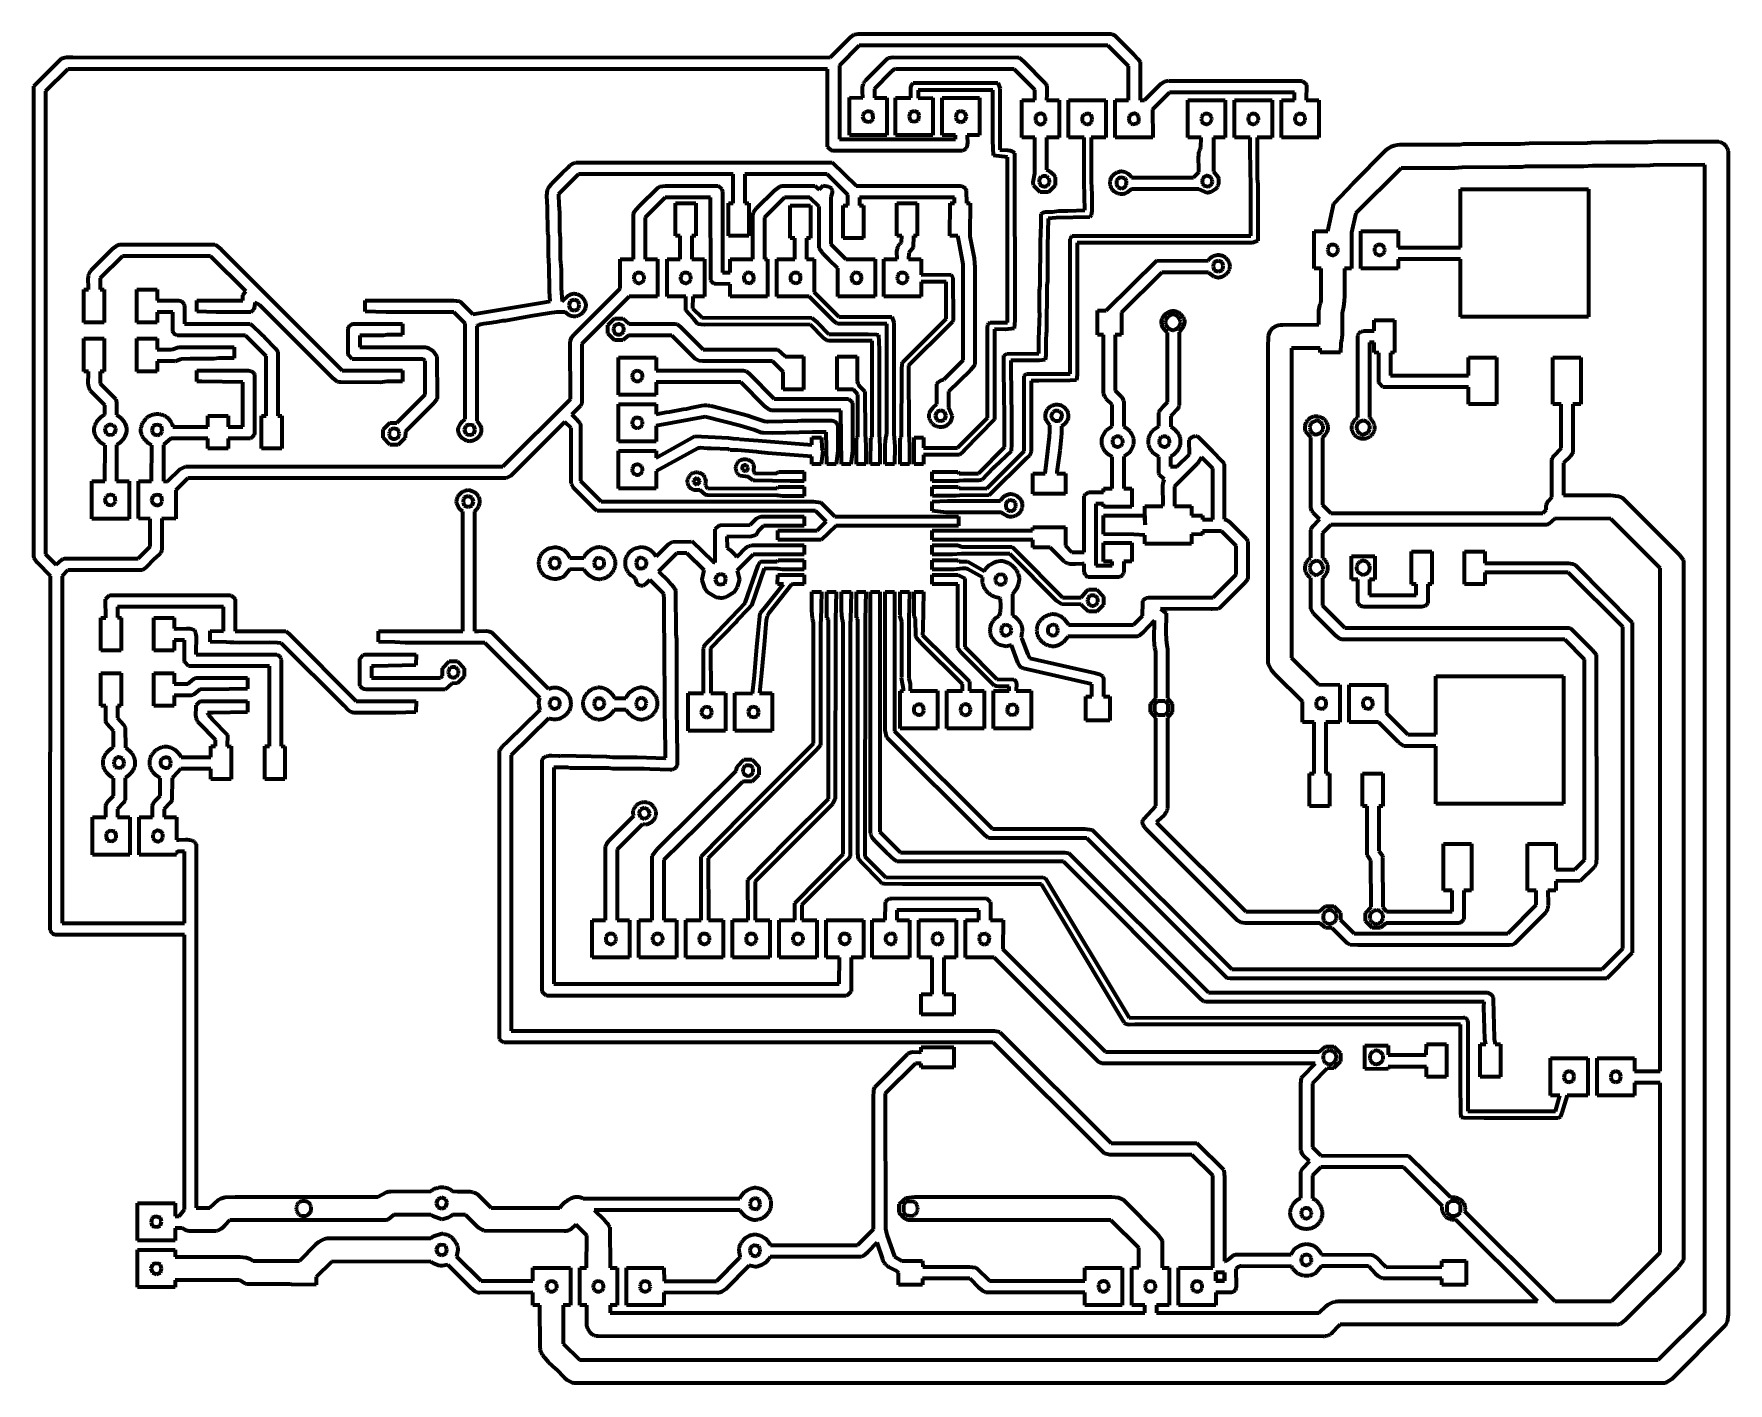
# Model space of a CAD drawing. Header units: millimetres. Extents: x 0.4 to 15.5, y 0.2 to 12.3.
import ezdxf

# ---------------------------------------------------------------- set-up
doc = ezdxf.new("R2010")
doc.units = ezdxf.units.MM
doc.layers.add('color#000000ff', color=7, linetype='CONTINUOUS', lineweight=100)
doc.layers.add('color#ffffffff', color=7, linetype='CONTINUOUS', lineweight=100)

msp = doc.modelspace()

# ---------------------------------------------------------------- linework, layer by layer
at = {"layer": 'color#000000ff'}
for p, q in [((7.496, 12.062), (7.677, 12.243)), ((7.677, 12.243), (7.709, 12.265)), ((7.709, 12.265), (7.744, 12.271)), ((7.744, 12.271), (7.75, 12.271)), ((7.75, 12.271), (9.931, 12.271)), ((9.931, 12.271), (9.995, 12.271)), ((9.995, 12.271), (10.007, 12.269)), ((10.007, 12.269), (10.014, 12.267)), ((10.014, 12.267), (10.021, 12.264)), ((10.021, 12.264), (10.028, 12.26)), ((10.028, 12.26), (10.031, 12.257)), ((10.031, 12.257), (10.034, 12.255)), ((10.034, 12.255), (10.037, 12.251)), ((10.037, 12.251), (10.04, 12.248)), ((10.04, 12.248), (10.201, 12.088)), ((7.754, 12.167), (7.577, 11.99)), ((9.969, 12.167), (7.754, 12.167)), ((10.153, 11.983), (9.969, 12.167)), ((10.201, 12.088), (10.236, 12.048)), ((0.402, 11.804), (0.632, 12.038)), ((0.705, 11.958), (0.506, 11.76)), ((0.632, 12.038), (0.635, 12.041)), ((0.635, 12.041), (0.642, 12.047)), ((0.642, 12.047), (0.649, 12.052)), ((0.649, 12.052), (0.657, 12.055)), ((0.657, 12.055), (0.669, 12.059)), ((0.669, 12.059), (0.69, 12.063)), ((0.69, 12.063), (0.75, 12.063)), ((7.472, 11.958), (0.705, 11.958)), ((0.75, 12.063), (7.496, 12.062)), ((7.472, 11.266), (7.472, 11.958)), ((7.577, 11.99), (7.577, 11.333)), ((7.81, 11.855), (7.998, 12.043)), ((8.039, 11.932), (7.889, 11.782)), ((7.998, 12.043), (8.015, 12.057)), ((8.015, 12.057), (8.056, 12.063)), ((8.062, 11.954), (8.039, 11.932)), ((8.056, 12.063), (9.166, 12.062)), ((8.075, 11.959), (8.062, 11.954)), ((8.082, 11.958), (8.075, 11.959)), ((9.135, 11.958), (8.082, 11.958)), ((9.319, 11.774), (9.135, 11.958)), ((9.166, 12.062), (9.178, 12.06)), ((9.178, 12.06), (9.22, 12.026)), ((9.22, 12.026), (9.414, 11.83)), ((10.153, 11.681), (10.153, 11.983)), ((10.236, 12.048), (10.256, 12.022)), ((10.256, 12.022), (10.257, 11.681)), ((0.403, 7.624), (0.402, 11.804)), ((7.784, 11.796), (7.786, 11.807)), ((7.784, 11.762), (7.784, 11.796)), ((7.786, 11.807), (7.788, 11.817)), ((7.788, 11.817), (7.79, 11.822)), ((7.79, 11.822), (7.791, 11.827)), ((7.791, 11.827), (7.794, 11.832)), ((7.794, 11.832), (7.796, 11.837)), ((7.796, 11.837), (7.799, 11.842)), ((7.799, 11.842), (7.802, 11.846)), ((7.802, 11.846), (7.806, 11.851)), ((7.806, 11.851), (7.81, 11.855)), ((7.889, 11.782), (7.889, 11.701)), ((8.214, 11.773), (8.215, 11.792)), ((8.215, 11.701), (8.214, 11.773)), ((8.215, 11.792), (8.218, 11.805)), ((8.218, 11.805), (8.221, 11.814)), ((8.221, 11.814), (8.225, 11.822)), ((8.225, 11.822), (8.228, 11.826)), ((8.228, 11.826), (8.231, 11.83)), ((8.231, 11.83), (8.234, 11.834)), ((8.234, 11.834), (8.988, 11.834)), ((8.988, 11.834), (9.008, 11.782)), ((9.008, 11.782), (9.007, 11.778)), ((9.007, 11.778), (9.007, 11.237)), ((9.319, 11.681), (9.319, 11.774)), ((9.414, 11.83), (9.418, 11.82)), ((9.418, 11.82), (9.421, 11.811)), ((9.421, 11.811), (9.424, 11.796)), ((9.424, 11.796), (9.424, 11.733)), ((10.294, 11.68), (10.441, 11.826)), ((10.441, 11.826), (10.473, 11.848)), ((10.473, 11.848), (10.508, 11.855)), ((10.508, 11.855), (10.514, 11.854)), ((10.514, 11.854), (11.681, 11.854)), ((11.681, 11.854), (11.691, 11.854)), ((11.691, 11.854), (11.703, 11.851)), ((11.703, 11.851), (11.728, 11.829)), ((11.728, 11.829), (11.737, 11.817)), ((11.737, 11.817), (11.736, 11.681)), ((0.506, 11.76), (0.507, 7.635)), ((7.667, 11.368), (7.668, 11.703)), ((7.668, 11.703), (7.785, 11.701)), ((7.785, 11.701), (7.784, 11.762)), ((7.889, 11.701), (8, 11.701)), ((8, 11.701), (8, 11.368)), ((8.076, 11.368), (8.076, 11.701)), ((8.076, 11.701), (8.215, 11.701)), ((8.944, 11.771), (8.278, 11.771)), ((8.278, 11.771), (8.279, 11.7)), ((8.279, 11.7), (8.41, 11.701)), ((8.41, 11.701), (8.41, 11.368)), ((8.493, 11.368), (8.493, 11.701)), ((8.493, 11.701), (8.826, 11.701)), ((8.826, 11.701), (8.826, 11.368)), ((8.944, 11.32), (8.944, 11.771)), ((9.201, 11.347), (9.201, 11.681)), ((9.201, 11.681), (9.319, 11.681)), ((9.424, 11.733), (9.423, 11.681)), ((9.423, 11.681), (9.535, 11.681)), ((9.535, 11.681), (9.535, 11.347)), ((9.618, 11.681), (9.951, 11.681)), ((9.618, 11.347), (9.618, 11.681)), ((9.951, 11.681), (9.951, 11.347)), ((10.035, 11.347), (10.035, 11.681)), ((10.035, 11.681), (10.153, 11.681)), ((10.257, 11.681), (10.294, 11.68)), ((10.517, 11.75), (10.367, 11.599)), ((11.632, 11.75), (10.517, 11.75)), ((10.681, 11.681), (11.014, 11.681)), ((10.681, 11.347), (10.681, 11.681)), ((11.014, 11.681), (11.014, 11.347)), ((11.097, 11.681), (11.431, 11.681)), ((11.097, 11.347), (11.097, 11.681)), ((11.431, 11.681), (11.431, 11.347)), ((11.514, 11.347), (11.514, 11.681)), ((11.514, 11.681), (11.632, 11.681)), ((11.632, 11.681), (11.632, 11.75)), ((11.736, 11.681), (11.847, 11.681)), ((11.847, 11.681), (11.847, 11.347)), ((7.785, 11.54), (7.784, 11.535)), ((7.784, 11.535), (7.796, 11.502)), ((7.786, 11.544), (7.785, 11.54)), ((7.787, 11.548), (7.786, 11.544)), ((7.788, 11.552), (7.787, 11.548)), ((7.79, 11.556), (7.788, 11.552)), ((7.792, 11.559), (7.79, 11.556)), ((7.795, 11.562), (7.792, 11.559)), ((7.797, 11.565), (7.795, 11.562)), ((7.796, 11.502), (7.798, 11.501)), ((7.803, 11.57), (7.797, 11.565)), ((7.798, 11.501), (7.824, 11.49)), ((7.809, 11.574), (7.803, 11.57)), ((7.816, 11.577), (7.809, 11.574)), ((7.823, 11.579), (7.816, 11.577)), ((7.831, 11.58), (7.823, 11.579)), ((7.824, 11.49), (7.841, 11.489)), ((7.838, 11.58), (7.831, 11.58)), ((7.846, 11.579), (7.838, 11.58)), ((7.841, 11.489), (7.852, 11.492)), ((7.854, 11.577), (7.846, 11.579)), ((7.852, 11.492), (7.859, 11.495)), ((7.861, 11.574), (7.854, 11.577)), ((7.859, 11.495), (7.865, 11.5)), ((7.869, 11.57), (7.861, 11.574)), ((7.865, 11.5), (7.869, 11.505)), ((7.872, 11.568), (7.869, 11.57)), ((7.869, 11.505), (7.873, 11.508)), ((7.879, 11.523), (7.872, 11.568)), ((7.873, 11.508), (7.877, 11.514)), ((7.877, 11.514), (7.879, 11.523)), ((8.204, 11.563), (8.198, 11.536)), ((8.198, 11.536), (8.207, 11.499)), ((8.207, 11.57), (8.204, 11.563)), ((8.243, 11.583), (8.207, 11.57)), ((8.207, 11.499), (8.212, 11.496)), ((8.212, 11.496), (8.247, 11.49)), ((8.279, 11.57), (8.243, 11.583)), ((8.247, 11.49), (8.279, 11.499)), ((8.288, 11.543), (8.279, 11.57)), ((8.279, 11.499), (8.283, 11.508)), ((8.283, 11.508), (8.288, 11.543)), ((8.619, 11.558), (8.615, 11.529)), ((8.615, 11.529), (8.624, 11.5)), ((8.624, 11.57), (8.619, 11.558)), ((8.659, 11.583), (8.624, 11.57)), ((8.624, 11.5), (8.659, 11.486)), ((8.695, 11.57), (8.659, 11.583)), ((8.659, 11.486), (8.695, 11.5)), ((8.708, 11.535), (8.695, 11.57)), ((8.695, 11.5), (8.708, 11.535)), ((9.325, 11.53), (9.323, 11.522)), ((9.323, 11.522), (9.323, 11.514)), ((9.323, 11.514), (9.323, 11.507)), ((9.323, 11.507), (9.325, 11.5)), ((9.327, 11.537), (9.325, 11.53)), ((9.325, 11.5), (9.327, 11.493)), ((9.331, 11.544), (9.327, 11.537)), ((9.327, 11.493), (9.331, 11.486)), ((9.335, 11.551), (9.331, 11.544)), ((9.331, 11.486), (9.336, 11.48)), ((9.369, 11.563), (9.335, 11.551)), ((9.336, 11.48), (9.341, 11.475)), ((9.341, 11.475), (9.344, 11.473)), ((9.344, 11.473), (9.348, 11.471)), ((9.348, 11.471), (9.351, 11.469)), ((9.368, 11.464), (9.401, 11.477)), ((9.373, 11.563), (9.369, 11.563)), ((9.377, 11.562), (9.373, 11.563)), ((9.381, 11.56), (9.377, 11.562)), ((9.385, 11.559), (9.381, 11.56)), ((9.389, 11.557), (9.385, 11.559)), ((9.392, 11.555), (9.389, 11.557)), ((9.395, 11.553), (9.392, 11.555)), ((9.4, 11.548), (9.395, 11.553)), ((9.405, 11.542), (9.4, 11.548)), ((9.401, 11.477), (9.405, 11.483)), ((9.409, 11.535), (9.405, 11.542)), ((9.405, 11.483), (9.409, 11.491)), ((9.411, 11.528), (9.409, 11.535)), ((9.409, 11.491), (9.412, 11.498)), ((9.413, 11.521), (9.411, 11.528)), ((9.412, 11.498), (9.413, 11.506)), ((9.413, 11.513), (9.413, 11.521)), ((9.413, 11.506), (9.413, 11.513)), ((9.74, 11.526), (9.739, 11.522)), ((9.739, 11.522), (9.739, 11.518)), ((9.739, 11.518), (9.739, 11.514)), ((9.739, 11.514), (9.739, 11.509)), ((9.739, 11.509), (9.739, 11.505)), ((9.739, 11.505), (9.74, 11.502)), ((9.742, 11.533), (9.74, 11.529)), ((9.74, 11.529), (9.74, 11.526)), ((9.74, 11.502), (9.741, 11.498)), ((9.741, 11.498), (9.742, 11.495)), ((9.743, 11.536), (9.742, 11.533)), ((9.742, 11.495), (9.743, 11.491)), ((9.745, 11.539), (9.743, 11.536)), ((9.743, 11.491), (9.745, 11.488)), ((9.747, 11.542), (9.745, 11.539)), ((9.745, 11.488), (9.749, 11.483)), ((9.752, 11.547), (9.747, 11.542)), ((9.749, 11.483), (9.754, 11.478)), ((9.757, 11.551), (9.752, 11.547)), ((9.754, 11.478), (9.76, 11.474)), ((9.763, 11.555), (9.757, 11.551)), ((9.76, 11.474), (9.767, 11.471)), ((9.77, 11.557), (9.763, 11.555)), ((9.767, 11.471), (9.774, 11.469)), ((9.777, 11.559), (9.77, 11.557)), ((9.785, 11.56), (9.777, 11.559)), ((9.792, 11.56), (9.785, 11.56)), ((9.8, 11.559), (9.792, 11.56)), ((9.796, 11.468), (9.803, 11.469)), ((9.807, 11.557), (9.8, 11.559)), ((9.803, 11.469), (9.811, 11.472)), ((9.814, 11.554), (9.807, 11.557)), ((9.811, 11.472), (9.817, 11.475)), ((9.817, 11.553), (9.814, 11.554)), ((9.827, 11.532), (9.817, 11.553)), ((9.817, 11.475), (9.824, 11.488)), ((9.824, 11.488), (9.829, 11.51)), ((9.829, 11.51), (9.827, 11.532)), ((10.162, 11.539), (10.156, 11.517)), ((10.156, 11.517), (10.156, 11.503)), ((10.156, 11.503), (10.159, 11.493)), ((10.159, 11.493), (10.163, 11.486)), ((10.169, 11.551), (10.162, 11.539)), ((10.163, 11.486), (10.167, 11.482)), ((10.167, 11.482), (10.172, 11.478)), ((10.202, 11.563), (10.169, 11.551)), ((10.172, 11.478), (10.175, 11.474)), ((10.175, 11.474), (10.181, 11.47)), ((10.181, 11.47), (10.19, 11.468)), ((10.19, 11.468), (10.234, 11.475)), ((10.206, 11.563), (10.202, 11.563)), ((10.211, 11.562), (10.206, 11.563)), ((10.215, 11.56), (10.211, 11.562)), ((10.219, 11.559), (10.215, 11.56)), ((10.222, 11.557), (10.219, 11.559)), ((10.226, 11.555), (10.222, 11.557)), ((10.229, 11.553), (10.226, 11.555)), ((10.231, 11.55), (10.229, 11.553)), ((10.236, 11.544), (10.231, 11.55)), ((10.234, 11.475), (10.237, 11.479)), ((10.24, 11.538), (10.236, 11.544)), ((10.237, 11.479), (10.241, 11.486)), ((10.243, 11.531), (10.24, 11.538)), ((10.241, 11.486), (10.244, 11.493)), ((10.245, 11.524), (10.243, 11.531)), ((10.244, 11.493), (10.245, 11.501)), ((10.246, 11.517), (10.245, 11.524)), ((10.245, 11.501), (10.246, 11.509)), ((10.246, 11.509), (10.246, 11.517)), ((10.367, 11.599), (10.368, 11.348)), ((10.802, 11.521), (10.801, 11.513)), ((10.801, 11.513), (10.802, 11.505)), ((10.803, 11.528), (10.802, 11.521)), ((10.802, 11.505), (10.804, 11.498)), ((10.805, 11.535), (10.803, 11.528)), ((10.804, 11.498), (10.806, 11.491)), ((10.809, 11.542), (10.805, 11.535)), ((10.806, 11.491), (10.81, 11.485)), ((10.811, 11.545), (10.809, 11.542)), ((10.81, 11.485), (10.812, 11.482)), ((10.814, 11.547), (10.811, 11.545)), ((10.812, 11.482), (10.815, 11.479)), ((10.816, 11.55), (10.814, 11.547)), ((10.815, 11.479), (10.817, 11.477)), ((10.819, 11.552), (10.816, 11.55)), ((10.817, 11.477), (10.82, 11.475)), ((10.822, 11.554), (10.819, 11.552)), ((10.82, 11.475), (10.824, 11.473)), ((10.833, 11.558), (10.822, 11.554)), ((10.824, 11.473), (10.827, 11.472)), ((10.827, 11.472), (10.831, 11.47)), ((10.831, 11.47), (10.835, 11.47)), ((10.845, 11.56), (10.833, 11.558)), ((10.835, 11.47), (10.838, 11.469)), ((10.857, 11.559), (10.845, 11.56)), ((10.855, 11.468), (10.862, 11.47)), ((10.869, 11.555), (10.857, 11.559)), ((10.862, 11.47), (10.868, 11.472)), ((10.868, 11.472), (10.874, 11.476)), ((10.876, 11.551), (10.869, 11.555)), ((10.874, 11.476), (10.879, 11.48)), ((10.883, 11.545), (10.876, 11.551)), ((10.879, 11.48), (10.883, 11.485)), ((10.886, 11.541), (10.883, 11.545)), ((10.883, 11.485), (10.887, 11.49)), ((10.889, 11.535), (10.886, 11.541)), ((10.887, 11.49), (10.89, 11.496)), ((10.891, 11.53), (10.889, 11.535)), ((10.89, 11.496), (10.892, 11.502)), ((10.891, 11.526), (10.891, 11.53)), ((10.893, 11.523), (10.891, 11.526)), ((10.892, 11.502), (10.894, 11.509)), ((10.894, 11.516), (10.893, 11.523)), ((10.894, 11.509), (10.894, 11.516)), ((11.22, 11.528), (11.218, 11.521)), ((11.218, 11.521), (11.218, 11.513)), ((11.218, 11.513), (11.219, 11.506)), ((11.219, 11.506), (11.22, 11.498)), ((11.222, 11.535), (11.22, 11.528)), ((11.22, 11.498), (11.223, 11.491)), ((11.226, 11.542), (11.222, 11.535)), ((11.223, 11.491), (11.227, 11.485)), ((11.228, 11.545), (11.226, 11.542)), ((11.227, 11.485), (11.229, 11.482)), ((11.23, 11.547), (11.228, 11.545)), ((11.229, 11.482), (11.231, 11.48)), ((11.233, 11.55), (11.23, 11.547)), ((11.231, 11.48), (11.234, 11.477)), ((11.236, 11.552), (11.233, 11.55)), ((11.234, 11.477), (11.237, 11.475)), ((11.239, 11.554), (11.236, 11.552)), ((11.237, 11.475), (11.24, 11.473)), ((11.25, 11.558), (11.239, 11.554)), ((11.24, 11.473), (11.243, 11.472)), ((11.243, 11.472), (11.247, 11.471)), ((11.247, 11.471), (11.251, 11.47)), ((11.262, 11.56), (11.25, 11.558)), ((11.251, 11.47), (11.255, 11.469)), ((11.274, 11.559), (11.262, 11.56)), ((11.285, 11.555), (11.274, 11.559)), ((11.275, 11.469), (11.282, 11.471)), ((11.282, 11.471), (11.288, 11.474)), ((11.293, 11.551), (11.285, 11.555)), ((11.288, 11.474), (11.293, 11.478)), ((11.299, 11.545), (11.293, 11.551)), ((11.293, 11.478), (11.298, 11.482)), ((11.298, 11.482), (11.302, 11.487)), ((11.303, 11.541), (11.299, 11.545)), ((11.302, 11.487), (11.306, 11.493)), ((11.306, 11.536), (11.303, 11.541)), ((11.307, 11.53), (11.306, 11.536)), ((11.306, 11.493), (11.308, 11.499)), ((11.308, 11.527), (11.307, 11.53)), ((11.309, 11.523), (11.308, 11.527)), ((11.308, 11.499), (11.31, 11.506)), ((11.31, 11.52), (11.309, 11.523)), ((11.31, 11.513), (11.31, 11.52)), ((11.31, 11.506), (11.31, 11.513)), ((11.636, 11.528), (11.635, 11.521)), ((11.635, 11.521), (11.635, 11.513)), ((11.635, 11.513), (11.635, 11.506)), ((11.635, 11.506), (11.637, 11.498)), ((11.639, 11.535), (11.636, 11.528)), ((11.637, 11.498), (11.64, 11.491)), ((11.642, 11.542), (11.639, 11.535)), ((11.64, 11.491), (11.643, 11.485)), ((11.644, 11.545), (11.642, 11.542)), ((11.643, 11.485), (11.645, 11.482)), ((11.647, 11.547), (11.644, 11.545)), ((11.645, 11.482), (11.648, 11.48)), ((11.65, 11.55), (11.647, 11.547)), ((11.648, 11.48), (11.651, 11.477)), ((11.652, 11.552), (11.65, 11.55)), ((11.651, 11.477), (11.654, 11.475)), ((11.656, 11.554), (11.652, 11.552)), ((11.654, 11.475), (11.657, 11.473)), ((11.664, 11.558), (11.656, 11.554)), ((11.657, 11.473), (11.66, 11.472)), ((11.66, 11.472), (11.664, 11.471)), ((11.676, 11.56), (11.664, 11.558)), ((11.664, 11.471), (11.668, 11.47)), ((11.668, 11.47), (11.671, 11.469)), ((11.688, 11.559), (11.676, 11.56)), ((11.699, 11.556), (11.688, 11.559)), ((11.688, 11.468), (11.695, 11.469)), ((11.695, 11.469), (11.701, 11.472)), ((11.707, 11.553), (11.699, 11.556)), ((11.701, 11.472), (11.707, 11.475)), ((11.714, 11.547), (11.707, 11.553)), ((11.707, 11.475), (11.712, 11.48)), ((11.712, 11.48), (11.717, 11.485)), ((11.718, 11.543), (11.714, 11.547)), ((11.717, 11.485), (11.721, 11.49)), ((11.721, 11.538), (11.718, 11.543)), ((11.723, 11.533), (11.721, 11.538)), ((11.721, 11.49), (11.724, 11.496)), ((11.725, 11.526), (11.723, 11.533)), ((11.724, 11.496), (11.726, 11.502)), ((11.726, 11.523), (11.725, 11.526)), ((11.727, 11.516), (11.726, 11.523)), ((11.726, 11.502), (11.727, 11.509)), ((11.727, 11.509), (11.727, 11.516)), ((7.577, 11.333), (8.611, 11.333)), ((8, 11.368), (7.667, 11.368)), ((8.41, 11.368), (8.076, 11.368)), ((8.611, 11.368), (8.493, 11.368)), ((8.611, 11.333), (8.611, 11.368)), ((8.826, 11.368), (8.715, 11.368)), ((8.715, 11.368), (8.715, 11.358)), ((8.715, 11.358), (8.717, 11.302)), ((8.951, 11.187), (8.944, 11.32)), ((9.319, 11.347), (9.201, 11.347)), ((9.319, 11.026), (9.319, 11.347)), ((9.351, 11.469), (9.355, 11.467)), ((9.355, 11.467), (9.359, 11.466)), ((9.359, 11.466), (9.363, 11.465)), ((9.363, 11.465), (9.368, 11.464)), ((9.423, 11.347), (9.423, 11.06)), ((9.535, 11.347), (9.423, 11.347)), ((9.757, 11.348), (9.618, 11.347)), ((9.757, 10.958), (9.757, 11.348)), ((9.774, 11.469), (9.781, 11.468)), ((9.781, 11.468), (9.789, 11.468)), ((9.789, 11.468), (9.796, 11.468)), ((9.951, 11.347), (9.819, 11.347)), ((9.819, 11.347), (9.82, 10.958)), ((10.368, 11.348), (10.035, 11.347)), ((10.799, 11.347), (10.681, 11.347)), ((10.797, 11.258), (10.799, 11.347)), ((10.838, 11.469), (10.842, 11.468)), ((10.842, 11.468), (10.849, 11.467)), ((10.849, 11.467), (10.855, 11.468)), ((10.91, 11.347), (10.909, 11.046)), ((11.014, 11.347), (10.91, 11.347)), ((11.236, 11.347), (11.097, 11.347)), ((11.237, 11.281), (11.236, 11.347)), ((11.255, 11.469), (11.258, 11.468)), ((11.258, 11.468), (11.262, 11.467)), ((11.262, 11.467), (11.268, 11.467)), ((11.268, 11.467), (11.275, 11.469)), ((11.431, 11.347), (11.299, 11.347)), ((11.299, 11.347), (11.3, 10.98)), ((11.847, 11.347), (11.514, 11.347)), ((11.671, 11.469), (11.675, 11.468)), ((11.675, 11.468), (11.682, 11.467)), ((11.682, 11.467), (11.688, 11.468)), ((7.482, 11.252), (7.472, 11.266)), ((7.506, 11.233), (7.482, 11.252)), ((7.517, 11.229), (7.506, 11.233)), ((7.527, 11.229), (7.517, 11.229)), ((8.675, 11.23), (7.527, 11.229)), ((8.681, 11.232), (8.675, 11.23)), ((8.686, 11.235), (8.681, 11.232)), ((8.691, 11.238), (8.686, 11.235)), ((8.695, 11.241), (8.691, 11.238)), ((8.699, 11.244), (8.695, 11.241)), ((8.702, 11.248), (8.699, 11.244)), ((8.705, 11.252), (8.702, 11.248)), ((8.708, 11.256), (8.705, 11.252)), ((8.71, 11.261), (8.708, 11.256)), ((8.712, 11.265), (8.71, 11.261)), ((8.713, 11.27), (8.712, 11.265)), ((8.714, 11.275), (8.713, 11.27)), ((8.716, 11.286), (8.714, 11.275)), ((8.717, 11.302), (8.716, 11.286)), ((9.076, 11.173), (8.951, 11.187)), ((9.007, 11.237), (9.079, 11.234)), ((9.076, 9.701), (9.076, 11.173)), ((9.079, 11.234), (9.098, 11.231)), ((9.098, 11.231), (9.107, 11.228)), ((9.107, 11.228), (9.116, 11.225)), ((9.116, 11.225), (9.124, 11.22)), ((9.124, 11.22), (9.127, 11.218)), ((9.127, 11.218), (9.131, 11.215)), ((9.131, 11.215), (9.135, 11.211)), ((9.135, 11.211), (9.138, 11.208)), ((9.138, 11.208), (9.139, 9.722)), ((10.776, 11.169), (10.778, 11.192)), ((10.779, 11.069), (10.776, 11.169)), ((10.778, 11.192), (10.78, 11.207)), ((10.78, 11.207), (10.783, 11.222)), ((10.783, 11.222), (10.785, 11.229)), ((10.785, 11.229), (10.788, 11.236)), ((10.788, 11.236), (10.79, 11.244)), ((10.79, 11.244), (10.794, 11.251)), ((10.794, 11.251), (10.797, 11.258)), ((11.238, 11.017), (11.237, 11.281)), ((12.155, 10.942), (12.446, 11.234)), ((12.446, 11.234), (12.468, 11.253)), ((12.468, 11.253), (12.492, 11.267)), ((12.492, 11.267), (12.518, 11.278)), ((12.518, 11.278), (12.546, 11.284)), ((12.546, 11.284), (12.57, 11.285)), ((12.57, 11.285), (13.103, 11.286)), ((13.103, 11.286), (13.136, 11.291)), ((13.136, 11.291), (13.265, 11.292)), ((13.265, 11.292), (13.643, 11.293)), ((13.643, 11.293), (13.722, 11.299)), ((13.722, 11.299), (14.242, 11.3)), ((14.242, 11.3), (14.275, 11.305)), ((14.275, 11.305), (14.403, 11.306)), ((14.403, 11.306), (14.782, 11.307)), ((14.782, 11.307), (14.861, 11.313)), ((14.861, 11.313), (15.39, 11.313)), ((15.39, 11.313), (15.395, 11.313)), ((15.395, 11.313), (15.401, 11.313)), ((15.401, 11.313), (15.407, 11.312)), ((15.407, 11.312), (15.412, 11.312)), ((15.412, 11.312), (15.418, 11.31)), ((15.418, 11.31), (15.423, 11.309)), ((15.423, 11.309), (15.429, 11.307)), ((15.429, 11.307), (15.434, 11.305)), ((15.434, 11.305), (15.439, 11.302)), ((15.439, 11.302), (15.444, 11.299)), ((15.444, 11.299), (15.449, 11.296)), ((15.449, 11.296), (15.454, 11.293)), ((15.454, 11.293), (15.462, 11.285)), ((15.462, 11.285), (15.47, 11.277)), ((15.47, 11.277), (15.477, 11.268)), ((15.477, 11.268), (15.48, 11.263)), ((15.48, 11.263), (15.483, 11.258)), ((15.483, 11.258), (15.485, 11.253)), ((15.485, 11.253), (15.488, 11.248)), ((15.488, 11.248), (15.489, 11.242)), ((15.489, 11.242), (15.491, 11.237)), ((15.491, 11.237), (15.492, 11.231)), ((15.492, 11.231), (15.493, 11.226)), ((15.493, 11.226), (15.493, 11.22)), ((15.493, 11.22), (15.494, 11.214)), ((15.494, 11.214), (15.493, 11.208)), ((15.493, 11.208), (15.493, 0.862)), ((5.016, 10.938), (5.109, 11.03)), ((5.254, 11.021), (5.076, 10.843)), ((5.109, 11.03), (5.16, 11.082)), ((5.16, 11.082), (5.18, 11.101)), ((5.18, 11.101), (5.189, 11.108)), ((5.189, 11.108), (5.198, 11.113)), ((5.198, 11.113), (5.208, 11.118)), ((5.208, 11.118), (5.213, 11.12)), ((5.213, 11.12), (5.218, 11.122)), ((5.218, 11.122), (5.224, 11.123)), ((5.224, 11.123), (5.229, 11.124)), ((5.229, 11.124), (5.235, 11.125)), ((5.235, 11.125), (7.512, 11.126)), ((6.632, 11.021), (5.254, 11.021)), ((6.632, 10.764), (6.632, 11.021)), ((7.468, 11.021), (6.736, 11.021)), ((6.736, 11.021), (6.736, 10.764)), ((7.653, 10.837), (7.468, 11.021)), ((7.512, 11.126), (7.726, 10.917)), ((9.303, 10.951), (9.319, 11.026)), ((9.423, 11.06), (9.449, 11.048)), ((9.449, 11.048), (9.483, 11.018)), ((9.483, 11.018), (9.5, 10.995)), ((10.016, 11.013), (10.027, 11.023)), ((10.027, 11.023), (10.04, 11.031)), ((10.04, 11.031), (10.053, 11.038)), ((10.053, 11.038), (10.067, 11.043)), ((10.067, 11.043), (10.081, 11.047)), ((10.081, 11.047), (10.09, 11.048)), ((10.09, 11.048), (10.12, 11.042)), ((10.12, 11.042), (10.146, 11.028)), ((10.146, 11.028), (10.165, 11.011)), ((10.732, 10.992), (10.778, 11.038)), ((10.778, 11.038), (10.779, 11.069)), ((10.909, 11.046), (10.947, 10.999)), ((11.242, 10.964), (11.238, 11.017)), ((12.58, 11.076), (12.177, 10.674)), ((13.056, 11.076), (12.58, 11.076)), ((13.123, 11.081), (13.056, 11.076)), ((13.541, 11.083), (13.123, 11.081)), ((13.658, 11.084), (13.541, 11.083)), ((13.689, 11.089), (13.658, 11.084)), ((14.209, 11.09), (13.689, 11.089)), ((14.287, 11.096), (14.209, 11.09)), ((14.666, 11.097), (14.287, 11.096)), ((14.795, 11.098), (14.666, 11.097)), ((14.827, 11.103), (14.795, 11.098)), ((15.285, 11.104), (14.827, 11.103)), ((15.285, 0.871), (15.285, 11.104)), ((4.971, 10.829), (4.976, 10.883)), ((4.976, 10.883), (4.983, 10.895)), ((4.983, 10.895), (4.994, 10.912)), ((4.994, 10.912), (5.016, 10.938)), ((5.794, 10.735), (5.961, 10.899)), ((5.961, 10.899), (5.979, 10.911)), ((5.979, 10.911), (6.027, 10.917)), ((6.027, 10.917), (6.498, 10.917)), ((6.498, 10.917), (6.529, 10.887)), ((6.529, 10.887), (6.534, 10.873)), ((6.534, 10.873), (6.535, 10.863)), ((6.838, 10.718), (6.998, 10.877)), ((6.998, 10.877), (7.046, 10.912)), ((7.046, 10.912), (7.066, 10.916)), ((7.066, 10.916), (7.069, 10.916)), ((7.069, 10.916), (7.359, 10.917)), ((7.359, 10.917), (7.396, 10.884)), ((7.396, 10.884), (7.432, 10.919)), ((7.432, 10.919), (7.48, 10.912)), ((7.48, 10.912), (7.492, 10.907)), ((7.492, 10.907), (7.499, 10.902)), ((7.499, 10.902), (7.503, 10.897)), ((7.503, 10.897), (7.507, 10.892)), ((7.507, 10.892), (7.509, 10.886)), ((7.509, 10.886), (7.511, 10.882)), ((7.511, 10.882), (7.513, 10.877)), ((7.513, 10.877), (7.514, 10.869)), ((7.514, 10.869), (7.513, 10.856)), ((7.726, 10.917), (8.654, 10.916)), ((8.654, 10.916), (8.67, 10.915)), ((8.67, 10.915), (8.686, 10.907)), ((8.686, 10.907), (8.697, 10.897)), ((8.697, 10.897), (8.704, 10.886)), ((8.704, 10.886), (8.707, 10.876)), ((8.707, 10.876), (8.707, 10.873)), ((8.707, 10.873), (8.708, 10.764)), ((9.306, 10.921), (9.303, 10.951)), ((9.366, 10.861), (9.306, 10.921)), ((9.358, 10.972), (9.357, 10.965)), ((9.357, 10.965), (9.357, 10.957)), ((9.357, 10.957), (9.357, 10.95)), ((9.357, 10.95), (9.359, 10.943)), ((9.361, 10.979), (9.358, 10.972)), ((9.359, 10.943), (9.362, 10.936)), ((9.364, 10.986), (9.361, 10.979)), ((9.362, 10.936), (9.366, 10.929)), ((9.367, 10.989), (9.364, 10.986)), ((9.366, 10.929), (9.368, 10.927)), ((9.369, 10.992), (9.367, 10.989)), ((9.368, 10.927), (9.37, 10.924)), ((9.372, 10.994), (9.369, 10.992)), ((9.37, 10.924), (9.373, 10.921)), ((9.375, 10.997), (9.372, 10.994)), ((9.373, 10.921), (9.376, 10.919)), ((9.378, 10.999), (9.375, 10.997)), ((9.376, 10.919), (9.379, 10.918)), ((9.389, 11.003), (9.378, 10.999)), ((9.379, 10.918), (9.383, 10.916)), ((9.383, 10.916), (9.386, 10.915)), ((9.386, 10.915), (9.39, 10.914)), ((9.401, 11.004), (9.389, 11.003)), ((9.39, 10.914), (9.394, 10.913)), ((9.394, 10.913), (9.397, 10.912)), ((9.397, 10.912), (9.404, 10.912)), ((9.413, 11.003), (9.401, 11.004)), ((9.404, 10.912), (9.411, 10.912)), ((9.411, 10.912), (9.418, 10.914)), ((9.424, 11), (9.413, 11.003)), ((9.418, 10.914), (9.424, 10.917)), ((9.432, 10.995), (9.424, 11)), ((9.424, 10.917), (9.429, 10.92)), ((9.429, 10.92), (9.435, 10.924)), ((9.438, 10.99), (9.432, 10.995)), ((9.435, 10.924), (9.439, 10.929)), ((9.442, 10.985), (9.438, 10.99)), ((9.439, 10.929), (9.443, 10.935)), ((9.5, 10.921), (9.44, 10.861)), ((9.444, 10.98), (9.442, 10.985)), ((9.443, 10.935), (9.446, 10.941)), ((9.446, 10.974), (9.444, 10.98)), ((9.447, 10.971), (9.446, 10.974)), ((9.446, 10.941), (9.448, 10.947)), ((9.448, 10.968), (9.447, 10.971)), ((9.449, 10.961), (9.448, 10.968)), ((9.448, 10.947), (9.449, 10.954)), ((9.449, 10.954), (9.449, 10.961)), ((9.5, 10.995), (9.5, 10.921)), ((9.758, 10.949), (9.757, 10.958)), ((9.764, 10.702), (9.758, 10.949)), ((9.82, 10.958), (9.827, 10.84)), ((9.989, 10.95), (9.99, 10.956)), ((9.989, 10.945), (9.989, 10.95)), ((9.989, 10.939), (9.989, 10.945)), ((9.989, 10.934), (9.989, 10.939)), ((9.99, 10.928), (9.989, 10.934)), ((9.99, 10.956), (9.991, 10.962)), ((9.991, 10.923), (9.99, 10.928)), ((9.991, 10.962), (9.993, 10.972)), ((9.993, 10.917), (9.991, 10.923)), ((9.993, 10.972), (9.996, 10.981)), ((9.994, 10.912), (9.993, 10.917)), ((9.999, 10.902), (9.994, 10.912)), ((9.996, 10.981), (9.999, 10.99)), ((9.999, 10.99), (10.004, 10.998)), ((10.004, 10.892), (9.999, 10.902)), ((10.004, 10.998), (10.01, 11.006)), ((10.01, 10.883), (10.004, 10.892)), ((10.01, 11.006), (10.016, 11.013)), ((10.018, 10.874), (10.01, 10.883)), ((10.026, 10.867), (10.018, 10.874)), ((10.035, 10.86), (10.026, 10.867)), ((10.046, 10.96), (10.045, 10.949)), ((10.045, 10.949), (10.046, 10.933)), ((10.049, 10.968), (10.046, 10.96)), ((10.046, 10.933), (10.058, 10.907)), ((10.054, 10.974), (10.049, 10.968)), ((10.058, 10.979), (10.054, 10.974)), ((10.06, 10.98), (10.058, 10.979)), ((10.058, 10.907), (10.091, 10.895)), ((10.066, 10.985), (10.06, 10.98)), ((10.074, 10.989), (10.066, 10.985)), ((10.09, 10.991), (10.074, 10.989)), ((10.123, 10.983), (10.09, 10.991)), ((10.091, 10.895), (10.095, 10.896)), ((10.095, 10.896), (10.1, 10.897)), ((10.1, 10.897), (10.104, 10.898)), ((10.104, 10.898), (10.107, 10.9)), ((10.107, 10.9), (10.111, 10.901)), ((10.111, 10.901), (10.114, 10.903)), ((10.114, 10.903), (10.117, 10.906)), ((10.117, 10.906), (10.12, 10.908)), ((10.12, 10.908), (10.123, 10.911)), ((10.128, 10.976), (10.123, 10.983)), ((10.123, 10.911), (10.127, 10.917)), ((10.127, 10.917), (10.131, 10.923)), ((10.131, 10.968), (10.128, 10.976)), ((10.134, 10.961), (10.131, 10.968)), ((10.131, 10.923), (10.133, 10.93)), ((10.133, 10.93), (10.135, 10.938)), ((10.135, 10.953), (10.134, 10.961)), ((10.136, 10.945), (10.135, 10.953)), ((10.135, 10.938), (10.136, 10.945)), ((10.178, 10.889), (10.141, 10.858)), ((10.165, 11.011), (10.179, 10.993)), ((10.779, 10.889), (10.178, 10.889)), ((10.179, 10.993), (10.732, 10.992)), ((10.854, 10.855), (10.779, 10.889)), ((10.811, 10.973), (10.809, 10.965)), ((10.809, 10.965), (10.809, 10.958)), ((10.809, 10.958), (10.809, 10.95)), ((10.809, 10.95), (10.811, 10.942)), ((10.814, 10.98), (10.811, 10.973)), ((10.811, 10.942), (10.813, 10.935)), ((10.813, 10.935), (10.817, 10.927)), ((10.817, 10.986), (10.814, 10.98)), ((10.822, 10.992), (10.817, 10.986)), ((10.817, 10.927), (10.821, 10.92)), ((10.821, 10.92), (10.861, 10.912)), ((10.824, 10.995), (10.822, 10.992)), ((10.827, 10.997), (10.824, 10.995)), ((10.83, 10.999), (10.827, 10.997)), ((10.833, 11.001), (10.83, 10.999)), ((10.837, 11.003), (10.833, 11.001)), ((10.841, 11.005), (10.837, 11.003)), ((10.845, 11.006), (10.841, 11.005)), ((10.849, 11.007), (10.845, 11.006)), ((10.854, 11.008), (10.849, 11.007)), ((10.887, 10.996), (10.854, 11.008)), ((10.861, 10.912), (10.872, 10.914)), ((10.872, 10.914), (10.878, 10.917)), ((10.878, 10.917), (10.884, 10.922)), ((10.884, 10.922), (10.886, 10.924)), ((10.886, 10.924), (10.89, 10.928)), ((10.898, 10.97), (10.887, 10.996)), ((10.89, 10.928), (10.895, 10.935)), ((10.901, 10.869), (10.891, 10.864)), ((10.895, 10.935), (10.898, 10.943)), ((10.9, 10.953), (10.898, 10.97)), ((10.898, 10.943), (10.9, 10.953)), ((10.91, 10.875), (10.901, 10.869)), ((10.919, 10.882), (10.91, 10.875)), ((10.927, 10.889), (10.919, 10.882)), ((10.935, 10.897), (10.927, 10.889)), ((10.941, 10.906), (10.935, 10.897)), ((10.946, 10.916), (10.941, 10.906)), ((10.948, 10.92), (10.946, 10.916)), ((10.947, 10.999), (10.953, 10.983)), ((10.95, 10.925), (10.948, 10.92)), ((10.952, 10.931), (10.95, 10.925)), ((10.953, 10.936), (10.952, 10.931)), ((10.953, 10.983), (10.955, 10.969)), ((10.954, 10.941), (10.953, 10.936)), ((10.955, 10.947), (10.954, 10.941)), ((10.955, 10.969), (10.955, 10.958)), ((10.955, 10.958), (10.955, 10.953)), ((10.955, 10.953), (10.955, 10.947)), ((11.243, 10.472), (11.242, 10.964)), ((11.3, 10.98), (11.306, 10.931)), ((11.306, 10.931), (11.306, 10.428)), ((11.981, 10.76), (12.155, 10.942)), ((13.111, 10.889), (14.25, 10.889)), ((13.111, 10.368), (13.111, 10.889)), ((14.25, 10.889), (14.25, 9.75)), ((4.978, 10.728), (4.971, 10.829)), ((4.98, 10.502), (4.978, 10.728)), ((5.076, 10.843), (5.077, 10.744)), ((5.077, 10.744), (5.081, 10.718)), ((5.081, 10.718), (5.084, 10.673)), ((5.753, 10.689), (5.794, 10.735)), ((6.024, 10.812), (5.847, 10.635)), ((6.43, 10.813), (6.024, 10.812)), ((6.118, 10.764), (6.299, 10.764)), ((6.118, 10.473), (6.118, 10.764)), ((6.299, 10.764), (6.299, 10.472)), ((6.431, 10.096), (6.43, 10.813)), ((6.535, 10.863), (6.535, 10.86)), ((6.535, 10.86), (6.535, 10.146)), ((6.59, 10.472), (6.59, 10.764)), ((6.59, 10.764), (6.632, 10.764)), ((6.736, 10.764), (6.771, 10.764)), ((6.771, 10.764), (6.771, 10.472)), ((6.812, 10.681), (6.838, 10.718)), ((7.088, 10.813), (6.909, 10.635)), ((7.315, 10.813), (7.088, 10.813)), ((7.139, 10.743), (7.319, 10.743)), ((7.139, 10.451), (7.139, 10.743)), ((7.396, 10.732), (7.315, 10.813)), ((7.319, 10.743), (7.319, 10.451)), ((7.397, 10.366), (7.396, 10.732)), ((7.513, 10.856), (7.5, 10.815)), ((7.5, 10.815), (7.5, 10.807)), ((7.5, 10.807), (7.5, 10.399)), ((7.611, 10.451), (7.611, 10.743)), ((7.611, 10.743), (7.653, 10.743)), ((7.653, 10.743), (7.653, 10.837)), ((8.604, 10.812), (7.757, 10.812)), ((7.757, 10.812), (7.757, 10.743)), ((7.757, 10.743), (7.792, 10.743)), ((7.792, 10.743), (7.792, 10.451)), ((8.09, 10.764), (8.271, 10.764)), ((8.09, 10.472), (8.09, 10.764)), ((8.271, 10.764), (8.271, 10.472)), ((8.562, 10.473), (8.563, 10.764)), ((8.563, 10.764), (8.604, 10.764)), ((8.604, 10.764), (8.604, 10.812)), ((8.708, 10.764), (8.743, 10.764)), ((8.743, 10.764), (8.74, 10.485)), ((9.44, 10.861), (9.366, 10.861)), ((9.827, 10.84), (9.827, 10.694)), ((10.044, 10.854), (10.035, 10.86)), ((10.049, 10.852), (10.044, 10.854)), ((10.054, 10.85), (10.049, 10.852)), ((10.06, 10.848), (10.054, 10.85)), ((10.065, 10.846), (10.06, 10.848)), ((10.07, 10.845), (10.065, 10.846)), ((10.076, 10.844), (10.07, 10.845)), ((10.08, 10.844), (10.076, 10.844)), ((10.088, 10.843), (10.08, 10.844)), ((10.096, 10.843), (10.088, 10.843)), ((10.108, 10.844), (10.096, 10.843)), ((10.123, 10.849), (10.108, 10.844)), ((10.141, 10.858), (10.123, 10.849)), ((10.86, 10.855), (10.854, 10.855)), ((10.87, 10.857), (10.86, 10.855)), ((10.881, 10.86), (10.87, 10.857)), ((10.891, 10.864), (10.881, 10.86)), ((11.927, 10.515), (11.981, 10.76)), ((5.084, 10.673), (5.084, 10.512)), ((5.743, 10.653), (5.744, 10.664)), ((5.743, 10.264), (5.743, 10.653)), ((5.744, 10.664), (5.746, 10.673)), ((5.746, 10.673), (5.753, 10.689)), ((5.847, 10.635), (5.847, 10.264)), ((6.806, 10.654), (6.812, 10.681)), ((6.806, 10.264), (6.806, 10.654)), ((6.909, 10.635), (6.909, 10.265)), ((9.369, 10.418), (9.375, 10.574)), ((9.374, 10.669), (9.378, 10.672)), ((9.375, 10.574), (9.374, 10.669)), ((9.378, 10.672), (9.385, 10.677)), ((9.385, 10.677), (9.392, 10.681)), ((9.392, 10.681), (9.4, 10.684)), ((9.4, 10.684), (9.412, 10.687)), ((9.412, 10.687), (9.475, 10.687)), ((9.437, 10.625), (9.431, 10.379)), ((9.508, 10.631), (9.437, 10.625)), ((9.475, 10.687), (9.492, 10.688)), ((9.492, 10.688), (9.533, 10.695)), ((9.808, 10.638), (9.508, 10.631)), ((9.533, 10.695), (9.612, 10.694)), ((9.612, 10.694), (9.764, 10.702)), ((9.82, 10.657), (9.808, 10.638)), ((9.827, 10.694), (9.82, 10.657)), ((12.177, 10.674), (12.139, 10.502)), ((4.982, 10.492), (4.98, 10.502)), ((4.985, 10.461), (4.982, 10.492)), ((4.986, 10.309), (4.985, 10.461)), ((5.084, 10.512), (5.086, 10.485)), ((5.086, 10.485), (5.089, 10.449)), ((5.089, 10.449), (5.09, 10.274)), ((6.16, 10.472), (6.118, 10.473)), ((6.16, 10.264), (6.16, 10.472)), ((6.299, 10.472), (6.264, 10.472)), ((6.264, 10.472), (6.264, 10.264)), ((6.771, 10.472), (6.59, 10.472)), ((7.18, 10.452), (7.139, 10.451)), ((7.181, 10.264), (7.18, 10.452)), ((7.319, 10.451), (7.285, 10.451)), ((7.285, 10.451), (7.285, 10.264)), ((7.792, 10.451), (7.611, 10.451)), ((8.132, 10.472), (8.09, 10.472)), ((8.127, 10.411), (8.131, 10.414)), ((8.131, 10.414), (8.132, 10.472)), ((8.236, 10.472), (8.233, 10.367)), ((8.271, 10.472), (8.236, 10.472)), ((8.633, 10.471), (8.562, 10.473)), ((8.64, 10.427), (8.633, 10.471)), ((8.675, 10.252), (8.64, 10.427)), ((8.74, 10.485), (8.739, 10.465)), ((8.739, 10.465), (8.777, 10.272)), ((9.367, 10.036), (9.369, 10.418)), ((9.632, 10.375), (9.634, 10.442)), ((9.634, 10.442), (9.638, 10.455)), ((9.638, 10.455), (9.644, 10.464)), ((9.644, 10.464), (9.648, 10.47)), ((9.648, 10.47), (9.651, 10.473)), ((9.651, 10.473), (11.243, 10.472)), ((11.306, 10.428), (11.256, 10.409)), ((11.806, 10.514), (11.927, 10.515)), ((11.806, 10.181), (11.806, 10.514)), ((12.139, 10.502), (12.139, 10.181)), ((12.222, 10.181), (12.222, 10.514)), ((12.222, 10.514), (12.556, 10.514)), ((12.556, 10.514), (12.556, 10.368)), ((0.915, 10.169), (1.102, 10.356)), ((1.191, 10.292), (0.993, 10.094)), ((1.102, 10.356), (1.147, 10.39)), ((1.147, 10.39), (1.165, 10.396)), ((1.165, 10.396), (1.177, 10.396)), ((1.177, 10.396), (1.18, 10.396)), ((1.18, 10.396), (1.999, 10.396)), ((1.975, 10.292), (1.191, 10.292)), ((2.291, 9.978), (1.975, 10.292)), ((1.999, 10.396), (2.006, 10.396)), ((2.006, 10.396), (2.015, 10.394)), ((2.015, 10.394), (2.026, 10.39)), ((2.026, 10.39), (2.069, 10.352)), ((2.069, 10.352), (2.071, 10.35)), ((2.071, 10.35), (3.149, 9.271)), ((4.988, 10.239), (4.986, 10.309)), ((5.09, 10.274), (5.094, 10.228)), ((5.625, 10.004), (5.625, 10.264)), ((5.625, 10.264), (5.743, 10.264)), ((5.847, 10.264), (5.958, 10.264)), ((5.958, 10.264), (5.958, 9.931)), ((6.042, 9.931), (6.042, 10.264)), ((6.042, 10.264), (6.16, 10.264)), ((6.264, 10.264), (6.375, 10.264)), ((6.375, 10.264), (6.375, 9.931)), ((6.604, 10.146), (6.604, 10.264)), ((6.604, 10.264), (6.806, 10.264)), ((6.909, 10.265), (6.938, 10.263)), ((6.938, 10.263), (6.937, 9.931)), ((7.021, 9.931), (7.021, 10.264)), ((7.021, 10.264), (7.181, 10.264)), ((7.285, 10.264), (7.354, 10.264)), ((7.354, 10.264), (7.354, 9.969)), ((7.401, 10.358), (7.397, 10.366)), ((7.41, 10.344), (7.401, 10.358)), ((7.42, 10.33), (7.41, 10.344)), ((7.436, 10.31), (7.42, 10.33)), ((7.484, 10.261), (7.436, 10.31)), ((7.5, 10.399), (7.636, 10.264)), ((7.636, 10.264), (7.896, 10.264)), ((7.896, 10.264), (7.896, 9.931)), ((7.972, 9.931), (7.972, 10.264)), ((7.972, 10.264), (8.091, 10.264)), ((8.09, 10.332), (8.092, 10.348)), ((8.091, 10.264), (8.09, 10.332)), ((8.092, 10.348), (8.095, 10.359)), ((8.095, 10.359), (8.098, 10.369)), ((8.098, 10.369), (8.102, 10.379)), ((8.102, 10.379), (8.108, 10.389)), ((8.108, 10.389), (8.111, 10.394)), ((8.111, 10.394), (8.114, 10.398)), ((8.114, 10.398), (8.118, 10.402)), ((8.118, 10.402), (8.122, 10.407)), ((8.122, 10.407), (8.127, 10.411)), ((8.195, 10.321), (8.194, 10.264)), ((8.194, 10.264), (8.306, 10.264)), ((8.233, 10.367), (8.195, 10.321)), ((8.306, 10.264), (8.306, 10.125)), ((8.777, 10.272), (8.782, 10.229)), ((9.431, 10.379), (9.431, 10.25)), ((9.632, 9.243), (9.632, 10.375)), ((9.695, 10.41), (9.694, 9.236)), ((11.249, 10.409), (9.695, 10.41)), ((10.862, 10.25), (10.878, 10.27)), ((10.878, 10.27), (10.894, 10.284)), ((10.894, 10.284), (10.909, 10.293)), ((10.909, 10.293), (10.921, 10.298)), ((10.921, 10.298), (10.933, 10.301)), ((10.933, 10.301), (10.945, 10.303)), ((10.945, 10.303), (10.954, 10.303)), ((10.954, 10.303), (10.962, 10.302)), ((10.962, 10.302), (10.967, 10.301)), ((10.967, 10.301), (10.977, 10.299)), ((10.977, 10.299), (10.986, 10.297)), ((10.986, 10.297), (10.995, 10.293)), ((10.995, 10.293), (11.004, 10.288)), ((11.004, 10.288), (11.012, 10.282)), ((11.012, 10.282), (11.019, 10.276)), ((11.019, 10.276), (11.026, 10.268)), ((11.026, 10.268), (11.035, 10.257)), ((11.256, 10.409), (11.249, 10.409)), ((11.927, 10.354), (11.926, 10.346)), ((11.926, 10.346), (11.927, 10.339)), ((11.928, 10.361), (11.927, 10.354)), ((11.927, 10.339), (11.929, 10.331)), ((11.93, 10.368), (11.928, 10.361)), ((11.929, 10.331), (11.931, 10.325)), ((11.934, 10.375), (11.93, 10.368)), ((11.931, 10.325), (11.935, 10.318)), ((11.936, 10.378), (11.934, 10.375)), ((11.935, 10.318), (11.937, 10.315)), ((11.938, 10.381), (11.936, 10.378)), ((11.937, 10.315), (11.94, 10.313)), ((11.941, 10.383), (11.938, 10.381)), ((11.94, 10.313), (11.942, 10.31)), ((11.944, 10.386), (11.941, 10.383)), ((11.942, 10.31), (11.945, 10.308)), ((11.947, 10.388), (11.944, 10.386)), ((11.945, 10.308), (11.949, 10.306)), ((11.958, 10.392), (11.947, 10.388)), ((11.949, 10.306), (11.952, 10.305)), ((11.952, 10.305), (11.956, 10.304)), ((11.956, 10.304), (11.96, 10.303)), ((11.97, 10.393), (11.958, 10.392)), ((11.96, 10.303), (11.963, 10.302)), ((11.963, 10.302), (11.967, 10.301)), ((11.967, 10.301), (11.974, 10.301)), ((11.982, 10.392), (11.97, 10.393)), ((11.974, 10.301), (11.981, 10.301)), ((11.981, 10.301), (11.987, 10.303)), ((11.993, 10.389), (11.982, 10.392)), ((11.987, 10.303), (11.993, 10.306)), ((12.001, 10.384), (11.993, 10.389)), ((11.993, 10.306), (11.999, 10.309)), ((11.999, 10.309), (12.004, 10.313)), ((12.007, 10.379), (12.001, 10.384)), ((12.004, 10.313), (12.009, 10.318)), ((12.011, 10.374), (12.007, 10.379)), ((12.009, 10.318), (12.012, 10.324)), ((12.014, 10.369), (12.011, 10.374)), ((12.012, 10.324), (12.015, 10.33)), ((12.016, 10.363), (12.014, 10.369)), ((12.015, 10.33), (12.018, 10.336)), ((12.016, 10.36), (12.016, 10.363)), ((12.017, 10.357), (12.016, 10.36)), ((12.019, 10.35), (12.017, 10.357)), ((12.018, 10.336), (12.019, 10.343)), ((12.019, 10.343), (12.019, 10.35)), ((12.345, 10.361), (12.343, 10.354)), ((12.343, 10.354), (12.343, 10.347)), ((12.343, 10.347), (12.343, 10.339)), ((12.343, 10.339), (12.345, 10.332)), ((12.347, 10.368), (12.345, 10.361)), ((12.345, 10.332), (12.348, 10.325)), ((12.351, 10.375), (12.347, 10.368)), ((12.348, 10.325), (12.351, 10.319)), ((12.353, 10.378), (12.351, 10.375)), ((12.351, 10.319), (12.354, 10.316)), ((12.355, 10.381), (12.353, 10.378)), ((12.354, 10.316), (12.356, 10.313)), ((12.358, 10.383), (12.355, 10.381)), ((12.356, 10.313), (12.359, 10.311)), ((12.361, 10.386), (12.358, 10.383)), ((12.359, 10.311), (12.362, 10.308)), ((12.364, 10.388), (12.361, 10.386)), ((12.362, 10.308), (12.365, 10.307)), ((12.375, 10.392), (12.364, 10.388)), ((12.365, 10.307), (12.368, 10.305)), ((12.368, 10.305), (12.372, 10.304)), ((12.372, 10.304), (12.376, 10.303)), ((12.387, 10.393), (12.375, 10.392)), ((12.376, 10.303), (12.379, 10.302)), ((12.379, 10.302), (12.383, 10.301)), ((12.383, 10.301), (12.39, 10.301)), ((12.399, 10.392), (12.387, 10.393)), ((12.39, 10.301), (12.397, 10.301)), ((12.397, 10.301), (12.403, 10.303)), ((12.41, 10.389), (12.399, 10.392)), ((12.403, 10.303), (12.409, 10.305)), ((12.409, 10.305), (12.415, 10.309)), ((12.418, 10.384), (12.41, 10.389)), ((12.415, 10.309), (12.42, 10.313)), ((12.424, 10.378), (12.418, 10.384)), ((12.42, 10.313), (12.425, 10.318)), ((12.428, 10.374), (12.424, 10.378)), ((12.425, 10.318), (12.429, 10.323)), ((12.431, 10.369), (12.428, 10.374)), ((12.429, 10.323), (12.432, 10.329)), ((12.433, 10.363), (12.431, 10.369)), ((12.432, 10.329), (12.434, 10.336)), ((12.433, 10.36), (12.433, 10.363)), ((12.434, 10.356), (12.433, 10.36)), ((12.435, 10.349), (12.434, 10.356)), ((12.434, 10.336), (12.435, 10.342)), ((12.435, 10.342), (12.435, 10.349)), ((12.556, 10.368), (13.111, 10.368)), ((13.111, 10.264), (12.556, 10.264)), ((12.556, 10.264), (12.556, 10.181)), ((13.111, 9.75), (13.111, 10.264)), ((0.888, 10.107), (0.89, 10.119)), ((0.89, 10.119), (0.892, 10.125)), ((0.892, 10.125), (0.893, 10.131)), ((0.893, 10.131), (0.895, 10.137)), ((0.895, 10.137), (0.897, 10.142)), ((0.897, 10.142), (0.9, 10.148)), ((0.9, 10.148), (0.903, 10.153)), ((0.903, 10.153), (0.906, 10.158)), ((0.906, 10.158), (0.91, 10.164)), ((0.91, 10.164), (0.915, 10.169)), ((4.992, 10.208), (4.988, 10.239)), ((4.994, 9.98), (4.992, 10.208)), ((5.094, 10.228), (5.095, 10.219)), ((5.095, 10.219), (5.098, 10.157)), ((5.098, 10.157), (5.098, 9.999)), ((5.747, 10.111), (5.746, 10.104)), ((5.75, 10.118), (5.747, 10.111)), ((5.753, 10.125), (5.75, 10.118)), ((5.756, 10.128), (5.753, 10.125)), ((5.758, 10.131), (5.756, 10.128)), ((5.761, 10.133), (5.758, 10.131)), ((5.764, 10.136), (5.761, 10.133)), ((5.767, 10.138), (5.764, 10.136)), ((5.778, 10.142), (5.767, 10.138)), ((5.79, 10.143), (5.778, 10.142)), ((5.802, 10.142), (5.79, 10.143)), ((5.813, 10.139), (5.802, 10.142)), ((5.821, 10.134), (5.813, 10.139)), ((5.827, 10.129), (5.821, 10.134)), ((5.831, 10.124), (5.827, 10.129)), ((5.833, 10.119), (5.831, 10.124)), ((5.835, 10.113), (5.833, 10.119)), ((5.836, 10.11), (5.835, 10.113)), ((6.164, 10.111), (6.163, 10.104)), ((6.167, 10.118), (6.164, 10.111)), ((6.17, 10.125), (6.167, 10.118)), ((6.172, 10.128), (6.17, 10.125)), ((6.175, 10.131), (6.172, 10.128)), ((6.177, 10.133), (6.175, 10.131)), ((6.18, 10.136), (6.177, 10.133)), ((6.183, 10.138), (6.18, 10.136)), ((6.194, 10.142), (6.183, 10.138)), ((6.206, 10.143), (6.194, 10.142)), ((6.218, 10.142), (6.206, 10.143)), ((6.229, 10.139), (6.218, 10.142)), ((6.237, 10.135), (6.229, 10.139)), ((6.243, 10.129), (6.237, 10.135)), ((6.247, 10.124), (6.243, 10.129)), ((6.25, 10.119), (6.247, 10.124)), ((6.252, 10.114), (6.25, 10.119)), ((6.252, 10.11), (6.252, 10.114)), ((6.535, 10.146), (6.604, 10.146)), ((6.728, 10.118), (6.726, 10.107)), ((6.733, 10.125), (6.728, 10.118)), ((6.736, 10.129), (6.733, 10.125)), ((6.741, 10.133), (6.736, 10.129)), ((6.746, 10.138), (6.741, 10.133)), ((6.752, 10.141), (6.746, 10.138)), ((6.763, 10.144), (6.752, 10.141)), ((6.804, 10.136), (6.763, 10.144)), ((6.816, 10.104), (6.804, 10.136)), ((7.143, 10.113), (7.142, 10.109)), ((7.144, 10.116), (7.143, 10.113)), ((7.146, 10.119), (7.144, 10.116)), ((7.148, 10.123), (7.146, 10.119)), ((7.15, 10.125), (7.148, 10.123)), ((7.154, 10.13), (7.15, 10.125)), ((7.16, 10.135), (7.154, 10.13)), ((7.166, 10.138), (7.16, 10.135)), ((7.173, 10.141), (7.166, 10.138)), ((7.18, 10.142), (7.173, 10.141)), ((7.188, 10.143), (7.18, 10.142)), ((7.195, 10.143), (7.188, 10.143)), ((7.203, 10.142), (7.195, 10.143)), ((7.21, 10.14), (7.203, 10.142)), ((7.217, 10.137), (7.21, 10.14)), ((7.221, 10.136), (7.217, 10.137)), ((7.23, 10.115), (7.221, 10.136)), ((7.232, 10.093), (7.23, 10.115)), ((7.563, 10.184), (7.484, 10.261)), ((7.562, 9.931), (7.563, 10.184)), ((7.687, 10.118), (7.684, 10.107)), ((7.691, 10.125), (7.687, 10.118)), ((7.695, 10.129), (7.691, 10.125)), ((7.699, 10.133), (7.695, 10.129)), ((7.705, 10.138), (7.699, 10.133)), ((7.711, 10.142), (7.705, 10.138)), ((7.721, 10.144), (7.711, 10.142)), ((7.762, 10.136), (7.721, 10.144)), ((7.773, 10.107), (7.762, 10.136)), ((8.097, 10.118), (8.095, 10.111)), ((8.099, 10.122), (8.097, 10.118)), ((8.101, 10.125), (8.099, 10.122)), ((8.103, 10.128), (8.101, 10.125)), ((8.105, 10.131), (8.103, 10.128)), ((8.108, 10.133), (8.105, 10.131)), ((8.111, 10.136), (8.108, 10.133)), ((8.114, 10.138), (8.111, 10.136)), ((8.125, 10.142), (8.114, 10.138)), ((8.137, 10.143), (8.125, 10.142)), ((8.149, 10.142), (8.137, 10.143)), ((8.16, 10.139), (8.149, 10.142)), ((8.168, 10.134), (8.16, 10.139)), ((8.174, 10.129), (8.168, 10.134)), ((8.178, 10.124), (8.174, 10.129)), ((8.181, 10.119), (8.178, 10.124)), ((8.183, 10.113), (8.181, 10.119)), ((8.183, 10.11), (8.183, 10.113)), ((8.306, 10.125), (8.572, 10.126)), ((8.572, 10.126), (8.589, 10.098)), ((8.679, 10.219), (8.675, 10.252)), ((8.681, 10.197), (8.679, 10.219)), ((8.681, 10.175), (8.681, 10.197)), ((8.681, 10.153), (8.681, 10.175)), ((8.681, 9.365), (8.681, 10.153)), ((8.782, 10.229), (8.785, 10.197)), ((8.785, 10.197), (8.785, 10.175)), ((8.785, 10.175), (8.785, 10.153)), ((8.785, 10.153), (8.785, 9.335)), ((9.431, 10.25), (9.43, 10.067)), ((9.955, 9.806), (10.405, 10.251)), ((10.449, 10.146), (10.09, 9.788)), ((10.405, 10.251), (10.862, 10.25)), ((10.864, 10.145), (10.449, 10.146)), ((10.871, 10.138), (10.864, 10.145)), ((10.917, 10.107), (10.871, 10.138)), ((10.91, 10.225), (10.906, 10.195)), ((10.906, 10.195), (10.916, 10.166)), ((10.916, 10.237), (10.91, 10.225)), ((10.951, 10.25), (10.916, 10.237)), ((10.916, 10.166), (10.951, 10.153)), ((10.987, 10.237), (10.951, 10.25)), ((10.951, 10.153), (10.987, 10.166)), ((10.996, 10.208), (10.987, 10.237)), ((10.987, 10.166), (10.992, 10.176)), ((10.998, 10.112), (10.988, 10.107)), ((10.992, 10.176), (10.996, 10.208)), ((11.007, 10.118), (10.998, 10.112)), ((11.016, 10.125), (11.007, 10.118)), ((11.023, 10.132), (11.016, 10.125)), ((11.031, 10.14), (11.023, 10.132)), ((11.037, 10.149), (11.031, 10.14)), ((11.035, 10.257), (11.043, 10.244)), ((11.043, 10.158), (11.037, 10.149)), ((11.043, 10.244), (11.048, 10.23)), ((11.047, 10.168), (11.043, 10.158)), ((11.051, 10.179), (11.047, 10.168)), ((11.048, 10.23), (11.053, 10.215)), ((11.053, 10.189), (11.051, 10.179)), ((11.053, 10.215), (11.055, 10.201)), ((11.055, 10.201), (11.053, 10.189)), ((11.868, 10.18), (11.806, 10.181)), ((11.868, 9.883), (11.868, 10.18)), ((12.139, 10.181), (12.076, 10.18)), ((12.076, 10.18), (12.077, 10.016)), ((12.556, 10.181), (12.222, 10.181)), ((0.847, 9.701), (0.847, 9.993)), ((0.847, 9.993), (0.889, 9.993)), ((0.887, 10.088), (0.888, 10.107)), ((0.89, 10.011), (0.887, 10.088)), ((0.889, 9.993), (0.89, 10.011)), ((0.993, 10.094), (0.993, 9.993)), ((0.993, 9.993), (1.028, 9.993)), ((1.028, 9.993), (1.028, 9.701)), ((1.319, 9.993), (1.5, 9.993)), ((1.319, 9.701), (1.319, 9.993)), ((1.5, 9.993), (1.5, 9.896)), ((2.264, 9.942), (2.291, 9.978)), ((5, 9.89), (4.994, 9.98)), ((5.098, 9.999), (5.101, 9.973)), ((5.101, 9.973), (5.103, 9.964)), ((5.103, 9.964), (5.108, 9.888)), ((5.214, 9.593), (5.625, 10.004)), ((5.746, 10.104), (5.746, 10.096)), ((5.746, 10.096), (5.746, 10.089)), ((5.746, 10.089), (5.748, 10.082)), ((5.748, 10.082), (5.751, 10.075)), ((5.751, 10.075), (5.754, 10.068)), ((5.754, 10.068), (5.757, 10.066)), ((5.757, 10.066), (5.759, 10.063)), ((5.759, 10.063), (5.762, 10.061)), ((5.762, 10.061), (5.765, 10.058)), ((5.765, 10.058), (5.768, 10.057)), ((5.768, 10.057), (5.771, 10.055)), ((5.771, 10.055), (5.775, 10.054)), ((5.775, 10.054), (5.779, 10.053)), ((5.779, 10.053), (5.782, 10.052)), ((5.782, 10.052), (5.786, 10.051)), ((5.786, 10.051), (5.793, 10.051)), ((5.793, 10.051), (5.8, 10.051)), ((5.8, 10.051), (5.806, 10.053)), ((5.806, 10.053), (5.812, 10.055)), ((5.812, 10.055), (5.818, 10.059)), ((5.818, 10.059), (5.823, 10.063)), ((5.823, 10.063), (5.828, 10.068)), ((5.828, 10.068), (5.832, 10.073)), ((5.832, 10.073), (5.835, 10.079)), ((5.835, 10.079), (5.837, 10.086)), ((5.837, 10.106), (5.836, 10.11)), ((5.838, 10.099), (5.837, 10.106)), ((5.837, 10.086), (5.838, 10.092)), ((5.838, 10.092), (5.838, 10.099)), ((6.163, 10.104), (6.162, 10.096)), ((6.162, 10.096), (6.163, 10.089)), ((6.163, 10.089), (6.165, 10.081)), ((6.165, 10.081), (6.167, 10.075)), ((6.167, 10.075), (6.171, 10.068)), ((6.171, 10.068), (6.173, 10.065)), ((6.173, 10.065), (6.176, 10.063)), ((6.176, 10.063), (6.179, 10.06)), ((6.179, 10.06), (6.182, 10.058)), ((6.182, 10.058), (6.185, 10.056)), ((6.185, 10.056), (6.188, 10.055)), ((6.188, 10.055), (6.192, 10.054)), ((6.192, 10.054), (6.196, 10.053)), ((6.196, 10.053), (6.199, 10.052)), ((6.199, 10.052), (6.203, 10.051)), ((6.203, 10.051), (6.21, 10.051)), ((6.21, 10.051), (6.217, 10.051)), ((6.217, 10.051), (6.223, 10.053)), ((6.223, 10.053), (6.229, 10.056)), ((6.229, 10.056), (6.235, 10.059)), ((6.235, 10.059), (6.24, 10.063)), ((6.24, 10.063), (6.245, 10.068)), ((6.245, 10.068), (6.249, 10.074)), ((6.249, 10.074), (6.252, 10.08)), ((6.254, 10.107), (6.252, 10.11)), ((6.252, 10.08), (6.254, 10.086)), ((6.255, 10.1), (6.254, 10.107)), ((6.254, 10.086), (6.255, 10.093)), ((6.255, 10.093), (6.255, 10.1)), ((6.433, 10.078), (6.431, 10.096)), ((6.441, 10.062), (6.433, 10.078)), ((6.452, 10.051), (6.441, 10.062)), ((6.463, 10.045), (6.452, 10.051)), ((6.473, 10.043), (6.463, 10.045)), ((6.604, 10.042), (6.473, 10.043)), ((6.604, 9.931), (6.604, 10.042)), ((6.726, 10.107), (6.726, 10.09)), ((6.726, 10.09), (6.738, 10.059)), ((6.738, 10.059), (6.783, 10.051)), ((6.783, 10.051), (6.791, 10.054)), ((6.791, 10.054), (6.797, 10.058)), ((6.797, 10.058), (6.801, 10.061)), ((6.801, 10.061), (6.805, 10.065)), ((6.805, 10.065), (6.809, 10.069)), ((6.809, 10.069), (6.813, 10.077)), ((6.813, 10.077), (6.816, 10.087)), ((6.816, 10.087), (6.816, 10.104)), ((7.142, 10.109), (7.142, 10.105)), ((7.142, 10.105), (7.142, 10.101)), ((7.142, 10.101), (7.142, 10.097)), ((7.142, 10.097), (7.142, 10.093)), ((7.142, 10.093), (7.142, 10.089)), ((7.142, 10.089), (7.142, 10.085)), ((7.142, 10.085), (7.143, 10.081)), ((7.143, 10.081), (7.145, 10.078)), ((7.145, 10.078), (7.146, 10.075)), ((7.146, 10.075), (7.148, 10.072)), ((7.148, 10.072), (7.15, 10.069)), ((7.15, 10.069), (7.152, 10.066)), ((7.152, 10.066), (7.157, 10.062)), ((7.157, 10.062), (7.163, 10.058)), ((7.163, 10.058), (7.17, 10.055)), ((7.17, 10.055), (7.177, 10.053)), ((7.177, 10.053), (7.188, 10.051)), ((7.188, 10.051), (7.199, 10.052)), ((7.199, 10.052), (7.206, 10.053)), ((7.206, 10.053), (7.213, 10.055)), ((7.213, 10.055), (7.22, 10.058)), ((7.22, 10.058), (7.227, 10.071)), ((7.227, 10.071), (7.232, 10.093)), ((7.354, 9.969), (7.573, 9.75)), ((7.684, 10.107), (7.684, 10.091)), ((7.684, 10.091), (7.696, 10.059)), ((7.696, 10.059), (7.73, 10.051)), ((7.73, 10.051), (7.745, 10.052)), ((7.745, 10.052), (7.753, 10.056)), ((7.753, 10.056), (7.759, 10.061)), ((7.759, 10.061), (7.761, 10.063)), ((7.761, 10.063), (7.766, 10.067)), ((7.766, 10.067), (7.769, 10.072)), ((7.769, 10.072), (7.772, 10.079)), ((7.772, 10.079), (7.775, 10.09)), ((7.775, 10.09), (7.773, 10.107)), ((8.095, 10.111), (8.093, 10.104)), ((8.093, 10.104), (8.093, 10.096)), ((8.093, 10.096), (8.094, 10.089)), ((8.094, 10.089), (8.095, 10.081)), ((8.095, 10.081), (8.098, 10.074)), ((8.098, 10.074), (8.102, 10.068)), ((8.102, 10.068), (8.104, 10.065)), ((8.104, 10.065), (8.107, 10.063)), ((8.107, 10.063), (8.109, 10.06)), ((8.109, 10.06), (8.112, 10.058)), ((8.112, 10.058), (8.116, 10.056)), ((8.116, 10.056), (8.119, 10.055)), ((8.119, 10.055), (8.123, 10.054)), ((8.123, 10.054), (8.127, 10.053)), ((8.127, 10.053), (8.13, 10.052)), ((8.13, 10.052), (8.134, 10.051)), ((8.134, 10.051), (8.141, 10.051)), ((8.141, 10.051), (8.147, 10.051)), ((8.147, 10.051), (8.154, 10.053)), ((8.154, 10.053), (8.16, 10.056)), ((8.16, 10.056), (8.166, 10.059)), ((8.166, 10.059), (8.171, 10.063)), ((8.171, 10.063), (8.175, 10.068)), ((8.175, 10.068), (8.179, 10.074)), ((8.179, 10.074), (8.182, 10.08)), ((8.182, 10.08), (8.184, 10.086)), ((8.184, 10.106), (8.183, 10.11)), ((8.185, 10.099), (8.184, 10.106)), ((8.184, 10.086), (8.185, 10.092)), ((8.185, 10.092), (8.185, 10.099)), ((8.527, 10.063), (8.306, 10.063)), ((8.306, 10.063), (8.306, 9.931)), ((8.528, 9.732), (8.527, 10.063)), ((8.589, 10.098), (8.59, 9.724)), ((9.361, 9.986), (9.366, 10.028)), ((9.361, 9.792), (9.361, 9.986)), ((9.366, 10.028), (9.367, 10.036)), ((9.425, 10.02), (9.422, 9.626)), ((9.426, 10.028), (9.425, 10.02)), ((9.43, 10.067), (9.426, 10.028)), ((10.951, 10.098), (10.917, 10.107)), ((10.956, 10.098), (10.951, 10.098)), ((10.967, 10.1), (10.956, 10.098)), ((10.978, 10.103), (10.967, 10.1)), ((10.988, 10.107), (10.978, 10.103)), ((12.077, 10.016), (12.077, 9.934)), ((1.5, 9.896), (1.693, 9.896)), ((1.693, 9.896), (1.704, 9.894)), ((1.704, 9.894), (1.716, 9.889)), ((1.716, 9.889), (1.729, 9.879)), ((1.729, 9.879), (1.738, 9.866)), ((1.738, 9.866), (1.742, 9.853)), ((1.742, 9.853), (1.743, 9.845)), ((1.743, 9.845), (1.743, 9.688)), ((1.854, 9.799), (1.854, 9.896)), ((1.854, 9.896), (2.264, 9.896)), ((2.264, 9.896), (2.264, 9.942)), ((2.355, 9.811), (2.349, 9.803)), ((2.362, 9.823), (2.355, 9.811)), ((2.367, 9.839), (2.362, 9.823)), ((2.369, 9.877), (2.367, 9.839)), ((2.412, 9.856), (2.369, 9.877)), ((3.064, 9.204), (2.412, 9.856)), ((3.354, 9.799), (3.354, 9.896)), ((3.354, 9.896), (4.139, 9.896)), ((4.139, 9.896), (4.193, 9.89)), ((4.193, 9.89), (4.201, 9.885)), ((4.201, 9.885), (4.311, 9.774)), ((4.311, 9.774), (4.953, 9.88)), ((4.953, 9.88), (5, 9.89)), ((5.108, 9.888), (5.165, 9.94)), ((5.165, 9.94), (5.18, 9.949)), ((5.18, 9.889), (5.167, 9.855)), ((5.167, 9.855), (5.18, 9.819)), ((5.18, 9.949), (5.193, 9.954)), ((5.216, 9.903), (5.18, 9.889)), ((5.18, 9.819), (5.215, 9.806)), ((5.193, 9.954), (5.202, 9.956)), ((5.202, 9.956), (5.211, 9.957)), ((5.211, 9.957), (5.216, 9.958)), ((5.215, 9.806), (5.251, 9.819)), ((5.216, 9.958), (5.227, 9.956)), ((5.251, 9.889), (5.216, 9.903)), ((5.227, 9.956), (5.238, 9.954)), ((5.238, 9.954), (5.249, 9.95)), ((5.249, 9.95), (5.259, 9.945)), ((5.26, 9.86), (5.251, 9.889)), ((5.251, 9.819), (5.256, 9.831)), ((5.256, 9.831), (5.26, 9.86)), ((5.259, 9.945), (5.268, 9.94)), ((5.268, 9.94), (5.277, 9.933)), ((5.277, 9.933), (5.285, 9.926)), ((5.705, 9.931), (5.284, 9.51)), ((5.285, 9.926), (5.292, 9.918)), ((5.292, 9.918), (5.299, 9.909)), ((5.306, 9.81), (5.298, 9.798)), ((5.299, 9.909), (5.305, 9.9)), ((5.305, 9.9), (5.31, 9.89)), ((5.312, 9.824), (5.306, 9.81)), ((5.31, 9.89), (5.314, 9.88)), ((5.316, 9.838), (5.312, 9.824)), ((5.314, 9.88), (5.317, 9.869)), ((5.319, 9.852), (5.316, 9.838)), ((5.317, 9.869), (5.318, 9.858)), ((5.318, 9.858), (5.319, 9.852)), ((5.958, 9.931), (5.705, 9.931)), ((6.208, 9.931), (6.042, 9.931)), ((6.208, 9.808), (6.208, 9.931)), ((6.271, 9.93), (6.27, 9.824)), ((6.27, 9.824), (6.352, 9.743)), ((6.375, 9.931), (6.271, 9.93)), ((6.937, 9.931), (6.604, 9.931)), ((7.308, 9.931), (7.021, 9.931)), ((7.522, 9.717), (7.308, 9.931)), ((7.896, 9.931), (7.562, 9.931)), ((8.306, 9.931), (7.972, 9.931)), ((11.849, 9.808), (11.853, 9.836)), ((11.853, 9.836), (11.856, 9.85)), ((11.856, 9.85), (11.86, 9.863)), ((11.86, 9.863), (11.865, 9.876)), ((11.865, 9.876), (11.868, 9.883)), ((12.063, 9.812), (12.06, 9.799)), ((12.066, 9.825), (12.063, 9.812)), ((12.068, 9.839), (12.066, 9.825)), ((12.072, 9.866), (12.068, 9.839)), ((12.074, 9.893), (12.072, 9.866)), ((12.077, 9.934), (12.074, 9.893)), ((1.028, 9.701), (0.847, 9.701)), ((1.5, 9.701), (1.319, 9.701)), ((1.639, 9.792), (1.5, 9.792)), ((1.5, 9.792), (1.5, 9.701)), ((1.64, 9.627), (1.639, 9.792)), ((1.743, 9.688), (2.328, 9.687)), ((2.026, 9.793), (1.854, 9.799)), ((2.331, 9.791), (2.026, 9.793)), ((2.328, 9.687), (2.348, 9.673)), ((2.334, 9.793), (2.331, 9.791)), ((2.341, 9.797), (2.334, 9.793)), ((2.349, 9.803), (2.341, 9.797)), ((2.348, 9.673), (2.426, 9.597)), ((3.206, 9.656), (3.211, 9.665)), ((3.211, 9.665), (3.218, 9.673)), ((3.218, 9.673), (3.226, 9.679)), ((3.226, 9.679), (3.235, 9.684)), ((3.235, 9.684), (3.242, 9.687)), ((3.242, 9.687), (3.248, 9.688)), ((3.248, 9.688), (3.255, 9.688)), ((3.255, 9.688), (3.263, 9.688)), ((3.263, 9.688), (3.687, 9.687)), ((3.541, 9.792), (3.354, 9.799)), ((4.142, 9.792), (3.541, 9.792)), ((3.687, 9.687), (3.687, 9.59)), ((4.244, 9.69), (4.142, 9.792)), ((4.243, 8.838), (4.244, 9.69)), ((4.352, 9.67), (4.348, 9.667)), ((4.348, 9.667), (4.348, 8.825)), ((4.361, 9.674), (4.352, 9.67)), ((4.371, 9.678), (4.361, 9.674)), ((4.38, 9.681), (4.371, 9.678)), ((4.411, 9.687), (4.38, 9.681)), ((4.48, 9.696), (4.411, 9.687)), ((4.495, 9.701), (4.48, 9.696)), ((4.519, 9.702), (4.495, 9.701)), ((4.578, 9.715), (4.519, 9.702)), ((4.603, 9.716), (4.578, 9.715)), ((4.829, 9.755), (4.603, 9.716)), ((4.996, 9.783), (4.829, 9.755)), ((5.059, 9.791), (4.996, 9.783)), ((5.091, 9.792), (5.059, 9.791)), ((5.112, 9.792), (5.091, 9.792)), ((5.134, 9.791), (5.112, 9.792)), ((5.173, 9.763), (5.134, 9.791)), ((5.194, 9.755), (5.173, 9.763)), ((5.208, 9.753), (5.194, 9.755)), ((5.22, 9.753), (5.208, 9.753)), ((5.231, 9.754), (5.22, 9.753)), ((5.236, 9.755), (5.231, 9.754)), ((5.246, 9.757), (5.236, 9.755)), ((5.255, 9.761), (5.246, 9.757)), ((5.263, 9.765), (5.255, 9.761)), ((5.272, 9.77), (5.263, 9.765)), ((5.279, 9.776), (5.272, 9.77)), ((5.289, 9.786), (5.279, 9.776)), ((5.298, 9.798), (5.289, 9.786)), ((5.514, 9.676), (5.574, 9.736)), ((5.514, 9.602), (5.514, 9.676)), ((5.569, 9.66), (5.567, 9.653)), ((5.573, 9.667), (5.569, 9.66)), ((5.575, 9.67), (5.573, 9.667)), ((5.574, 9.736), (5.648, 9.736)), ((5.577, 9.672), (5.575, 9.67)), ((5.58, 9.675), (5.577, 9.672)), ((5.583, 9.677), (5.58, 9.675)), ((5.586, 9.679), (5.583, 9.677)), ((5.597, 9.683), (5.586, 9.679)), ((5.609, 9.685), (5.597, 9.683)), ((5.621, 9.684), (5.609, 9.685)), ((5.632, 9.68), (5.621, 9.684)), ((5.64, 9.676), (5.632, 9.68)), ((5.647, 9.67), (5.64, 9.676)), ((5.65, 9.666), (5.647, 9.67)), ((5.648, 9.736), (5.701, 9.687)), ((5.653, 9.661), (5.65, 9.666)), ((5.655, 9.655), (5.653, 9.661)), ((5.701, 9.687), (6.111, 9.687)), ((6.111, 9.687), (6.133, 9.684)), ((6.133, 9.684), (6.162, 9.662)), ((6.162, 9.662), (6.365, 9.458)), ((6.281, 9.729), (6.208, 9.808)), ((6.317, 9.686), (6.281, 9.729)), ((6.376, 9.68), (6.317, 9.686)), ((6.352, 9.743), (7.333, 9.742)), ((7.316, 9.681), (6.376, 9.68)), ((7.436, 9.56), (7.316, 9.681)), ((7.333, 9.742), (7.381, 9.7)), ((7.381, 9.7), (7.483, 9.597)), ((7.554, 9.691), (7.522, 9.717)), ((7.57, 9.688), (7.554, 9.691)), ((8, 9.688), (7.57, 9.688)), ((7.573, 9.75), (8.044, 9.751)), ((8, 8.706), (8, 9.688)), ((8.044, 9.751), (8.063, 9.701)), ((8.063, 9.701), (8.063, 9.695)), ((8.063, 9.695), (8.063, 8.708)), ((8.148, 9.352), (8.528, 9.732)), ((8.552, 9.672), (8.194, 9.316)), ((8.586, 9.707), (8.552, 9.672)), ((8.59, 9.717), (8.586, 9.707)), ((8.59, 9.724), (8.59, 9.717)), ((8.896, 9.653), (8.899, 9.683)), ((8.899, 9.683), (8.906, 9.693)), ((8.906, 9.693), (8.913, 9.698)), ((8.913, 9.698), (8.919, 9.7)), ((8.919, 9.7), (8.924, 9.701)), ((8.924, 9.701), (9.076, 9.701)), ((9.139, 9.722), (9.133, 9.645)), ((9.355, 9.551), (9.362, 9.779)), ((9.362, 9.779), (9.361, 9.792)), ((9.875, 9.59), (9.875, 9.806)), ((9.875, 9.806), (9.955, 9.806)), ((10.09, 9.788), (10.09, 9.59)), ((10.445, 9.702), (10.447, 9.713)), ((10.448, 9.683), (10.445, 9.702)), ((10.447, 9.713), (10.449, 9.724)), ((10.459, 9.656), (10.448, 9.683)), ((10.449, 9.724), (10.453, 9.734)), ((10.453, 9.734), (10.457, 9.744)), ((10.457, 9.744), (10.463, 9.753)), ((10.463, 9.753), (10.469, 9.762)), ((10.469, 9.762), (10.476, 9.77)), ((10.476, 9.77), (10.483, 9.777)), ((10.482, 9.717), (10.479, 9.702)), ((10.479, 9.702), (10.482, 9.687)), ((10.488, 9.73), (10.482, 9.717)), ((10.482, 9.687), (10.49, 9.671)), ((10.483, 9.777), (10.492, 9.784)), ((10.496, 9.742), (10.488, 9.73)), ((10.49, 9.671), (10.5, 9.656)), ((10.492, 9.784), (10.501, 9.79)), ((10.506, 9.752), (10.496, 9.742)), ((10.501, 9.79), (10.51, 9.795)), ((10.518, 9.76), (10.506, 9.752)), ((10.51, 9.795), (10.52, 9.799)), ((10.531, 9.767), (10.518, 9.76)), ((10.52, 9.799), (10.531, 9.802)), ((10.531, 9.802), (10.542, 9.804)), ((10.545, 9.771), (10.531, 9.767)), ((10.542, 9.804), (10.547, 9.805)), ((10.549, 9.771), (10.545, 9.771)), ((10.547, 9.805), (10.559, 9.804)), ((10.564, 9.768), (10.549, 9.771)), ((10.559, 9.804), (10.57, 9.801)), ((10.58, 9.76), (10.564, 9.768)), ((10.57, 9.801), (10.58, 9.798)), ((10.58, 9.798), (10.591, 9.793)), ((10.594, 9.749), (10.58, 9.76)), ((10.591, 9.793), (10.6, 9.788)), ((10.591, 9.651), (10.601, 9.661)), ((10.605, 9.736), (10.594, 9.749)), ((10.6, 9.788), (10.609, 9.781)), ((10.601, 9.661), (10.609, 9.674)), ((10.612, 9.723), (10.605, 9.736)), ((10.641, 9.663), (10.605, 9.614)), ((10.609, 9.781), (10.618, 9.774)), ((10.609, 9.674), (10.615, 9.687)), ((10.617, 9.709), (10.612, 9.723)), ((10.615, 9.687), (10.619, 9.702)), ((10.619, 9.702), (10.617, 9.709)), ((10.618, 9.774), (10.625, 9.766)), ((10.625, 9.766), (10.632, 9.757)), ((10.632, 9.757), (10.638, 9.748)), ((10.638, 9.748), (10.643, 9.738)), ((10.652, 9.699), (10.641, 9.663)), ((10.643, 9.738), (10.647, 9.727)), ((10.647, 9.727), (10.65, 9.716)), ((10.65, 9.716), (10.652, 9.705)), ((10.652, 9.705), (10.652, 9.699)), ((11.443, 9.654), (11.456, 9.662)), ((11.456, 9.662), (11.469, 9.669)), ((11.469, 9.669), (11.488, 9.675)), ((11.488, 9.675), (11.507, 9.679)), ((11.507, 9.679), (11.526, 9.68)), ((11.526, 9.68), (11.847, 9.681)), ((11.847, 9.681), (11.849, 9.808)), ((12.056, 9.785), (12.055, 9.757)), ((12.055, 9.757), (12.057, 9.626)), ((12.06, 9.799), (12.056, 9.785)), ((12.34, 9.722), (12.521, 9.722)), ((12.341, 9.626), (12.34, 9.722)), ((12.521, 9.722), (12.521, 9.431)), ((14.25, 9.75), (13.111, 9.75)), ((0.847, 9.556), (1.028, 9.556)), ((0.847, 9.264), (0.847, 9.556)), ((1.028, 9.556), (1.028, 9.264)), ((1.319, 9.556), (1.5, 9.556)), ((1.319, 9.264), (1.319, 9.556)), ((1.5, 9.556), (1.5, 9.458)), ((1.64, 9.624), (1.64, 9.627)), ((1.643, 9.614), (1.64, 9.624)), ((1.65, 9.603), (1.643, 9.614)), ((1.662, 9.592), (1.65, 9.603)), ((1.678, 9.585), (1.662, 9.592)), ((1.694, 9.583), (1.678, 9.585)), ((2.288, 9.583), (1.694, 9.583)), ((2.472, 9.399), (2.288, 9.583)), ((2.426, 9.597), (2.456, 9.568)), ((2.456, 9.568), (2.555, 9.469)), ((3.201, 9.64), (3.202, 9.646)), ((3.201, 9.633), (3.201, 9.64)), ((3.201, 9.625), (3.201, 9.633)), ((3.203, 9.418), (3.201, 9.625)), ((3.202, 9.646), (3.206, 9.656)), ((3.339, 9.584), (3.306, 9.583)), ((3.306, 9.583), (3.306, 9.479)), ((3.516, 9.585), (3.339, 9.584)), ((3.55, 9.589), (3.516, 9.585)), ((3.687, 9.59), (3.55, 9.589)), ((5.18, 9.515), (5.182, 9.54)), ((5.181, 9.017), (5.18, 9.515)), ((5.182, 9.54), (5.194, 9.57)), ((5.194, 9.57), (5.214, 9.593)), ((5.284, 9.51), (5.284, 8.978)), ((5.574, 9.542), (5.514, 9.602)), ((5.566, 9.646), (5.565, 9.638)), ((5.565, 9.638), (5.566, 9.631)), ((5.567, 9.653), (5.566, 9.646)), ((5.566, 9.631), (5.567, 9.624)), ((5.567, 9.624), (5.57, 9.617)), ((5.57, 9.617), (5.574, 9.61)), ((5.574, 9.61), (5.576, 9.608)), ((5.648, 9.541), (5.574, 9.542)), ((5.576, 9.608), (5.578, 9.605)), ((5.578, 9.605), (5.581, 9.602)), ((5.581, 9.602), (5.584, 9.6)), ((5.584, 9.6), (5.587, 9.598)), ((5.587, 9.598), (5.59, 9.597)), ((5.59, 9.597), (5.594, 9.596)), ((5.594, 9.596), (5.598, 9.595)), ((5.598, 9.595), (5.601, 9.594)), ((5.601, 9.594), (5.605, 9.593)), ((5.605, 9.593), (5.608, 9.592)), ((5.608, 9.592), (5.615, 9.592)), ((5.615, 9.592), (5.622, 9.593)), ((5.622, 9.593), (5.629, 9.596)), ((5.629, 9.596), (5.635, 9.599)), ((5.635, 9.599), (5.64, 9.602)), ((5.64, 9.602), (5.645, 9.607)), ((5.645, 9.607), (5.649, 9.612)), ((5.699, 9.583), (5.648, 9.541)), ((5.649, 9.612), (5.653, 9.618)), ((5.653, 9.618), (5.655, 9.624)), ((5.655, 9.652), (5.655, 9.655)), ((5.656, 9.648), (5.655, 9.652)), ((5.655, 9.624), (5.657, 9.631)), ((5.657, 9.645), (5.656, 9.648)), ((5.658, 9.638), (5.657, 9.645)), ((5.657, 9.631), (5.658, 9.638)), ((6.086, 9.584), (5.699, 9.583)), ((6.288, 9.382), (6.086, 9.584)), ((7.465, 9.538), (7.436, 9.56)), ((7.487, 9.535), (7.465, 9.538)), ((7.483, 9.597), (7.834, 9.597)), ((7.868, 9.535), (7.487, 9.535)), ((7.834, 9.597), (7.909, 9.592)), ((7.868, 8.679), (7.868, 9.535)), ((7.909, 9.592), (7.925, 9.591)), ((7.925, 9.591), (7.931, 9.458)), ((8.896, 8.851), (8.896, 9.653)), ((9.055, 9.638), (8.958, 9.639)), ((8.958, 9.639), (8.959, 8.835)), ((9.133, 9.645), (9.055, 9.638)), ((9.354, 9.424), (9.355, 9.551)), ((9.419, 9.599), (9.416, 9.546)), ((9.416, 9.546), (9.416, 9.412)), ((9.422, 9.626), (9.419, 9.599)), ((9.93, 9.59), (9.875, 9.59)), ((9.93, 9.082), (9.93, 9.59)), ((10.09, 9.59), (10.035, 9.59)), ((10.035, 9.59), (10.035, 9.093)), ((10.477, 9.632), (10.459, 9.656)), ((10.5, 9.612), (10.477, 9.632)), ((10.5, 9.656), (10.511, 9.647)), ((10.5, 8.99), (10.5, 9.612)), ((10.511, 9.647), (10.523, 9.639)), ((10.523, 9.639), (10.537, 9.634)), ((10.537, 9.634), (10.548, 9.631)), ((10.548, 9.631), (10.552, 9.632)), ((10.552, 9.632), (10.566, 9.636)), ((10.566, 9.636), (10.58, 9.643)), ((10.58, 9.643), (10.591, 9.651)), ((10.605, 9.614), (10.604, 8.972)), ((11.396, 9.473), (11.4, 9.581)), ((11.4, 9.581), (11.405, 9.599)), ((11.405, 9.599), (11.41, 9.613)), ((11.41, 9.613), (11.415, 9.622)), ((11.415, 9.622), (11.42, 9.63)), ((11.42, 9.63), (11.426, 9.638)), ((11.426, 9.638), (11.432, 9.645)), ((11.432, 9.645), (11.443, 9.654)), ((12.043, 9.515), (12.042, 9.431)), ((12.045, 9.524), (12.043, 9.515)), ((12.048, 9.533), (12.045, 9.524)), ((12.052, 9.552), (12.048, 9.533)), ((12.054, 9.57), (12.052, 9.552)), ((12.056, 9.588), (12.054, 9.57)), ((12.057, 9.626), (12.056, 9.588)), ((12.194, 8.852), (12.196, 9.581)), ((12.196, 9.581), (12.197, 9.588)), ((12.197, 9.588), (12.199, 9.594)), ((12.199, 9.594), (12.202, 9.599)), ((12.202, 9.599), (12.205, 9.604)), ((12.205, 9.604), (12.209, 9.608)), ((12.209, 9.608), (12.212, 9.611)), ((12.212, 9.611), (12.216, 9.615)), ((12.216, 9.615), (12.221, 9.617)), ((12.221, 9.617), (12.226, 9.62)), ((12.226, 9.62), (12.231, 9.621)), ((12.231, 9.621), (12.236, 9.623)), ((12.236, 9.623), (12.241, 9.624)), ((12.241, 9.624), (12.253, 9.626)), ((12.253, 9.626), (12.271, 9.626)), ((12.271, 9.626), (12.319, 9.625)), ((12.299, 9.521), (12.298, 8.852)), ((12.34, 9.521), (12.299, 9.521)), ((12.319, 9.625), (12.33, 9.625)), ((12.33, 9.625), (12.336, 9.625)), ((12.336, 9.625), (12.341, 9.626)), ((12.34, 9.431), (12.34, 9.521)), ((1.5, 9.458), (1.611, 9.458)), ((1.611, 9.458), (1.622, 9.458)), ((1.622, 9.458), (1.639, 9.461)), ((1.639, 9.461), (1.691, 9.479)), ((1.714, 9.374), (1.66, 9.353)), ((1.691, 9.479), (1.701, 9.48)), ((1.701, 9.48), (1.709, 9.479)), ((1.709, 9.479), (2.187, 9.479)), ((1.795, 9.376), (1.714, 9.374)), ((2.004, 9.376), (1.795, 9.376)), ((2.05, 9.381), (2.004, 9.376)), ((2.187, 9.382), (2.05, 9.381)), ((2.187, 9.479), (2.187, 9.382)), ((2.472, 8.868), (2.472, 9.399)), ((2.555, 9.469), (2.572, 9.444)), ((2.572, 9.444), (2.576, 9.439)), ((2.576, 9.439), (2.576, 8.868)), ((3.205, 9.408), (3.203, 9.418)), ((3.238, 9.374), (3.205, 9.408)), ((3.871, 9.374), (3.238, 9.374)), ((3.306, 9.479), (3.876, 9.479)), ((3.888, 9.358), (3.871, 9.374)), ((3.876, 9.479), (3.882, 9.48)), ((3.882, 9.48), (3.887, 9.479)), ((3.887, 9.479), (3.892, 9.479)), ((3.889, 9.059), (3.888, 9.358)), ((3.892, 9.479), (3.902, 9.477)), ((3.902, 9.477), (3.912, 9.474)), ((3.912, 9.474), (3.921, 9.47)), ((3.921, 9.47), (3.93, 9.465)), ((3.93, 9.465), (3.943, 9.457)), ((3.943, 9.457), (3.958, 9.443)), ((3.958, 9.443), (3.978, 9.419)), ((3.978, 9.419), (3.992, 9.398)), ((3.992, 9.398), (3.993, 9.029)), ((5.611, 9.389), (5.944, 9.389)), ((5.611, 9.056), (5.611, 9.389)), ((5.944, 9.389), (5.945, 9.271)), ((6.294, 9.377), (6.288, 9.382)), ((6.328, 9.358), (6.294, 9.377)), ((6.361, 9.354), (6.328, 9.358)), ((6.365, 9.458), (7.026, 9.459)), ((7.026, 9.459), (7.093, 9.396)), ((7.093, 9.396), (7.257, 9.396)), ((7.257, 9.396), (7.257, 9.104)), ((7.556, 9.396), (7.736, 9.396)), ((7.556, 9.104), (7.556, 9.396)), ((7.736, 9.396), (7.736, 9.194)), ((7.931, 9.458), (7.931, 8.708)), ((8.507, 9.191), (8.681, 9.365)), ((9.041, 9.405), (9.068, 9.422)), ((9.042, 9.34), (9.041, 9.405)), ((9.068, 9.422), (9.354, 9.424)), ((9.115, 9.361), (9.104, 9.361)), ((9.104, 9.361), (9.106, 9.005)), ((9.358, 9.362), (9.115, 9.361)), ((9.411, 9.367), (9.358, 9.362)), ((9.413, 9.385), (9.411, 9.367)), ((9.416, 9.412), (9.413, 9.385)), ((11.396, 6.693), (11.396, 9.473)), ((11.861, 9.472), (11.604, 9.472)), ((11.604, 9.472), (11.604, 6.713)), ((11.861, 9.431), (11.861, 9.472)), ((12.042, 9.431), (11.861, 9.431)), ((12.382, 9.43), (12.34, 9.431)), ((12.383, 9.168), (12.382, 9.43)), ((12.521, 9.431), (12.486, 9.43)), ((12.486, 9.43), (12.486, 9.229)), ((13.18, 9.229), (13.181, 9.389)), ((13.181, 9.389), (13.431, 9.389)), ((13.431, 9.389), (13.431, 8.972)), ((13.931, 8.972), (13.931, 9.389)), ((13.931, 9.389), (14.181, 9.389)), ((14.181, 9.389), (14.181, 8.972)), ((0.889, 9.264), (0.847, 9.264)), ((0.887, 9.159), (0.89, 9.246)), ((0.89, 9.246), (0.889, 9.264)), ((1.028, 9.264), (0.993, 9.264)), ((0.993, 9.264), (0.993, 9.157)), ((1.5, 9.264), (1.319, 9.264)), ((1.653, 9.354), (1.5, 9.354)), ((1.5, 9.354), (1.5, 9.264)), ((1.66, 9.353), (1.653, 9.354)), ((1.854, 9.174), (1.854, 9.271)), ((1.854, 9.271), (2.306, 9.271)), ((2.306, 9.271), (2.315, 9.272)), ((2.315, 9.272), (2.327, 9.27)), ((2.327, 9.27), (2.339, 9.265)), ((2.339, 9.265), (2.349, 9.259)), ((2.349, 9.259), (2.358, 9.25)), ((2.358, 9.25), (2.363, 9.242)), ((2.363, 9.242), (2.366, 9.234)), ((2.366, 9.234), (2.368, 9.224)), ((2.368, 9.224), (2.368, 9.221)), ((2.368, 9.221), (2.368, 8.722)), ((3.149, 9.271), (3.687, 9.271)), ((3.687, 9.271), (3.687, 9.174)), ((5.734, 9.236), (5.732, 9.229)), ((5.732, 9.229), (5.732, 9.221)), ((5.732, 9.221), (5.732, 9.214)), ((5.732, 9.214), (5.734, 9.206)), ((5.736, 9.243), (5.734, 9.236)), ((5.734, 9.206), (5.737, 9.199)), ((5.738, 9.247), (5.736, 9.243)), ((5.739, 9.25), (5.738, 9.247)), ((5.742, 9.253), (5.739, 9.25)), ((5.744, 9.256), (5.742, 9.253)), ((5.747, 9.258), (5.744, 9.256)), ((5.75, 9.261), (5.747, 9.258)), ((5.753, 9.263), (5.75, 9.261)), ((5.764, 9.267), (5.753, 9.263)), ((5.776, 9.268), (5.764, 9.267)), ((5.788, 9.267), (5.776, 9.268)), ((5.799, 9.264), (5.788, 9.267)), ((5.807, 9.259), (5.799, 9.264)), ((5.813, 9.254), (5.807, 9.259)), ((5.817, 9.249), (5.813, 9.254)), ((5.82, 9.244), (5.817, 9.249)), ((5.821, 9.238), (5.82, 9.244)), ((5.822, 9.235), (5.821, 9.238)), ((5.821, 9.205), (5.823, 9.211)), ((5.823, 9.231), (5.822, 9.235)), ((5.824, 9.224), (5.823, 9.231)), ((5.823, 9.211), (5.824, 9.218)), ((5.824, 9.218), (5.824, 9.224)), ((5.945, 9.271), (6.722, 9.271)), ((6.982, 9.355), (6.361, 9.354)), ((6.722, 9.271), (6.746, 9.266)), ((6.746, 9.266), (6.773, 9.245)), ((6.773, 9.245), (6.996, 9.021)), ((7.077, 9.26), (6.982, 9.355)), ((7.076, 9.104), (7.077, 9.26)), ((8.131, 8.679), (8.132, 9.278)), ((8.132, 9.278), (8.135, 9.334)), ((8.135, 9.334), (8.14, 9.343)), ((8.14, 9.343), (8.146, 9.35)), ((8.146, 9.35), (8.148, 9.352)), ((8.194, 9.316), (8.195, 8.708)), ((8.742, 9.273), (8.549, 9.085)), ((8.776, 9.31), (8.742, 9.273)), ((8.783, 9.325), (8.776, 9.31)), ((8.785, 9.335), (8.783, 9.325)), ((9.044, 8.996), (9.042, 9.34)), ((9.222, 9.216), (9.224, 9.223)), ((9.222, 9.209), (9.222, 9.216)), ((9.222, 8.552), (9.222, 9.209)), ((9.224, 9.223), (9.23, 9.232)), ((9.23, 9.232), (9.245, 9.241)), ((9.245, 9.241), (9.262, 9.243)), ((9.262, 9.243), (9.264, 9.243)), ((9.264, 9.243), (9.632, 9.243)), ((9.694, 9.236), (9.688, 9.187)), ((12.486, 9.229), (13.18, 9.229)), ((0.889, 9.141), (0.887, 9.159)), ((0.891, 9.129), (0.889, 9.141)), ((0.894, 9.118), (0.891, 9.129)), ((0.896, 9.112), (0.894, 9.118)), ((0.898, 9.107), (0.896, 9.112)), ((0.901, 9.101), (0.898, 9.107)), ((0.904, 9.096), (0.901, 9.101)), ((0.907, 9.09), (0.904, 9.096)), ((1.035, 8.962), (0.907, 9.09)), ((0.993, 9.157), (1.131, 9.016)), ((1.897, 9.173), (1.854, 9.174)), ((2.264, 9.167), (1.897, 9.173)), ((2.264, 8.771), (2.264, 9.167)), ((3.108, 9.171), (3.064, 9.204)), ((3.125, 9.167), (3.108, 9.171)), ((3.137, 9.167), (3.125, 9.167)), ((3.487, 9.166), (3.137, 9.167)), ((3.55, 9.173), (3.487, 9.166)), ((3.687, 9.174), (3.55, 9.173)), ((3.635, 8.806), (3.889, 9.059)), ((5.944, 9.056), (5.611, 9.056)), ((5.737, 9.199), (5.741, 9.193)), ((5.741, 9.193), (5.743, 9.19)), ((5.743, 9.19), (5.745, 9.188)), ((5.745, 9.188), (5.748, 9.185)), ((5.748, 9.185), (5.751, 9.183)), ((5.751, 9.183), (5.754, 9.181)), ((5.754, 9.181), (5.758, 9.18)), ((5.758, 9.18), (5.762, 9.179)), ((5.762, 9.179), (5.765, 9.178)), ((5.765, 9.178), (5.769, 9.177)), ((5.769, 9.177), (5.772, 9.176)), ((5.772, 9.176), (5.779, 9.176)), ((5.779, 9.176), (5.786, 9.176)), ((5.786, 9.176), (5.793, 9.178)), ((5.793, 9.178), (5.799, 9.181)), ((5.799, 9.181), (5.804, 9.184)), ((5.804, 9.184), (5.81, 9.188)), ((5.81, 9.188), (5.814, 9.193)), ((5.814, 9.193), (5.818, 9.199)), ((5.818, 9.199), (5.821, 9.205)), ((6.698, 9.167), (5.944, 9.167)), ((5.944, 9.167), (5.944, 9.056)), ((6.911, 8.954), (6.698, 9.167)), ((7.257, 9.104), (7.076, 9.104)), ((7.704, 9.104), (7.556, 9.104)), ((7.743, 9.058), (7.704, 9.104)), ((7.736, 9.194), (7.736, 9.184)), ((7.736, 9.184), (7.737, 9.175)), ((7.737, 9.175), (7.739, 9.166)), ((7.739, 9.166), (7.742, 9.157)), ((7.742, 9.157), (7.748, 9.145)), ((7.743, 8.679), (7.743, 9.058)), ((7.748, 9.145), (7.758, 9.13)), ((7.758, 9.13), (7.802, 9.087)), ((7.802, 9.087), (7.805, 9.084)), ((7.805, 9.084), (7.806, 8.708)), ((8.444, 9.151), (8.459, 9.17)), ((8.444, 8.971), (8.444, 9.151)), ((8.459, 9.17), (8.488, 9.187)), ((8.488, 9.187), (8.507, 9.191)), ((8.549, 9.085), (8.549, 8.943)), ((9.354, 9.181), (9.285, 9.18)), ((9.285, 9.18), (9.285, 8.555)), ((9.633, 9.182), (9.354, 9.181)), ((9.688, 9.187), (9.633, 9.182)), ((9.93, 9.077), (9.93, 9.082)), ((9.931, 9.072), (9.93, 9.077)), ((9.931, 9.067), (9.931, 9.072)), ((9.932, 9.062), (9.931, 9.067)), ((9.935, 9.053), (9.932, 9.062)), ((10.035, 9.093), (10.091, 9.037)), ((12.385, 9.158), (12.383, 9.168)), ((12.419, 9.124), (12.385, 9.158)), ((13.181, 9.125), (12.419, 9.124)), ((13.181, 8.972), (13.181, 9.125)), ((1.035, 8.88), (1.035, 8.962)), ((1.131, 9.016), (1.135, 9.003)), ((1.135, 9.003), (1.139, 8.984)), ((1.139, 8.984), (1.138, 8.886)), ((3.964, 8.981), (3.712, 8.73)), ((3.991, 9.016), (3.964, 8.981)), ((3.993, 9.029), (3.991, 9.016)), ((4.58, 8.417), (5.181, 9.017)), ((5.272, 8.958), (5.194, 8.879)), ((5.284, 8.978), (5.272, 8.958)), ((5.611, 8.972), (5.944, 8.972)), ((5.611, 8.639), (5.611, 8.972)), ((5.944, 8.972), (5.944, 8.884)), ((6.034, 8.901), (6.063, 8.904)), ((6.063, 8.904), (6.187, 8.929)), ((6.187, 8.929), (6.216, 8.932)), ((6.216, 8.932), (6.263, 8.941)), ((6.263, 8.941), (6.351, 8.959)), ((6.351, 8.959), (6.375, 8.962)), ((6.375, 8.962), (6.391, 8.962)), ((6.391, 8.962), (6.399, 8.962)), ((6.399, 8.962), (6.406, 8.961)), ((6.406, 8.961), (6.414, 8.96)), ((6.414, 8.96), (6.422, 8.959)), ((6.422, 8.959), (6.43, 8.958)), ((6.43, 8.958), (6.438, 8.956)), ((6.438, 8.956), (6.446, 8.953)), ((6.446, 8.953), (6.763, 8.87)), ((6.956, 8.921), (6.911, 8.954)), ((6.973, 8.917), (6.956, 8.921)), ((6.985, 8.917), (6.973, 8.917)), ((7.59, 8.916), (6.985, 8.917)), ((6.996, 9.021), (7.639, 9.021)), ((7.597, 8.438), (7.59, 8.916)), ((7.639, 9.021), (7.649, 9.021)), ((7.649, 9.021), (7.661, 9.018)), ((7.661, 9.018), (7.683, 9)), ((7.683, 9), (7.695, 8.984)), ((7.695, 8.984), (7.694, 8.554)), ((8.382, 8.899), (8.39, 8.914)), ((8.39, 8.914), (8.412, 8.941)), ((8.412, 8.941), (8.444, 8.971)), ((8.48, 8.917), (8.444, 8.903)), ((8.514, 8.903), (8.48, 8.917)), ((8.549, 8.943), (8.583, 8.869)), ((9.049, 8.931), (9.044, 8.996)), ((9.049, 8.588), (9.049, 8.931)), ((9.106, 9.005), (9.111, 8.931)), ((9.111, 8.931), (9.11, 8.618)), ((9.418, 8.901), (9.422, 8.911)), ((9.422, 8.911), (9.427, 8.919)), ((9.427, 8.919), (9.432, 8.928)), ((9.432, 8.928), (9.439, 8.936)), ((9.439, 8.936), (9.446, 8.943)), ((9.446, 8.943), (9.453, 8.949)), ((9.453, 8.949), (9.462, 8.955)), ((9.462, 8.955), (9.47, 8.96)), ((9.47, 8.96), (9.48, 8.964)), ((9.483, 8.905), (9.477, 8.901)), ((9.48, 8.964), (9.489, 8.966)), ((9.491, 8.909), (9.483, 8.905)), ((9.489, 8.966), (9.499, 8.968)), ((9.498, 8.912), (9.491, 8.909)), ((9.506, 8.913), (9.498, 8.912)), ((9.499, 8.968), (9.509, 8.969)), ((9.513, 8.913), (9.506, 8.913)), ((9.509, 8.969), (9.514, 8.969)), ((9.521, 8.913), (9.513, 8.913)), ((9.514, 8.969), (9.524, 8.969)), ((9.528, 8.911), (9.521, 8.913)), ((9.524, 8.969), (9.534, 8.967)), ((9.535, 8.909), (9.528, 8.911)), ((9.534, 8.967), (9.543, 8.965)), ((9.542, 8.905), (9.535, 8.909)), ((9.548, 8.901), (9.542, 8.905)), ((9.543, 8.965), (9.553, 8.962)), ((9.553, 8.962), (9.562, 8.957)), ((9.562, 8.957), (9.57, 8.952)), ((9.57, 8.952), (9.578, 8.946)), ((9.578, 8.946), (9.586, 8.939)), ((9.586, 8.939), (9.592, 8.932)), ((9.592, 8.932), (9.598, 8.924)), ((9.598, 8.924), (9.603, 8.915)), ((9.603, 8.915), (9.608, 8.906)), ((9.608, 8.906), (9.611, 8.897)), ((9.939, 9.044), (9.935, 9.053)), ((9.944, 9.036), (9.939, 9.044)), ((9.955, 9.021), (9.944, 9.036)), ((10.008, 8.968), (9.955, 9.021)), ((10.007, 8.775), (10.008, 8.968)), ((10.091, 9.037), (10.099, 9.026)), ((10.099, 9.026), (10.103, 9.018)), ((10.103, 9.018), (10.106, 9.009)), ((10.106, 9.009), (10.109, 9.001)), ((10.109, 9.001), (10.111, 8.991)), ((10.111, 8.991), (10.111, 8.986)), ((10.111, 8.986), (10.111, 8.772)), ((10.424, 8.894), (10.428, 8.906)), ((10.428, 8.906), (10.436, 8.921)), ((10.436, 8.921), (10.46, 8.951)), ((10.46, 8.951), (10.5, 8.99)), ((10.586, 8.924), (10.54, 8.876)), ((10.594, 8.936), (10.586, 8.924)), ((10.598, 8.944), (10.594, 8.936)), ((10.601, 8.952), (10.598, 8.944)), ((10.602, 8.957), (10.601, 8.952)), ((10.603, 8.962), (10.602, 8.957)), ((10.604, 8.967), (10.603, 8.962)), ((10.604, 8.972), (10.604, 8.967)), ((13.431, 8.972), (13.181, 8.972)), ((14.007, 8.972), (13.931, 8.972)), ((14.007, 8.579), (14.007, 8.972)), ((14.111, 8.972), (14.11, 8.544)), ((14.181, 8.972), (14.111, 8.972)), ((0.938, 8.743), (0.94, 8.755)), ((0.94, 8.755), (0.942, 8.767)), ((0.942, 8.767), (0.946, 8.779)), ((0.946, 8.779), (0.95, 8.79)), ((0.95, 8.79), (0.955, 8.801)), ((0.955, 8.801), (0.963, 8.817)), ((0.963, 8.817), (0.974, 8.832)), ((0.974, 8.832), (0.986, 8.845)), ((0.986, 8.845), (0.999, 8.857)), ((0.999, 8.857), (1.014, 8.868)), ((1.014, 8.868), (1.03, 8.877)), ((1.03, 8.877), (1.035, 8.88)), ((1.036, 8.755), (1.035, 8.749)), ((1.038, 8.76), (1.036, 8.755)), ((1.04, 8.765), (1.038, 8.76)), ((1.043, 8.769), (1.04, 8.765)), ((1.046, 8.773), (1.043, 8.769)), ((1.05, 8.776), (1.046, 8.773)), ((1.054, 8.779), (1.05, 8.776)), ((1.058, 8.782), (1.054, 8.779)), ((1.062, 8.784), (1.058, 8.782)), ((1.067, 8.786), (1.062, 8.784)), ((1.071, 8.787), (1.067, 8.786)), ((1.076, 8.788), (1.071, 8.787)), ((1.081, 8.788), (1.076, 8.788)), ((1.086, 8.788), (1.081, 8.788)), ((1.091, 8.788), (1.086, 8.788)), ((1.095, 8.787), (1.091, 8.788)), ((1.1, 8.786), (1.095, 8.787)), ((1.105, 8.784), (1.1, 8.786)), ((1.109, 8.782), (1.105, 8.784)), ((1.113, 8.779), (1.109, 8.782)), ((1.117, 8.776), (1.113, 8.779)), ((1.121, 8.773), (1.117, 8.776)), ((1.124, 8.769), (1.121, 8.773)), ((1.126, 8.765), (1.124, 8.769)), ((1.129, 8.76), (1.126, 8.765)), ((1.131, 8.755), (1.129, 8.76)), ((1.132, 8.749), (1.131, 8.755)), ((1.138, 8.886), (1.139, 8.876)), ((1.139, 8.876), (1.154, 8.868)), ((1.154, 8.868), (1.168, 8.857)), ((1.168, 8.857), (1.181, 8.846)), ((1.181, 8.846), (1.193, 8.833)), ((1.193, 8.833), (1.202, 8.819)), ((1.202, 8.819), (1.211, 8.804)), ((1.211, 8.804), (1.218, 8.788)), ((1.218, 8.788), (1.223, 8.771)), ((1.223, 8.771), (1.227, 8.754)), ((1.227, 8.754), (1.228, 8.742)), ((1.356, 8.751), (1.357, 8.758)), ((1.357, 8.758), (1.358, 8.766)), ((1.358, 8.766), (1.36, 8.774)), ((1.36, 8.774), (1.363, 8.781)), ((1.363, 8.781), (1.365, 8.788)), ((1.365, 8.788), (1.368, 8.795)), ((1.368, 8.795), (1.371, 8.802)), ((1.371, 8.802), (1.375, 8.809)), ((1.375, 8.809), (1.379, 8.816)), ((1.379, 8.816), (1.383, 8.822)), ((1.383, 8.822), (1.388, 8.828)), ((1.388, 8.828), (1.393, 8.834)), ((1.393, 8.834), (1.398, 8.84)), ((1.398, 8.84), (1.403, 8.846)), ((1.403, 8.846), (1.409, 8.851)), ((1.409, 8.851), (1.415, 8.856)), ((1.415, 8.856), (1.421, 8.86)), ((1.421, 8.86), (1.427, 8.864)), ((1.427, 8.864), (1.433, 8.868)), ((1.433, 8.868), (1.44, 8.872)), ((1.44, 8.872), (1.447, 8.875)), ((1.447, 8.875), (1.454, 8.878)), ((1.461, 8.776), (1.453, 8.735)), ((1.454, 8.878), (1.461, 8.88)), ((1.461, 8.88), (1.469, 8.882)), ((1.482, 8.785), (1.461, 8.776)), ((1.469, 8.882), (1.476, 8.883)), ((1.476, 8.883), (1.484, 8.884)), ((1.504, 8.788), (1.482, 8.785)), ((1.484, 8.884), (1.492, 8.885)), ((1.492, 8.885), (1.5, 8.885)), ((1.5, 8.885), (1.507, 8.885)), ((1.525, 8.783), (1.504, 8.788)), ((1.507, 8.885), (1.514, 8.885)), ((1.514, 8.885), (1.521, 8.884)), ((1.521, 8.884), (1.527, 8.883)), ((1.538, 8.776), (1.525, 8.783)), ((1.527, 8.883), (1.534, 8.882)), ((1.534, 8.882), (1.54, 8.88)), ((1.546, 8.731), (1.538, 8.776)), ((1.54, 8.88), (1.547, 8.878)), ((1.547, 8.878), (1.553, 8.875)), ((1.553, 8.875), (1.559, 8.873)), ((1.559, 8.873), (1.565, 8.87)), ((1.565, 8.87), (1.571, 8.866)), ((1.571, 8.866), (1.577, 8.863)), ((1.577, 8.863), (1.587, 8.855)), ((1.587, 8.855), (1.597, 8.846)), ((1.597, 8.846), (1.607, 8.836)), ((1.607, 8.836), (1.615, 8.825)), ((1.615, 8.825), (1.623, 8.814)), ((1.623, 8.814), (1.629, 8.802)), ((1.629, 8.802), (1.635, 8.79)), ((1.635, 8.79), (1.639, 8.777)), ((1.639, 8.777), (1.641, 8.771)), ((1.641, 8.771), (1.951, 8.771)), ((1.951, 8.771), (1.951, 8.868)), ((1.951, 8.868), (2.132, 8.868)), ((2.132, 8.868), (2.132, 8.771)), ((2.132, 8.771), (2.264, 8.771)), ((2.431, 8.576), (2.431, 8.868)), ((2.431, 8.868), (2.472, 8.868)), ((2.576, 8.868), (2.611, 8.868)), ((2.611, 8.868), (2.611, 8.576)), ((3.514, 8.745), (3.574, 8.806)), ((3.574, 8.806), (3.635, 8.806)), ((3.609, 8.754), (3.597, 8.753)), ((3.621, 8.753), (3.609, 8.754)), ((3.633, 8.75), (3.621, 8.753)), ((4.181, 8.742), (4.185, 8.763)), ((4.185, 8.763), (4.192, 8.782)), ((4.192, 8.782), (4.204, 8.802)), ((4.204, 8.802), (4.223, 8.823)), ((4.223, 8.823), (4.243, 8.838)), ((4.25, 8.779), (4.236, 8.743)), ((4.276, 8.788), (4.25, 8.779)), ((4.306, 8.785), (4.276, 8.788)), ((4.32, 8.779), (4.306, 8.785)), ((4.333, 8.743), (4.32, 8.779)), ((4.348, 8.825), (4.377, 8.782)), ((4.377, 8.782), (4.385, 8.761)), ((4.385, 8.761), (4.386, 8.746)), ((5.132, 8.816), (4.651, 8.335)), ((5.188, 8.76), (5.132, 8.816)), ((5.187, 8.291), (5.188, 8.76)), ((5.194, 8.879), (5.233, 8.841)), ((5.233, 8.841), (5.254, 8.819)), ((5.254, 8.819), (5.26, 8.811)), ((5.26, 8.811), (5.265, 8.803)), ((5.265, 8.803), (5.267, 8.799)), ((5.267, 8.799), (5.268, 8.794)), ((5.268, 8.794), (5.27, 8.79)), ((5.27, 8.79), (5.271, 8.785)), ((5.271, 8.785), (5.271, 8.78)), ((5.271, 8.78), (5.272, 8.775)), ((5.272, 8.77), (5.271, 8.764)), ((5.271, 8.764), (5.271, 8.288)), ((5.272, 8.775), (5.272, 8.77)), ((5.734, 8.82), (5.732, 8.812)), ((5.732, 8.812), (5.732, 8.805)), ((5.732, 8.805), (5.732, 8.797)), ((5.732, 8.797), (5.734, 8.79)), ((5.736, 8.827), (5.734, 8.82)), ((5.734, 8.79), (5.737, 8.783)), ((5.74, 8.833), (5.736, 8.827)), ((5.737, 8.783), (5.741, 8.777)), ((5.742, 8.836), (5.74, 8.833)), ((5.741, 8.777), (5.743, 8.774)), ((5.744, 8.839), (5.742, 8.836)), ((5.743, 8.774), (5.745, 8.771)), ((5.747, 8.842), (5.744, 8.839)), ((5.745, 8.771), (5.748, 8.769)), ((5.75, 8.844), (5.747, 8.842)), ((5.748, 8.769), (5.751, 8.767)), ((5.753, 8.846), (5.75, 8.844)), ((5.751, 8.767), (5.754, 8.765)), ((5.761, 8.849), (5.753, 8.846)), ((5.754, 8.765), (5.757, 8.763)), ((5.757, 8.763), (5.761, 8.762)), ((5.773, 8.851), (5.761, 8.849)), ((5.761, 8.762), (5.765, 8.761)), ((5.765, 8.761), (5.769, 8.76)), ((5.769, 8.76), (5.772, 8.76)), ((5.772, 8.76), (5.779, 8.759)), ((5.785, 8.851), (5.773, 8.851)), ((5.779, 8.759), (5.786, 8.76)), ((5.797, 8.848), (5.785, 8.851)), ((5.786, 8.76), (5.792, 8.761)), ((5.792, 8.761), (5.798, 8.764)), ((5.805, 8.844), (5.797, 8.848)), ((5.798, 8.764), (5.804, 8.767)), ((5.804, 8.767), (5.809, 8.771)), ((5.811, 8.839), (5.805, 8.844)), ((5.809, 8.771), (5.814, 8.776)), ((5.815, 8.834), (5.811, 8.839)), ((5.814, 8.776), (5.818, 8.782)), ((5.818, 8.83), (5.815, 8.834)), ((5.821, 8.824), (5.818, 8.83)), ((5.818, 8.782), (5.821, 8.787)), ((5.822, 8.818), (5.821, 8.824)), ((5.821, 8.787), (5.823, 8.794)), ((5.823, 8.814), (5.822, 8.818)), ((5.824, 8.807), (5.823, 8.814)), ((5.823, 8.794), (5.824, 8.8)), ((5.824, 8.8), (5.824, 8.807)), ((5.944, 8.884), (6.034, 8.901)), ((6.383, 8.86), (5.944, 8.78)), ((5.944, 8.78), (5.944, 8.639)), ((6.695, 8.78), (6.383, 8.86)), ((6.815, 8.742), (6.695, 8.78)), ((6.763, 8.87), (6.812, 8.853)), ((6.812, 8.853), (6.911, 8.822)), ((6.911, 8.822), (6.934, 8.819)), ((6.934, 8.819), (6.944, 8.819)), ((6.944, 8.819), (7.206, 8.823)), ((7.206, 8.823), (7.236, 8.826)), ((7.236, 8.826), (7.502, 8.827)), ((7.502, 8.827), (7.511, 8.827)), ((7.511, 8.827), (7.523, 8.825)), ((7.523, 8.825), (7.534, 8.82)), ((7.534, 8.82), (7.544, 8.813)), ((7.544, 8.813), (7.553, 8.804)), ((7.553, 8.804), (7.558, 8.796)), ((7.558, 8.796), (7.561, 8.788)), ((7.561, 8.788), (7.562, 8.779)), ((7.562, 8.779), (7.562, 8.776)), ((7.562, 8.776), (7.562, 8.556)), ((8.376, 8.869), (8.377, 8.878)), ((8.376, 8.863), (8.376, 8.869)), ((8.377, 8.857), (8.376, 8.863)), ((8.377, 8.878), (8.378, 8.887)), ((8.378, 8.851), (8.377, 8.857)), ((8.378, 8.887), (8.382, 8.899)), ((8.38, 8.845), (8.378, 8.851)), ((8.382, 8.839), (8.38, 8.845)), ((8.384, 8.834), (8.382, 8.839)), ((8.387, 8.828), (8.384, 8.834)), ((8.389, 8.823), (8.387, 8.828)), ((8.392, 8.817), (8.389, 8.823)), ((8.396, 8.812), (8.392, 8.817)), ((8.399, 8.807), (8.396, 8.812)), ((8.403, 8.803), (8.399, 8.807)), ((8.407, 8.798), (8.403, 8.803)), ((8.412, 8.794), (8.407, 8.798)), ((8.416, 8.79), (8.412, 8.794)), ((8.421, 8.786), (8.416, 8.79)), ((8.426, 8.783), (8.421, 8.786)), ((8.431, 8.78), (8.426, 8.783)), ((8.444, 8.903), (8.431, 8.868)), ((8.431, 8.868), (8.444, 8.832)), ((8.436, 8.777), (8.431, 8.78)), ((8.441, 8.774), (8.436, 8.777)), ((8.447, 8.772), (8.441, 8.774)), ((8.444, 8.832), (8.453, 8.828)), ((8.453, 8.77), (8.447, 8.772)), ((8.453, 8.828), (8.485, 8.823)), ((8.458, 8.769), (8.453, 8.77)), ((8.464, 8.767), (8.458, 8.769)), ((8.47, 8.767), (8.464, 8.767)), ((8.476, 8.766), (8.47, 8.767)), ((8.482, 8.767), (8.476, 8.766)), ((8.489, 8.767), (8.482, 8.767)), ((8.485, 8.823), (8.514, 8.832)), ((8.495, 8.768), (8.489, 8.767)), ((8.505, 8.77), (8.495, 8.768)), ((8.515, 8.773), (8.505, 8.77)), ((8.528, 8.869), (8.514, 8.903)), ((8.514, 8.832), (8.528, 8.869)), ((8.524, 8.777), (8.515, 8.773)), ((8.532, 8.782), (8.524, 8.777)), ((8.54, 8.788), (8.532, 8.782)), ((8.547, 8.794), (8.54, 8.788)), ((8.554, 8.801), (8.547, 8.794)), ((8.563, 8.813), (8.554, 8.801)), ((8.571, 8.826), (8.563, 8.813)), ((8.576, 8.84), (8.571, 8.826)), ((8.58, 8.854), (8.576, 8.84)), ((8.583, 8.869), (8.58, 8.854)), ((8.629, 8.583), (8.896, 8.851)), ((8.959, 8.835), (8.693, 8.563)), ((9.412, 8.871), (9.414, 8.882)), ((9.412, 8.86), (9.412, 8.871)), ((9.414, 8.846), (9.412, 8.86)), ((9.414, 8.882), (9.416, 8.892)), ((9.421, 8.828), (9.414, 8.846)), ((9.416, 8.892), (9.418, 8.901)), ((9.451, 8.786), (9.421, 8.828)), ((9.452, 8.763), (9.451, 8.786)), ((9.452, 8.728), (9.452, 8.763)), ((9.477, 8.901), (9.464, 8.868)), ((9.464, 8.868), (9.465, 8.863)), ((9.465, 8.863), (9.466, 8.859)), ((9.466, 8.859), (9.467, 8.855)), ((9.467, 8.855), (9.469, 8.851)), ((9.469, 8.851), (9.471, 8.848)), ((9.471, 8.848), (9.473, 8.844)), ((9.473, 8.844), (9.475, 8.841)), ((9.475, 8.841), (9.48, 8.836)), ((9.48, 8.836), (9.486, 8.831)), ((9.486, 8.831), (9.492, 8.828)), ((9.492, 8.828), (9.499, 8.825)), ((9.499, 8.825), (9.507, 8.823)), ((9.507, 8.823), (9.514, 8.823)), ((9.514, 8.823), (9.522, 8.823)), ((9.522, 8.823), (9.53, 8.825)), ((9.53, 8.825), (9.537, 8.827)), ((9.537, 8.827), (9.544, 8.831)), ((9.544, 8.831), (9.551, 8.835)), ((9.553, 8.895), (9.548, 8.901)), ((9.551, 8.835), (9.563, 8.869)), ((9.555, 8.892), (9.553, 8.895)), ((9.557, 8.889), (9.555, 8.892)), ((9.571, 8.785), (9.556, 8.776)), ((9.556, 8.776), (9.556, 8.747)), ((9.559, 8.885), (9.557, 8.889)), ((9.56, 8.881), (9.559, 8.885)), ((9.562, 8.877), (9.56, 8.881)), ((9.563, 8.873), (9.562, 8.877)), ((9.563, 8.869), (9.563, 8.873)), ((9.585, 8.797), (9.571, 8.785)), ((9.597, 8.811), (9.585, 8.797)), ((9.604, 8.822), (9.597, 8.811)), ((9.61, 8.834), (9.604, 8.822)), ((9.614, 8.847), (9.61, 8.834)), ((9.611, 8.897), (9.613, 8.887)), ((9.613, 8.887), (9.614, 8.882)), ((9.614, 8.882), (9.615, 8.873)), ((9.615, 8.855), (9.614, 8.847)), ((9.615, 8.873), (9.616, 8.864)), ((9.616, 8.864), (9.615, 8.855)), ((9.954, 8.74), (10.007, 8.775)), ((10.111, 8.772), (10.123, 8.765)), ((10.123, 8.765), (10.134, 8.758)), ((10.134, 8.758), (10.145, 8.75)), ((10.37, 8.74), (10.424, 8.775)), ((10.424, 8.775), (10.424, 8.894)), ((10.531, 8.866), (10.529, 8.862)), ((10.529, 8.862), (10.529, 8.771)), ((10.529, 8.771), (10.539, 8.766)), ((10.54, 8.876), (10.531, 8.866)), ((10.539, 8.766), (10.553, 8.756)), ((10.553, 8.756), (10.566, 8.745)), ((11.726, 8.759), (11.727, 8.781)), ((11.729, 8.727), (11.726, 8.759)), ((11.727, 8.781), (11.732, 8.798)), ((11.732, 8.798), (11.736, 8.811)), ((11.736, 8.811), (11.741, 8.818)), ((11.741, 8.818), (11.746, 8.825)), ((11.746, 8.825), (11.751, 8.832)), ((11.751, 8.832), (11.758, 8.838)), ((11.758, 8.838), (11.766, 8.844)), ((11.766, 8.844), (11.771, 8.849)), ((11.767, 8.773), (11.766, 8.765)), ((11.766, 8.765), (11.767, 8.757)), ((11.768, 8.777), (11.767, 8.773)), ((11.767, 8.757), (11.768, 8.75)), ((11.769, 8.781), (11.768, 8.777)), ((11.771, 8.786), (11.769, 8.781)), ((11.771, 8.849), (11.777, 8.853)), ((11.773, 8.793), (11.771, 8.786)), ((11.779, 8.802), (11.773, 8.793)), ((11.777, 8.853), (11.784, 8.857)), ((11.794, 8.813), (11.779, 8.802)), ((11.784, 8.857), (11.79, 8.86)), ((11.79, 8.86), (11.797, 8.862)), ((11.826, 8.827), (11.794, 8.813)), ((11.797, 8.862), (11.804, 8.864)), ((11.804, 8.864), (11.811, 8.865)), ((11.811, 8.865), (11.818, 8.866)), ((11.818, 8.866), (11.825, 8.866)), ((11.825, 8.866), (11.832, 8.865)), ((11.834, 8.826), (11.826, 8.827)), ((11.832, 8.865), (11.839, 8.864)), ((11.842, 8.823), (11.834, 8.826)), ((11.839, 8.864), (11.846, 8.863)), ((11.85, 8.82), (11.842, 8.823)), ((11.846, 8.863), (11.853, 8.861)), ((11.857, 8.816), (11.85, 8.82)), ((11.853, 8.861), (11.86, 8.859)), ((11.863, 8.811), (11.857, 8.816)), ((11.86, 8.859), (11.866, 8.856)), ((11.869, 8.805), (11.863, 8.811)), ((11.866, 8.856), (11.873, 8.853)), ((11.874, 8.799), (11.869, 8.805)), ((11.873, 8.853), (11.879, 8.85)), ((11.879, 8.793), (11.874, 8.799)), ((11.879, 8.85), (11.885, 8.846)), ((11.882, 8.785), (11.879, 8.793)), ((11.885, 8.778), (11.882, 8.785)), ((11.885, 8.846), (11.891, 8.842)), ((11.886, 8.77), (11.885, 8.778)), ((11.885, 8.754), (11.886, 8.762)), ((11.885, 8.75), (11.885, 8.754)), ((11.886, 8.762), (11.886, 8.77)), ((11.891, 8.842), (11.896, 8.837)), ((11.896, 8.837), (11.901, 8.832)), ((11.901, 8.832), (11.906, 8.827)), ((11.906, 8.827), (11.91, 8.821)), ((11.91, 8.821), (11.914, 8.815)), ((11.914, 8.815), (11.918, 8.809)), ((11.918, 8.809), (11.92, 8.802)), ((11.92, 8.802), (11.923, 8.795)), ((11.923, 8.795), (11.925, 8.788)), ((11.925, 8.788), (11.926, 8.781)), ((11.926, 8.781), (11.927, 8.773)), ((11.927, 8.773), (11.928, 8.764)), ((11.928, 8.764), (11.927, 8.752)), ((12.142, 8.766), (12.143, 8.773)), ((12.142, 8.76), (12.142, 8.766)), ((12.142, 8.753), (12.142, 8.76)), ((12.143, 8.747), (12.142, 8.753)), ((12.143, 8.779), (12.145, 8.786)), ((12.143, 8.773), (12.143, 8.779)), ((12.145, 8.786), (12.146, 8.792)), ((12.146, 8.792), (12.148, 8.798)), ((12.148, 8.798), (12.151, 8.805)), ((12.151, 8.805), (12.153, 8.81)), ((12.153, 8.81), (12.157, 8.816)), ((12.157, 8.816), (12.16, 8.822)), ((12.16, 8.822), (12.164, 8.827)), ((12.164, 8.827), (12.168, 8.832)), ((12.168, 8.832), (12.173, 8.837)), ((12.173, 8.837), (12.177, 8.841)), ((12.177, 8.841), (12.183, 8.845)), ((12.183, 8.845), (12.188, 8.849)), ((12.184, 8.773), (12.183, 8.765)), ((12.183, 8.765), (12.183, 8.757)), ((12.183, 8.757), (12.185, 8.75)), ((12.185, 8.777), (12.184, 8.773)), ((12.186, 8.781), (12.185, 8.777)), ((12.187, 8.785), (12.186, 8.781)), ((12.19, 8.793), (12.187, 8.785)), ((12.188, 8.849), (12.194, 8.852)), ((12.195, 8.801), (12.19, 8.793)), ((12.208, 8.812), (12.195, 8.801)), ((12.243, 8.827), (12.208, 8.812)), ((12.261, 8.822), (12.243, 8.827)), ((12.274, 8.815), (12.261, 8.822)), ((12.285, 8.805), (12.274, 8.815)), ((12.292, 8.797), (12.285, 8.805)), ((12.298, 8.788), (12.292, 8.797)), ((12.298, 8.852), (12.303, 8.848)), ((12.301, 8.782), (12.298, 8.788)), ((12.302, 8.775), (12.301, 8.782)), ((12.301, 8.752), (12.303, 8.76)), ((12.303, 8.767), (12.302, 8.775)), ((12.303, 8.848), (12.308, 8.844)), ((12.303, 8.76), (12.303, 8.767)), ((12.308, 8.844), (12.312, 8.84)), ((12.312, 8.84), (12.316, 8.836)), ((12.316, 8.836), (12.32, 8.831)), ((12.32, 8.831), (12.323, 8.826)), ((12.323, 8.826), (12.327, 8.821)), ((12.327, 8.821), (12.332, 8.81)), ((12.332, 8.81), (12.337, 8.799)), ((12.337, 8.799), (12.339, 8.794)), ((12.339, 8.794), (12.341, 8.788)), ((12.341, 8.788), (12.342, 8.782)), ((12.342, 8.782), (12.343, 8.776)), ((12.343, 8.776), (12.344, 8.77)), ((12.344, 8.77), (12.344, 8.764)), ((12.344, 8.764), (12.344, 8.758)), ((12.344, 8.758), (12.344, 8.752)), ((0.94, 8.731), (0.938, 8.743)), ((0.942, 8.718), (0.94, 8.731)), ((0.945, 8.707), (0.942, 8.718)), ((0.949, 8.695), (0.945, 8.707)), ((0.954, 8.684), (0.949, 8.695)), ((0.96, 8.674), (0.954, 8.684)), ((0.967, 8.664), (0.96, 8.674)), ((0.978, 8.65), (0.967, 8.664)), ((0.99, 8.637), (0.978, 8.65)), ((1.004, 8.625), (0.99, 8.637)), ((1.019, 8.615), (1.004, 8.625)), ((1.036, 8.606), (1.019, 8.615)), ((1.035, 8.749), (1.034, 8.744)), ((1.034, 8.744), (1.046, 8.71)), ((1.035, 8.285), (1.036, 8.606)), ((1.046, 8.71), (1.063, 8.701)), ((1.063, 8.701), (1.082, 8.698)), ((1.082, 8.698), (1.103, 8.701)), ((1.103, 8.701), (1.121, 8.71)), ((1.121, 8.71), (1.133, 8.744)), ((1.133, 8.744), (1.132, 8.749)), ((1.149, 8.615), (1.139, 8.61)), ((1.139, 8.61), (1.139, 8.285)), ((1.164, 8.625), (1.149, 8.615)), ((1.177, 8.636), (1.164, 8.625)), ((1.189, 8.649), (1.177, 8.636)), ((1.199, 8.662), (1.189, 8.649)), ((1.208, 8.677), (1.199, 8.662)), ((1.216, 8.692), (1.208, 8.677)), ((1.222, 8.708), (1.216, 8.692)), ((1.226, 8.725), (1.222, 8.708)), ((1.228, 8.742), (1.226, 8.725)), ((1.355, 8.743), (1.356, 8.751)), ((1.356, 8.731), (1.355, 8.743)), ((1.359, 8.718), (1.356, 8.731)), ((1.362, 8.707), (1.359, 8.718)), ((1.366, 8.695), (1.362, 8.707)), ((1.371, 8.684), (1.366, 8.695)), ((1.377, 8.674), (1.371, 8.684)), ((1.383, 8.664), (1.377, 8.674)), ((1.395, 8.65), (1.383, 8.664)), ((1.407, 8.637), (1.395, 8.65)), ((1.421, 8.625), (1.407, 8.637)), ((1.436, 8.615), (1.421, 8.625)), ((1.452, 8.606), (1.436, 8.615)), ((1.451, 8.285), (1.452, 8.606)), ((1.453, 8.735), (1.456, 8.725)), ((1.456, 8.725), (1.459, 8.719)), ((1.459, 8.719), (1.464, 8.713)), ((1.464, 8.713), (1.466, 8.711)), ((1.466, 8.711), (1.472, 8.705)), ((1.472, 8.705), (1.479, 8.701)), ((1.479, 8.701), (1.49, 8.698)), ((1.49, 8.698), (1.502, 8.697)), ((1.502, 8.697), (1.513, 8.698)), ((1.513, 8.698), (1.523, 8.702)), ((1.523, 8.702), (1.53, 8.707)), ((1.53, 8.707), (1.536, 8.713)), ((1.536, 8.713), (1.54, 8.717)), ((1.54, 8.717), (1.543, 8.723)), ((1.543, 8.723), (1.546, 8.731)), ((1.621, 8.666), (1.556, 8.61)), ((1.556, 8.61), (1.556, 8.285)), ((1.951, 8.667), (1.621, 8.666)), ((1.951, 8.576), (1.951, 8.667)), ((2.331, 8.666), (2.132, 8.667)), ((2.132, 8.667), (2.132, 8.576)), ((2.345, 8.676), (2.331, 8.666)), ((2.365, 8.7), (2.345, 8.676)), ((2.368, 8.712), (2.365, 8.7)), ((2.368, 8.722), (2.368, 8.712)), ((3.514, 8.671), (3.514, 8.745)), ((3.574, 8.611), (3.514, 8.671)), ((3.566, 8.715), (3.565, 8.708)), ((3.565, 8.708), (3.566, 8.7)), ((3.567, 8.723), (3.566, 8.715)), ((3.566, 8.7), (3.567, 8.693)), ((3.569, 8.73), (3.567, 8.723)), ((3.567, 8.693), (3.57, 8.686)), ((3.573, 8.736), (3.569, 8.73)), ((3.57, 8.686), (3.574, 8.68)), ((3.575, 8.739), (3.573, 8.736)), ((3.574, 8.68), (3.576, 8.677)), ((3.648, 8.611), (3.574, 8.611)), ((3.578, 8.742), (3.575, 8.739)), ((3.576, 8.677), (3.578, 8.674)), ((3.58, 8.744), (3.578, 8.742)), ((3.578, 8.674), (3.581, 8.672)), ((3.583, 8.747), (3.58, 8.744)), ((3.581, 8.672), (3.584, 8.67)), ((3.586, 8.749), (3.583, 8.747)), ((3.584, 8.67), (3.587, 8.668)), ((3.597, 8.753), (3.586, 8.749)), ((3.587, 8.668), (3.591, 8.666)), ((3.591, 8.666), (3.594, 8.665)), ((3.594, 8.665), (3.598, 8.664)), ((3.598, 8.664), (3.602, 8.663)), ((3.602, 8.663), (3.609, 8.662)), ((3.609, 8.662), (3.615, 8.662)), ((3.615, 8.662), (3.622, 8.663)), ((3.622, 8.663), (3.629, 8.665)), ((3.629, 8.665), (3.635, 8.668)), ((3.64, 8.745), (3.633, 8.75)), ((3.635, 8.668), (3.64, 8.672)), ((3.647, 8.74), (3.64, 8.745)), ((3.64, 8.672), (3.645, 8.676)), ((3.645, 8.676), (3.649, 8.682)), ((3.65, 8.735), (3.647, 8.74)), ((3.708, 8.671), (3.648, 8.611)), ((3.649, 8.682), (3.653, 8.687)), ((3.653, 8.73), (3.65, 8.735)), ((3.655, 8.724), (3.653, 8.73)), ((3.653, 8.687), (3.655, 8.693)), ((3.655, 8.721), (3.655, 8.724)), ((3.656, 8.717), (3.655, 8.721)), ((3.655, 8.693), (3.657, 8.7)), ((3.657, 8.714), (3.656, 8.717)), ((3.658, 8.707), (3.657, 8.714)), ((3.657, 8.7), (3.658, 8.707)), ((3.712, 8.73), (3.708, 8.671)), ((4.182, 8.737), (4.181, 8.742)), ((4.184, 8.726), (4.182, 8.737)), ((4.187, 8.715), (4.184, 8.726)), ((4.191, 8.705), (4.187, 8.715)), ((4.196, 8.695), (4.191, 8.705)), ((4.202, 8.686), (4.196, 8.695)), ((4.209, 8.678), (4.202, 8.686)), ((4.216, 8.67), (4.209, 8.678)), ((4.225, 8.663), (4.216, 8.67)), ((4.234, 8.657), (4.225, 8.663)), ((4.243, 8.651), (4.234, 8.657)), ((4.236, 8.743), (4.249, 8.707)), ((4.253, 8.647), (4.243, 8.651)), ((4.249, 8.707), (4.261, 8.702)), ((4.263, 8.643), (4.253, 8.647)), ((4.261, 8.702), (4.291, 8.698)), ((4.274, 8.641), (4.263, 8.643)), ((4.286, 8.64), (4.274, 8.641)), ((4.295, 8.641), (4.286, 8.64)), ((4.291, 8.698), (4.32, 8.707)), ((4.309, 8.645), (4.295, 8.641)), ((4.323, 8.65), (4.309, 8.645)), ((4.32, 8.707), (4.333, 8.743)), ((4.336, 8.657), (4.323, 8.65)), ((4.348, 8.666), (4.336, 8.657)), ((4.359, 8.675), (4.348, 8.666)), ((4.366, 8.683), (4.359, 8.675)), ((4.371, 8.691), (4.366, 8.683)), ((4.376, 8.699), (4.371, 8.691)), ((4.38, 8.708), (4.376, 8.699)), ((4.383, 8.718), (4.38, 8.708)), ((4.385, 8.728), (4.383, 8.718)), ((4.386, 8.735), (4.385, 8.728)), ((4.386, 8.746), (4.386, 8.735)), ((5.944, 8.639), (5.611, 8.639)), ((5.944, 8.493), (6.29, 8.687)), ((6.29, 8.687), (6.589, 8.673)), ((6.589, 8.673), (6.63, 8.667)), ((6.63, 8.667), (6.685, 8.662)), ((6.685, 8.662), (6.689, 8.661)), ((6.689, 8.661), (6.771, 8.655)), ((6.771, 8.655), (6.855, 8.647)), ((6.882, 8.717), (6.815, 8.742)), ((6.855, 8.647), (7.333, 8.611)), ((6.902, 8.716), (6.882, 8.717)), ((6.981, 8.714), (6.902, 8.716)), ((7.339, 8.723), (6.981, 8.714)), ((7.333, 8.611), (7.333, 8.674)), ((7.333, 8.674), (7.417, 8.674)), ((7.458, 8.722), (7.339, 8.723)), ((7.417, 8.674), (7.422, 8.578)), ((7.465, 8.438), (7.458, 8.722)), ((7.729, 8.437), (7.731, 8.669)), ((7.731, 8.669), (7.743, 8.679)), ((7.806, 8.708), (7.813, 8.605)), ((7.813, 8.605), (7.812, 8.438)), ((7.854, 8.437), (7.856, 8.669)), ((7.856, 8.669), (7.868, 8.679)), ((7.931, 8.708), (7.938, 8.596)), ((7.985, 8.606), (7.988, 8.643)), ((7.986, 8.438), (7.985, 8.606)), ((7.988, 8.643), (7.992, 8.67)), ((7.992, 8.67), (7.995, 8.688)), ((7.995, 8.688), (8, 8.706)), ((8.063, 8.708), (8.07, 8.596)), ((8.118, 8.437), (8.12, 8.669)), ((8.12, 8.669), (8.131, 8.679)), ((8.195, 8.708), (8.202, 8.606)), ((8.202, 8.606), (8.201, 8.438)), ((8.243, 8.438), (8.243, 8.674)), ((8.243, 8.674), (8.326, 8.674)), ((8.326, 8.674), (8.326, 8.584)), ((9.11, 8.618), (9.106, 8.554)), ((9.422, 8.453), (9.45, 8.682)), ((9.45, 8.682), (9.452, 8.728)), ((9.553, 8.674), (9.54, 8.557)), ((9.556, 8.717), (9.553, 8.674)), ((9.556, 8.747), (9.556, 8.717)), ((9.914, 8.654), (9.919, 8.677)), ((9.914, 8.639), (9.914, 8.654)), ((9.914, 8.632), (9.914, 8.639)), ((9.915, 8.62), (9.914, 8.632)), ((9.917, 8.608), (9.915, 8.62)), ((9.92, 8.597), (9.917, 8.608)), ((9.919, 8.677), (9.954, 8.74)), ((10.011, 8.653), (10.01, 8.646)), ((10.01, 8.646), (10.01, 8.638)), ((10.01, 8.638), (10.01, 8.631)), ((10.01, 8.631), (10.012, 8.623)), ((10.014, 8.66), (10.011, 8.653)), ((10.012, 8.623), (10.015, 8.616)), ((10.017, 8.667), (10.014, 8.66)), ((10.015, 8.616), (10.018, 8.61)), ((10.019, 8.67), (10.017, 8.667)), ((10.018, 8.61), (10.02, 8.607)), ((10.022, 8.672), (10.019, 8.67)), ((10.02, 8.607), (10.023, 8.605)), ((10.025, 8.675), (10.022, 8.672)), ((10.023, 8.605), (10.026, 8.602)), ((10.028, 8.677), (10.025, 8.675)), ((10.026, 8.602), (10.029, 8.6)), ((10.031, 8.679), (10.028, 8.677)), ((10.042, 8.683), (10.031, 8.679)), ((10.054, 8.685), (10.042, 8.683)), ((10.066, 8.684), (10.054, 8.685)), ((10.077, 8.68), (10.066, 8.684)), ((10.085, 8.676), (10.077, 8.68)), ((10.082, 8.601), (10.087, 8.605)), ((10.091, 8.67), (10.085, 8.676)), ((10.087, 8.605), (10.092, 8.61)), ((10.095, 8.666), (10.091, 8.67)), ((10.092, 8.61), (10.096, 8.615)), ((10.097, 8.66), (10.095, 8.666)), ((10.096, 8.615), (10.099, 8.621)), ((10.099, 8.655), (10.097, 8.66)), ((10.1, 8.651), (10.099, 8.655)), ((10.099, 8.621), (10.101, 8.627)), ((10.101, 8.648), (10.1, 8.651)), ((10.102, 8.641), (10.101, 8.648)), ((10.101, 8.627), (10.102, 8.634)), ((10.102, 8.634), (10.102, 8.641)), ((10.145, 8.75), (10.154, 8.741)), ((10.154, 8.741), (10.163, 8.731)), ((10.163, 8.731), (10.171, 8.72)), ((10.171, 8.72), (10.178, 8.709)), ((10.178, 8.709), (10.184, 8.697)), ((10.184, 8.697), (10.19, 8.685)), ((10.19, 8.685), (10.193, 8.672)), ((10.195, 8.613), (10.19, 8.594)), ((10.193, 8.672), (10.195, 8.666)), ((10.195, 8.666), (10.196, 8.659)), ((10.196, 8.62), (10.195, 8.613)), ((10.196, 8.659), (10.197, 8.653)), ((10.197, 8.626), (10.196, 8.62)), ((10.197, 8.653), (10.198, 8.646)), ((10.198, 8.633), (10.197, 8.626)), ((10.198, 8.646), (10.198, 8.64)), ((10.198, 8.64), (10.198, 8.633)), ((10.331, 8.643), (10.332, 8.65)), ((10.331, 8.635), (10.331, 8.643)), ((10.332, 8.628), (10.331, 8.635)), ((10.332, 8.658), (10.333, 8.665)), ((10.332, 8.65), (10.332, 8.658)), ((10.332, 8.62), (10.332, 8.628)), ((10.333, 8.612), (10.332, 8.62)), ((10.333, 8.665), (10.335, 8.673)), ((10.335, 8.605), (10.333, 8.612)), ((10.335, 8.673), (10.337, 8.68)), ((10.337, 8.598), (10.335, 8.605)), ((10.337, 8.68), (10.339, 8.687)), ((10.339, 8.687), (10.342, 8.695)), ((10.342, 8.695), (10.345, 8.702)), ((10.345, 8.702), (10.348, 8.709)), ((10.348, 8.709), (10.352, 8.715)), ((10.352, 8.715), (10.356, 8.722)), ((10.356, 8.722), (10.36, 8.728)), ((10.36, 8.728), (10.365, 8.734)), ((10.365, 8.734), (10.37, 8.74)), ((10.427, 8.646), (10.426, 8.638)), ((10.426, 8.638), (10.427, 8.631)), ((10.428, 8.653), (10.427, 8.646)), ((10.427, 8.631), (10.429, 8.623)), ((10.43, 8.66), (10.428, 8.653)), ((10.429, 8.623), (10.431, 8.616)), ((10.434, 8.667), (10.43, 8.66)), ((10.431, 8.616), (10.435, 8.61)), ((10.436, 8.67), (10.434, 8.667)), ((10.435, 8.61), (10.437, 8.607)), ((10.439, 8.672), (10.436, 8.67)), ((10.437, 8.607), (10.44, 8.605)), ((10.441, 8.675), (10.439, 8.672)), ((10.44, 8.605), (10.442, 8.602)), ((10.444, 8.677), (10.441, 8.675)), ((10.442, 8.602), (10.445, 8.6)), ((10.448, 8.679), (10.444, 8.677)), ((10.459, 8.683), (10.448, 8.679)), ((10.47, 8.685), (10.459, 8.683)), ((10.482, 8.684), (10.47, 8.685)), ((10.494, 8.68), (10.482, 8.684)), ((10.501, 8.676), (10.494, 8.68)), ((10.499, 8.601), (10.504, 8.605)), ((10.508, 8.67), (10.501, 8.676)), ((10.504, 8.605), (10.508, 8.61)), ((10.511, 8.666), (10.508, 8.67)), ((10.508, 8.61), (10.512, 8.615)), ((10.514, 8.66), (10.511, 8.666)), ((10.512, 8.615), (10.515, 8.621)), ((10.516, 8.654), (10.514, 8.66)), ((10.515, 8.621), (10.517, 8.627)), ((10.517, 8.651), (10.516, 8.654)), ((10.518, 8.648), (10.517, 8.651)), ((10.517, 8.627), (10.519, 8.634)), ((10.519, 8.641), (10.518, 8.648)), ((10.519, 8.634), (10.519, 8.641)), ((10.566, 8.745), (10.578, 8.733)), ((10.578, 8.733), (10.589, 8.719)), ((10.589, 8.719), (10.598, 8.705)), ((10.598, 8.705), (10.603, 8.694)), ((10.603, 8.694), (10.607, 8.684)), ((10.607, 8.684), (10.61, 8.673)), ((10.61, 8.605), (10.607, 8.594)), ((10.61, 8.673), (10.612, 8.662)), ((10.612, 8.616), (10.61, 8.605)), ((10.612, 8.662), (10.614, 8.65)), ((10.614, 8.627), (10.612, 8.616)), ((10.614, 8.65), (10.614, 8.639)), ((10.614, 8.639), (10.614, 8.627)), ((10.694, 8.651), (10.703, 8.665)), ((10.695, 8.525), (10.694, 8.651)), ((10.703, 8.665), (10.716, 8.677)), ((10.716, 8.677), (10.728, 8.684)), ((10.728, 8.684), (10.737, 8.687)), ((10.737, 8.687), (10.744, 8.688)), ((10.744, 8.688), (10.75, 8.689)), ((10.75, 8.689), (10.757, 8.688)), ((10.757, 8.688), (10.763, 8.686)), ((10.763, 8.686), (10.766, 8.684)), ((10.766, 8.684), (10.769, 8.682)), ((10.769, 8.682), (10.772, 8.68)), ((10.772, 8.68), (10.775, 8.678)), ((10.775, 8.678), (10.901, 8.553)), ((11.777, 8.675), (11.729, 8.727)), ((11.768, 8.75), (11.771, 8.742)), ((11.771, 8.742), (11.774, 8.735)), ((11.774, 8.735), (11.778, 8.729)), ((11.778, 8.054), (11.777, 8.675)), ((11.778, 8.729), (11.783, 8.723)), ((11.783, 8.723), (11.789, 8.717)), ((11.789, 8.717), (11.795, 8.712)), ((11.795, 8.712), (11.802, 8.708)), ((11.802, 8.708), (11.809, 8.705)), ((11.809, 8.705), (11.817, 8.702)), ((11.817, 8.702), (11.825, 8.701)), ((11.825, 8.701), (11.858, 8.714)), ((11.858, 8.714), (11.874, 8.726)), ((11.874, 8.726), (11.879, 8.734)), ((11.879, 8.734), (11.882, 8.741)), ((11.882, 8.676), (11.881, 8.074)), ((11.882, 8.741), (11.883, 8.746)), ((11.907, 8.703), (11.882, 8.676)), ((11.883, 8.746), (11.885, 8.75)), ((11.919, 8.725), (11.907, 8.703)), ((11.925, 8.74), (11.919, 8.725)), ((11.927, 8.752), (11.925, 8.74)), ((12.144, 8.741), (12.143, 8.747)), ((12.146, 8.734), (12.144, 8.741)), ((12.148, 8.728), (12.146, 8.734)), ((12.15, 8.722), (12.148, 8.728)), ((12.153, 8.716), (12.15, 8.722)), ((12.157, 8.711), (12.153, 8.716)), ((12.16, 8.705), (12.157, 8.711)), ((12.164, 8.7), (12.16, 8.705)), ((12.169, 8.695), (12.164, 8.7)), ((12.174, 8.691), (12.169, 8.695)), ((12.178, 8.687), (12.174, 8.691)), ((12.183, 8.683), (12.178, 8.687)), ((12.187, 8.679), (12.183, 8.683)), ((12.185, 8.75), (12.187, 8.742)), ((12.187, 8.742), (12.191, 8.735)), ((12.192, 8.676), (12.187, 8.679)), ((12.191, 8.735), (12.195, 8.729)), ((12.197, 8.673), (12.192, 8.676)), ((12.195, 8.729), (12.2, 8.723)), ((12.202, 8.671), (12.197, 8.673)), ((12.2, 8.723), (12.206, 8.717)), ((12.207, 8.669), (12.202, 8.671)), ((12.206, 8.717), (12.212, 8.712)), ((12.212, 8.667), (12.207, 8.669)), ((12.212, 8.712), (12.219, 8.708)), ((12.218, 8.665), (12.212, 8.667)), ((12.223, 8.664), (12.218, 8.665)), ((12.219, 8.708), (12.226, 8.705)), ((12.229, 8.663), (12.223, 8.664)), ((12.226, 8.705), (12.234, 8.702)), ((12.234, 8.663), (12.229, 8.663)), ((12.234, 8.702), (12.242, 8.701)), ((12.24, 8.662), (12.234, 8.663)), ((12.251, 8.663), (12.24, 8.662)), ((12.242, 8.701), (12.284, 8.72)), ((12.262, 8.664), (12.251, 8.663)), ((12.273, 8.667), (12.262, 8.664)), ((12.279, 8.669), (12.273, 8.667)), ((12.284, 8.671), (12.279, 8.669)), ((12.284, 8.72), (12.293, 8.73)), ((12.289, 8.674), (12.284, 8.671)), ((12.294, 8.676), (12.289, 8.674)), ((12.293, 8.73), (12.297, 8.737)), ((12.299, 8.679), (12.294, 8.676)), ((12.297, 8.737), (12.3, 8.745)), ((12.303, 8.683), (12.299, 8.679)), ((12.3, 8.745), (12.301, 8.752)), ((12.308, 8.686), (12.303, 8.683)), ((12.312, 8.69), (12.308, 8.686)), ((12.316, 8.694), (12.312, 8.69)), ((12.32, 8.699), (12.316, 8.694)), ((12.324, 8.703), (12.32, 8.699)), ((12.328, 8.708), (12.324, 8.703)), ((12.331, 8.713), (12.328, 8.708)), ((12.334, 8.719), (12.331, 8.713)), ((12.336, 8.724), (12.334, 8.719)), ((12.339, 8.73), (12.336, 8.724)), ((12.34, 8.735), (12.339, 8.73)), ((12.342, 8.741), (12.34, 8.735)), ((12.343, 8.747), (12.342, 8.741)), ((12.344, 8.752), (12.343, 8.747)), ((2.132, 8.576), (1.951, 8.576)), ((2.611, 8.576), (2.431, 8.576)), ((5.611, 8.222), (5.611, 8.556)), ((5.611, 8.556), (5.945, 8.556)), ((5.945, 8.556), (5.944, 8.493)), ((6.312, 8.577), (5.945, 8.375)), ((6.315, 8.578), (6.312, 8.577)), ((6.324, 8.581), (6.315, 8.578)), ((6.339, 8.583), (6.324, 8.581)), ((6.402, 8.577), (6.339, 8.583)), ((6.435, 8.577), (6.402, 8.577)), ((6.592, 8.57), (6.435, 8.577)), ((6.604, 8.562), (6.592, 8.57)), ((6.673, 8.562), (6.604, 8.562)), ((6.669, 8.45), (6.673, 8.454)), ((6.839, 8.547), (6.673, 8.562)), ((6.673, 8.454), (6.676, 8.459)), ((6.676, 8.459), (6.68, 8.463)), ((6.68, 8.463), (6.685, 8.467)), ((6.685, 8.467), (6.69, 8.47)), ((6.69, 8.47), (6.695, 8.473)), ((6.695, 8.473), (6.701, 8.476)), ((6.701, 8.476), (6.71, 8.479)), ((6.71, 8.479), (6.719, 8.481)), ((6.719, 8.481), (6.728, 8.482)), ((6.728, 8.482), (6.738, 8.483)), ((6.738, 8.483), (6.747, 8.482)), ((6.747, 8.482), (6.757, 8.48)), ((6.757, 8.48), (6.766, 8.478)), ((6.766, 8.478), (6.775, 8.474)), ((6.775, 8.474), (6.783, 8.47)), ((6.783, 8.47), (6.79, 8.464)), ((6.79, 8.464), (6.794, 8.461)), ((6.794, 8.461), (6.797, 8.458)), ((6.797, 8.458), (6.8, 8.454)), ((6.8, 8.454), (6.803, 8.451)), ((6.856, 8.544), (6.839, 8.547)), ((6.939, 8.536), (6.856, 8.544)), ((7.333, 8.507), (6.939, 8.536)), ((7.333, 8.438), (7.333, 8.507)), ((7.431, 8.555), (7.416, 8.438)), ((7.422, 8.578), (7.431, 8.555)), ((7.562, 8.556), (7.548, 8.438)), ((7.694, 8.554), (7.68, 8.438)), ((7.938, 8.596), (7.937, 8.438)), ((8.07, 8.596), (8.069, 8.438)), ((8.326, 8.584), (8.629, 8.583)), ((8.639, 8.521), (8.326, 8.521)), ((8.326, 8.521), (8.326, 8.438)), ((8.648, 8.522), (8.639, 8.521)), ((8.683, 8.554), (8.648, 8.522)), ((8.693, 8.563), (8.683, 8.554)), ((8.815, 8.354), (9.049, 8.588)), ((8.892, 8.222), (9.222, 8.552)), ((9.245, 8.491), (8.911, 8.16)), ((9.106, 8.554), (8.963, 8.417)), ((9.27, 8.516), (9.245, 8.491)), ((9.282, 8.536), (9.27, 8.516)), ((9.284, 8.547), (9.282, 8.536)), ((9.285, 8.555), (9.284, 8.547)), ((9.409, 8.354), (9.422, 8.453)), ((9.54, 8.557), (9.515, 8.368)), ((9.924, 8.586), (9.92, 8.597)), ((9.929, 8.575), (9.924, 8.586)), ((9.935, 8.565), (9.929, 8.575)), ((9.942, 8.555), (9.935, 8.565)), ((9.949, 8.546), (9.942, 8.555)), ((9.962, 8.533), (9.949, 8.546)), ((9.976, 8.522), (9.962, 8.533)), ((9.991, 8.512), (9.976, 8.522)), ((10.007, 8.503), (9.991, 8.512)), ((10.007, 8.222), (10.007, 8.503)), ((10.029, 8.6), (10.032, 8.598)), ((10.032, 8.598), (10.035, 8.597)), ((10.035, 8.597), (10.039, 8.595)), ((10.039, 8.595), (10.043, 8.595)), ((10.043, 8.595), (10.046, 8.594)), ((10.046, 8.594), (10.05, 8.593)), ((10.05, 8.593), (10.057, 8.592)), ((10.057, 8.592), (10.064, 8.593)), ((10.064, 8.593), (10.07, 8.594)), ((10.07, 8.594), (10.076, 8.597)), ((10.076, 8.597), (10.082, 8.601)), ((10.112, 8.506), (10.111, 8.222)), ((10.116, 8.509), (10.112, 8.506)), ((10.136, 8.521), (10.116, 8.509)), ((10.155, 8.537), (10.136, 8.521)), ((10.17, 8.556), (10.155, 8.537)), ((10.183, 8.576), (10.17, 8.556)), ((10.19, 8.594), (10.183, 8.576)), ((10.339, 8.59), (10.337, 8.598)), ((10.342, 8.583), (10.339, 8.59)), ((10.345, 8.576), (10.342, 8.583)), ((10.348, 8.569), (10.345, 8.576)), ((10.352, 8.562), (10.348, 8.569)), ((10.356, 8.556), (10.352, 8.562)), ((10.36, 8.549), (10.356, 8.556)), ((10.365, 8.543), (10.36, 8.549)), ((10.371, 8.537), (10.365, 8.543)), ((10.424, 8.503), (10.371, 8.537)), ((10.424, 8.353), (10.424, 8.503)), ((10.445, 8.6), (10.448, 8.598)), ((10.448, 8.598), (10.452, 8.597)), ((10.452, 8.597), (10.456, 8.595)), ((10.456, 8.595), (10.46, 8.595)), ((10.46, 8.595), (10.463, 8.594)), ((10.463, 8.594), (10.467, 8.593)), ((10.467, 8.593), (10.473, 8.592)), ((10.473, 8.592), (10.48, 8.593)), ((10.48, 8.593), (10.487, 8.594)), ((10.487, 8.594), (10.493, 8.597)), ((10.493, 8.597), (10.499, 8.601)), ((10.538, 8.512), (10.528, 8.506)), ((10.528, 8.506), (10.528, 8.417)), ((10.553, 8.521), (10.538, 8.512)), ((10.566, 8.532), (10.553, 8.521)), ((10.578, 8.545), (10.566, 8.532)), ((10.588, 8.558), (10.578, 8.545)), ((10.587, 8.416), (10.695, 8.525)), ((10.597, 8.573), (10.588, 8.558)), ((10.602, 8.583), (10.597, 8.573)), ((10.607, 8.594), (10.602, 8.583)), ((10.802, 8.5), (10.766, 8.443)), ((10.903, 8.399), (10.802, 8.5)), ((10.901, 8.553), (10.988, 8.465)), ((10.988, 8.465), (11.003, 8.444)), ((13.924, 8.476), (13.927, 8.485)), ((13.924, 8.144), (13.924, 8.476)), ((13.927, 8.485), (13.932, 8.498)), ((13.932, 8.498), (13.942, 8.513)), ((13.942, 8.513), (14.007, 8.579)), ((14.088, 8.507), (14.028, 8.448)), ((14.101, 8.524), (14.088, 8.507)), ((14.107, 8.536), (14.101, 8.524)), ((14.11, 8.544), (14.107, 8.536)), ((1.593, 8.284), (1.704, 8.394)), ((1.774, 8.312), (1.667, 8.205)), ((1.704, 8.394), (1.752, 8.417)), ((1.752, 8.417), (1.763, 8.417)), ((1.763, 8.417), (4.58, 8.417)), ((4.599, 8.312), (1.774, 8.312)), ((4.609, 8.312), (4.599, 8.312)), ((4.651, 8.335), (4.609, 8.312)), ((5.733, 8.403), (5.732, 8.395)), ((5.732, 8.395), (5.732, 8.388)), ((5.732, 8.388), (5.732, 8.38)), ((5.732, 8.38), (5.734, 8.373)), ((5.736, 8.41), (5.733, 8.403)), ((5.734, 8.373), (5.737, 8.366)), ((5.738, 8.413), (5.736, 8.41)), ((5.737, 8.366), (5.741, 8.36)), ((5.739, 8.416), (5.738, 8.413)), ((5.742, 8.419), (5.739, 8.416)), ((5.741, 8.36), (5.743, 8.357)), ((5.744, 8.422), (5.742, 8.419)), ((5.743, 8.357), (5.746, 8.354)), ((5.747, 8.425), (5.744, 8.422)), ((5.746, 8.354), (5.748, 8.352)), ((5.75, 8.427), (5.747, 8.425)), ((5.748, 8.352), (5.751, 8.35)), ((5.753, 8.429), (5.75, 8.427)), ((5.751, 8.35), (5.754, 8.348)), ((5.764, 8.433), (5.753, 8.429)), ((5.754, 8.348), (5.758, 8.346)), ((5.758, 8.346), (5.762, 8.345)), ((5.762, 8.345), (5.766, 8.345)), ((5.776, 8.435), (5.764, 8.433)), ((5.766, 8.345), (5.769, 8.344)), ((5.769, 8.344), (5.773, 8.343)), ((5.773, 8.343), (5.78, 8.342)), ((5.788, 8.434), (5.776, 8.435)), ((5.78, 8.342), (5.786, 8.343)), ((5.786, 8.343), (5.793, 8.345)), ((5.799, 8.43), (5.788, 8.434)), ((5.793, 8.345), (5.799, 8.347)), ((5.807, 8.426), (5.799, 8.43)), ((5.799, 8.347), (5.805, 8.351)), ((5.805, 8.351), (5.81, 8.355)), ((5.813, 8.42), (5.807, 8.426)), ((5.81, 8.355), (5.814, 8.36)), ((5.817, 8.416), (5.813, 8.42)), ((5.814, 8.36), (5.818, 8.365)), ((5.819, 8.411), (5.817, 8.416)), ((5.818, 8.365), (5.821, 8.371)), ((5.821, 8.405), (5.819, 8.411)), ((5.822, 8.402), (5.821, 8.405)), ((5.821, 8.371), (5.823, 8.378)), ((5.823, 8.398), (5.822, 8.402)), ((5.824, 8.391), (5.823, 8.398)), ((5.823, 8.378), (5.824, 8.384)), ((5.824, 8.384), (5.824, 8.391)), ((5.945, 8.375), (5.944, 8.222)), ((6.225, 8.295), (6.226, 8.301)), ((6.226, 8.301), (6.228, 8.307)), ((6.228, 8.307), (6.23, 8.312)), ((6.23, 8.312), (6.232, 8.318)), ((6.232, 8.318), (6.235, 8.323)), ((6.235, 8.323), (6.238, 8.328)), ((6.238, 8.328), (6.241, 8.333)), ((6.241, 8.333), (6.245, 8.337)), ((6.245, 8.337), (6.249, 8.342)), ((6.249, 8.342), (6.253, 8.346)), ((6.253, 8.346), (6.257, 8.35)), ((6.257, 8.35), (6.262, 8.353)), ((6.262, 8.353), (6.267, 8.356)), ((6.267, 8.356), (6.272, 8.359)), ((6.272, 8.359), (6.278, 8.361)), ((6.278, 8.361), (6.283, 8.363)), ((6.306, 8.316), (6.278, 8.291)), ((6.283, 8.363), (6.289, 8.364)), ((6.289, 8.364), (6.295, 8.365)), ((6.295, 8.365), (6.301, 8.366)), ((6.301, 8.366), (6.307, 8.365)), ((6.332, 8.292), (6.306, 8.316)), ((6.307, 8.365), (6.313, 8.365)), ((6.313, 8.365), (6.319, 8.363)), ((6.319, 8.363), (6.328, 8.362)), ((6.328, 8.362), (6.335, 8.36)), ((6.335, 8.36), (6.342, 8.357)), ((6.342, 8.357), (6.349, 8.354)), ((6.349, 8.354), (6.358, 8.347)), ((6.358, 8.347), (6.366, 8.339)), ((6.366, 8.339), (6.374, 8.326)), ((6.374, 8.326), (6.382, 8.308)), ((6.382, 8.308), (6.388, 8.285)), ((6.656, 8.41), (6.657, 8.416)), ((6.656, 8.404), (6.656, 8.41)), ((6.656, 8.398), (6.656, 8.404)), ((6.657, 8.392), (6.656, 8.398)), ((6.657, 8.416), (6.658, 8.422)), ((6.658, 8.385), (6.657, 8.392)), ((6.658, 8.422), (6.659, 8.428)), ((6.659, 8.38), (6.658, 8.385)), ((6.659, 8.428), (6.661, 8.434)), ((6.661, 8.374), (6.659, 8.38)), ((6.661, 8.434), (6.664, 8.439)), ((6.663, 8.368), (6.661, 8.374)), ((6.665, 8.363), (6.663, 8.368)), ((6.664, 8.439), (6.666, 8.444)), ((6.668, 8.357), (6.665, 8.363)), ((6.666, 8.444), (6.669, 8.45)), ((6.672, 8.353), (6.668, 8.357)), ((6.675, 8.348), (6.672, 8.353)), ((6.679, 8.344), (6.675, 8.348)), ((6.684, 8.34), (6.679, 8.344)), ((6.689, 8.336), (6.684, 8.34)), ((6.694, 8.333), (6.689, 8.336)), ((6.765, 8.326), (6.694, 8.333)), ((6.711, 8.411), (6.71, 8.408)), ((6.71, 8.408), (6.71, 8.402)), ((6.71, 8.402), (6.711, 8.397)), ((6.712, 8.413), (6.711, 8.411)), ((6.711, 8.397), (6.713, 8.392)), ((6.713, 8.416), (6.712, 8.413)), ((6.715, 8.419), (6.713, 8.416)), ((6.713, 8.392), (6.715, 8.388)), ((6.717, 8.422), (6.715, 8.419)), ((6.715, 8.388), (6.719, 8.384)), ((6.719, 8.424), (6.717, 8.422)), ((6.722, 8.426), (6.719, 8.424)), ((6.719, 8.384), (6.723, 8.381)), ((6.725, 8.427), (6.722, 8.426)), ((6.723, 8.381), (6.728, 8.378)), ((6.728, 8.428), (6.725, 8.427)), ((6.731, 8.429), (6.728, 8.428)), ((6.728, 8.378), (6.733, 8.377)), ((6.733, 8.429), (6.731, 8.429)), ((6.739, 8.429), (6.733, 8.429)), ((6.733, 8.377), (6.739, 8.376)), ((6.744, 8.428), (6.739, 8.429)), ((6.739, 8.376), (6.745, 8.377)), ((6.749, 8.425), (6.744, 8.428)), ((6.745, 8.377), (6.747, 8.378)), ((6.747, 8.378), (6.75, 8.379)), ((6.753, 8.422), (6.749, 8.425)), ((6.75, 8.379), (6.753, 8.381)), ((6.757, 8.418), (6.753, 8.422)), ((6.753, 8.381), (6.756, 8.383)), ((6.756, 8.383), (6.758, 8.385)), ((6.759, 8.413), (6.757, 8.418)), ((6.758, 8.385), (6.76, 8.388)), ((6.761, 8.408), (6.759, 8.413)), ((6.76, 8.388), (6.761, 8.391)), ((6.762, 8.403), (6.761, 8.408)), ((6.761, 8.391), (6.762, 8.394)), ((6.762, 8.397), (6.762, 8.403)), ((6.762, 8.394), (6.762, 8.397)), ((6.808, 8.291), (6.765, 8.326)), ((6.803, 8.451), (6.805, 8.447)), ((6.805, 8.447), (6.807, 8.442)), ((6.807, 8.442), (6.809, 8.438)), ((6.809, 8.438), (6.811, 8.433)), ((6.811, 8.433), (6.812, 8.429)), ((6.812, 8.429), (6.814, 8.421)), ((6.814, 8.421), (6.813, 8.381)), ((6.813, 8.381), (6.814, 8.368)), ((6.814, 8.368), (6.816, 8.363)), ((6.816, 8.363), (6.818, 8.359)), ((6.818, 8.359), (6.822, 8.355)), ((6.822, 8.355), (7.021, 8.356)), ((7.021, 8.356), (7.035, 8.368)), ((7.035, 8.368), (7.264, 8.368)), ((7.264, 8.368), (7.264, 8.285)), ((7.416, 8.438), (7.333, 8.438)), ((7.548, 8.438), (7.465, 8.438)), ((7.68, 8.438), (7.597, 8.438)), ((7.812, 8.438), (7.729, 8.437)), ((7.937, 8.438), (7.854, 8.437)), ((8.069, 8.438), (7.986, 8.438)), ((8.201, 8.438), (8.118, 8.437)), ((8.326, 8.438), (8.243, 8.438)), ((8.403, 8.285), (8.403, 8.368)), ((8.403, 8.368), (8.631, 8.368)), ((8.631, 8.368), (8.645, 8.355)), ((8.645, 8.355), (8.815, 8.354)), ((8.946, 8.401), (8.849, 8.297)), ((8.963, 8.417), (8.946, 8.401)), ((9.299, 8.174), (9.299, 8.354)), ((9.299, 8.354), (9.409, 8.354)), ((9.515, 8.368), (9.514, 8.354)), ((9.514, 8.354), (9.59, 8.354)), ((9.59, 8.354), (9.59, 8.174)), ((10.425, 8.351), (10.424, 8.353)), ((10.43, 8.34), (10.425, 8.351)), ((10.472, 8.305), (10.43, 8.34)), ((10.47, 8.297), (10.472, 8.305)), ((10.528, 8.417), (10.587, 8.416)), ((10.766, 8.443), (10.562, 8.239)), ((10.903, 7.944), (10.903, 8.399)), ((11.003, 8.444), (11.006, 8.439)), ((11.006, 8.439), (11.006, 7.949)), ((14.028, 8.448), (14.028, 8.16)), ((0.917, 7.951), (0.917, 8.285)), ((0.917, 8.285), (1.035, 8.285)), ((1.053, 8.153), (1.047, 8.148)), ((1.059, 8.157), (1.053, 8.153)), ((1.066, 8.16), (1.059, 8.157)), ((1.073, 8.162), (1.066, 8.16)), ((1.081, 8.163), (1.073, 8.162)), ((1.089, 8.163), (1.081, 8.163)), ((1.096, 8.162), (1.089, 8.163)), ((1.104, 8.16), (1.096, 8.162)), ((1.112, 8.157), (1.104, 8.16)), ((1.119, 8.153), (1.112, 8.157)), ((1.122, 8.151), (1.119, 8.153)), ((1.129, 8.106), (1.122, 8.151)), ((1.139, 8.285), (1.25, 8.285)), ((1.25, 8.285), (1.25, 7.951)), ((1.333, 7.952), (1.334, 8.285)), ((1.334, 8.285), (1.451, 8.285)), ((1.463, 8.151), (1.451, 8.118)), ((1.478, 8.159), (1.463, 8.151)), ((1.496, 8.163), (1.478, 8.159)), ((1.518, 8.16), (1.496, 8.163)), ((1.538, 8.151), (1.518, 8.16)), ((1.546, 8.106), (1.538, 8.151)), ((1.556, 8.285), (1.593, 8.284)), ((1.667, 8.205), (1.667, 7.951)), ((4.18, 8.148), (4.185, 8.157)), ((4.185, 8.157), (4.192, 8.166)), ((4.192, 8.166), (4.199, 8.174)), ((4.199, 8.174), (4.207, 8.181)), ((4.207, 8.181), (4.215, 8.188)), ((4.215, 8.188), (4.224, 8.194)), ((4.224, 8.194), (4.234, 8.198)), ((4.234, 8.198), (4.244, 8.202)), ((4.272, 8.153), (4.235, 8.14)), ((4.244, 8.202), (4.255, 8.205)), ((4.255, 8.205), (4.266, 8.207)), ((4.266, 8.207), (4.272, 8.208)), ((4.272, 8.208), (4.286, 8.205)), ((4.306, 8.139), (4.272, 8.153)), ((4.286, 8.205), (4.3, 8.201)), ((4.3, 8.201), (4.314, 8.195)), ((4.314, 8.195), (4.327, 8.188)), ((4.327, 8.188), (4.338, 8.179)), ((4.338, 8.179), (4.345, 8.172)), ((4.345, 8.172), (4.352, 8.164)), ((4.352, 8.164), (4.357, 8.156)), ((4.357, 8.156), (4.362, 8.148)), ((5.188, 8.285), (5.187, 8.291)), ((5.188, 8.278), (5.188, 8.285)), ((5.189, 8.272), (5.188, 8.278)), ((5.19, 8.266), (5.189, 8.272)), ((5.192, 8.26), (5.19, 8.266)), ((5.194, 8.255), (5.192, 8.26)), ((5.196, 8.249), (5.194, 8.255)), ((5.199, 8.244), (5.196, 8.249)), ((5.205, 8.233), (5.199, 8.244)), ((5.212, 8.223), (5.205, 8.233)), ((5.229, 8.205), (5.212, 8.223)), ((5.286, 8.148), (5.229, 8.205)), ((5.271, 8.288), (5.454, 8.104)), ((5.944, 8.222), (5.611, 8.222)), ((6.224, 8.283), (6.225, 8.289)), ((6.225, 8.277), (6.224, 8.283)), ((6.225, 8.289), (6.225, 8.295)), ((6.226, 8.272), (6.225, 8.277)), ((6.227, 8.266), (6.226, 8.272)), ((6.229, 8.26), (6.227, 8.266)), ((6.231, 8.254), (6.229, 8.26)), ((6.233, 8.25), (6.231, 8.254)), ((6.234, 8.245), (6.233, 8.25)), ((6.237, 8.241), (6.234, 8.245)), ((6.241, 8.234), (6.237, 8.241)), ((6.247, 8.228), (6.241, 8.234)), ((6.253, 8.222), (6.247, 8.228)), ((6.26, 8.217), (6.253, 8.222)), ((6.268, 8.213), (6.26, 8.217)), ((6.276, 8.21), (6.268, 8.213)), ((6.288, 8.207), (6.276, 8.21)), ((6.278, 8.291), (6.277, 8.289)), ((6.277, 8.289), (6.277, 8.283)), ((6.277, 8.283), (6.279, 8.278)), ((6.279, 8.278), (6.306, 8.254)), ((6.301, 8.205), (6.288, 8.207)), ((6.319, 8.206), (6.301, 8.205)), ((6.306, 8.254), (6.333, 8.279)), ((6.336, 8.209), (6.319, 8.206)), ((6.334, 8.286), (6.332, 8.292)), ((6.333, 8.279), (6.334, 8.28)), ((6.334, 8.28), (6.334, 8.286)), ((6.338, 8.207), (6.336, 8.209)), ((6.385, 8.165), (6.338, 8.207)), ((6.384, 8.275), (6.382, 8.263)), ((6.382, 8.263), (6.384, 8.249)), ((6.388, 8.285), (6.384, 8.275)), ((6.384, 8.249), (6.394, 8.232)), ((6.395, 8.161), (6.385, 8.165)), ((6.394, 8.232), (6.406, 8.222)), ((6.404, 8.16), (6.395, 8.161)), ((7.02, 8.159), (6.404, 8.16)), ((6.406, 8.222), (7.023, 8.224)), ((6.823, 8.292), (6.808, 8.291)), ((7.138, 8.285), (6.823, 8.292)), ((7.028, 8.157), (7.02, 8.159)), ((7.023, 8.224), (7.033, 8.236)), ((7.07, 8.153), (7.028, 8.157)), ((7.033, 8.236), (7.264, 8.236)), ((7.264, 8.153), (7.07, 8.153)), ((7.264, 8.285), (7.138, 8.285)), ((7.264, 8.236), (7.264, 8.153)), ((8.629, 8.287), (8.403, 8.285)), ((8.403, 8.153), (8.403, 8.236)), ((8.403, 8.236), (8.634, 8.235)), ((8.436, 8.154), (8.403, 8.153)), ((8.614, 8.154), (8.436, 8.154)), ((8.647, 8.159), (8.614, 8.154)), ((8.644, 8.289), (8.629, 8.287)), ((8.634, 8.235), (8.644, 8.223)), ((8.682, 8.292), (8.644, 8.289)), ((8.644, 8.223), (8.892, 8.222)), ((8.911, 8.16), (8.647, 8.159)), ((8.819, 8.293), (8.682, 8.292)), ((8.849, 8.297), (8.819, 8.293)), ((9.036, 8.143), (9.055, 8.157)), ((9.055, 8.157), (9.077, 8.167)), ((9.077, 8.167), (9.096, 8.172)), ((9.096, 8.172), (9.104, 8.173)), ((9.104, 8.173), (9.118, 8.171)), ((9.118, 8.171), (9.133, 8.167)), ((9.133, 8.167), (9.146, 8.161)), ((9.146, 8.161), (9.159, 8.154)), ((9.159, 8.154), (9.171, 8.145)), ((9.59, 8.174), (9.299, 8.174)), ((9.757, 8.138), (9.759, 8.152)), ((9.759, 8.152), (9.77, 8.17)), ((9.77, 8.17), (9.793, 8.185)), ((9.793, 8.185), (9.797, 8.187)), ((9.797, 8.187), (9.93, 8.187)), ((9.93, 8.187), (9.931, 8.222)), ((9.931, 8.222), (10.007, 8.222)), ((10.111, 8.222), (10.181, 8.222)), ((10.181, 8.222), (10.181, 8.056)), ((10.457, 8.223), (10.459, 8.248)), ((10.46, 8.096), (10.457, 8.223)), ((10.459, 8.248), (10.461, 8.265)), ((10.461, 8.265), (10.465, 8.281)), ((10.465, 8.281), (10.467, 8.289)), ((10.467, 8.289), (10.47, 8.297)), ((10.562, 8.239), (10.563, 8.062)), ((14.028, 8.16), (14.445, 8.16)), ((14.445, 8.16), (14.513, 8.153)), ((14.513, 8.153), (14.535, 8.146)), ((1.035, 8.123), (1.034, 8.118)), ((1.034, 8.118), (1.046, 8.085)), ((1.036, 8.127), (1.035, 8.123)), ((1.037, 8.131), (1.036, 8.127)), ((1.038, 8.135), (1.037, 8.131)), ((1.04, 8.139), (1.038, 8.135)), ((1.042, 8.142), (1.04, 8.139)), ((1.045, 8.145), (1.042, 8.142)), ((1.047, 8.148), (1.045, 8.145)), ((1.046, 8.085), (1.048, 8.084)), ((1.048, 8.084), (1.074, 8.074)), ((1.074, 8.074), (1.091, 8.073)), ((1.091, 8.073), (1.102, 8.075)), ((1.102, 8.075), (1.109, 8.078)), ((1.109, 8.078), (1.115, 8.084)), ((1.115, 8.084), (1.119, 8.088)), ((1.119, 8.088), (1.123, 8.092)), ((1.123, 8.092), (1.127, 8.098)), ((1.127, 8.098), (1.129, 8.106)), ((1.451, 8.118), (1.451, 8.113)), ((1.451, 8.113), (1.452, 8.109)), ((1.452, 8.109), (1.453, 8.105)), ((1.453, 8.105), (1.455, 8.102)), ((1.455, 8.102), (1.456, 8.098)), ((1.456, 8.098), (1.459, 8.095)), ((1.459, 8.095), (1.461, 8.092)), ((1.461, 8.092), (1.466, 8.086)), ((1.466, 8.086), (1.472, 8.081)), ((1.472, 8.081), (1.479, 8.077)), ((1.479, 8.077), (1.486, 8.074)), ((1.486, 8.074), (1.494, 8.073)), ((1.494, 8.073), (1.501, 8.072)), ((1.501, 8.072), (1.509, 8.072)), ((1.509, 8.072), (1.513, 8.073)), ((1.513, 8.073), (1.516, 8.074)), ((1.516, 8.074), (1.52, 8.076)), ((1.52, 8.076), (1.523, 8.077)), ((1.523, 8.077), (1.527, 8.079)), ((1.527, 8.079), (1.53, 8.082)), ((1.53, 8.082), (1.533, 8.085)), ((1.533, 8.085), (1.536, 8.088)), ((1.536, 8.088), (1.539, 8.092)), ((1.539, 8.092), (1.543, 8.098)), ((1.543, 8.098), (1.546, 8.106)), ((4.167, 8.106), (4.169, 8.117)), ((4.171, 8.087), (4.167, 8.106)), ((4.169, 8.117), (4.172, 8.127)), ((4.181, 8.059), (4.171, 8.087)), ((4.172, 8.127), (4.175, 8.138)), ((4.175, 8.138), (4.18, 8.148)), ((4.199, 8.034), (4.181, 8.059)), ((4.222, 8.015), (4.199, 8.034)), ((4.222, 6.951), (4.222, 8.015)), ((4.23, 8.128), (4.226, 8.098)), ((4.226, 8.098), (4.235, 8.069)), ((4.235, 8.14), (4.23, 8.128)), ((4.235, 8.069), (4.27, 8.056)), ((4.27, 8.056), (4.306, 8.069)), ((4.319, 8.105), (4.306, 8.139)), ((4.306, 8.069), (4.319, 8.105)), ((4.327, 8.017), (4.326, 6.951)), ((4.341, 8.031), (4.327, 8.017)), ((4.362, 8.061), (4.341, 8.031)), ((4.362, 8.148), (4.366, 8.139)), ((4.369, 8.08), (4.362, 8.061)), ((4.366, 8.139), (4.369, 8.129)), ((4.369, 8.129), (4.371, 8.12)), ((4.372, 8.091), (4.369, 8.08)), ((4.371, 8.12), (4.372, 8.111)), ((4.372, 8.111), (4.373, 8.103)), ((4.373, 8.103), (4.372, 8.091)), ((5.291, 8.144), (5.286, 8.148)), ((5.396, 8.04), (5.291, 8.144)), ((5.421, 8.022), (5.396, 8.04)), ((7.365, 8.021), (5.421, 8.022)), ((5.454, 8.104), (7.347, 8.104)), ((7.347, 8.104), (7.413, 8.097)), ((7.459, 7.927), (7.365, 8.021)), ((7.413, 8.097), (7.538, 7.972)), ((8.403, 8.104), (8.541, 8.111)), ((8.403, 8.021), (8.403, 8.104)), ((8.528, 8.007), (8.403, 8.021)), ((9.022, 8.007), (8.528, 8.007)), ((8.541, 8.111), (9.012, 8.112)), ((9.012, 8.112), (9.023, 8.129)), ((9.036, 7.995), (9.022, 8.007)), ((9.023, 8.129), (9.036, 8.143)), ((9.06, 8.085), (9.059, 8.074)), ((9.059, 8.074), (9.06, 8.058)), ((9.063, 8.092), (9.06, 8.085)), ((9.06, 8.058), (9.071, 8.032)), ((9.068, 8.099), (9.063, 8.092)), ((9.072, 8.103), (9.068, 8.099)), ((9.071, 8.032), (9.105, 8.02)), ((9.074, 8.105), (9.072, 8.103)), ((9.08, 8.11), (9.074, 8.105)), ((9.086, 8.114), (9.08, 8.11)), ((9.096, 8.116), (9.086, 8.114)), ((9.137, 8.108), (9.096, 8.116)), ((9.105, 8.02), (9.109, 8.021)), ((9.109, 8.021), (9.114, 8.022)), ((9.114, 8.022), (9.118, 8.023)), ((9.118, 8.023), (9.121, 8.025)), ((9.121, 8.025), (9.125, 8.026)), ((9.125, 8.026), (9.128, 8.028)), ((9.128, 8.028), (9.131, 8.031)), ((9.131, 8.031), (9.134, 8.033)), ((9.134, 8.033), (9.137, 8.036)), ((9.141, 8.101), (9.137, 8.108)), ((9.137, 8.036), (9.141, 8.042)), ((9.145, 8.094), (9.141, 8.101)), ((9.141, 8.042), (9.145, 8.049)), ((9.147, 8.086), (9.145, 8.094)), ((9.145, 8.049), (9.147, 8.056)), ((9.149, 8.078), (9.147, 8.086)), ((9.147, 8.056), (9.149, 8.063)), ((9.149, 8.071), (9.149, 8.078)), ((9.149, 8.063), (9.149, 8.071)), ((9.177, 7.999), (9.169, 7.992)), ((9.171, 8.145), (9.178, 8.138)), ((9.184, 8.008), (9.177, 7.999)), ((9.178, 8.138), (9.184, 8.131)), ((9.184, 8.131), (9.19, 8.123)), ((9.191, 8.017), (9.184, 8.008)), ((9.19, 8.123), (9.195, 8.115)), ((9.196, 8.027), (9.191, 8.017)), ((9.195, 8.115), (9.199, 8.106)), ((9.2, 8.037), (9.196, 8.027)), ((9.199, 8.106), (9.202, 8.097)), ((9.202, 8.042), (9.2, 8.037)), ((9.202, 8.097), (9.204, 8.087)), ((9.203, 8.048), (9.202, 8.042)), ((9.204, 8.053), (9.203, 8.048)), ((9.204, 8.087), (9.205, 8.081)), ((9.205, 8.059), (9.204, 8.053)), ((9.205, 8.081), (9.205, 8.076)), ((9.205, 8.076), (9.206, 8.07)), ((9.206, 8.064), (9.205, 8.059)), ((9.206, 8.07), (9.206, 8.064)), ((9.757, 7.653), (9.757, 8.138)), ((9.93, 8.083), (9.861, 8.083)), ((9.861, 8.083), (9.861, 7.535)), ((9.931, 8.056), (9.93, 8.083)), ((10.181, 8.056), (9.931, 8.056)), ((10.302, 7.897), (10.299, 8.062)), ((10.299, 8.062), (10.458, 8.062)), ((10.458, 8.062), (10.46, 8.096)), ((10.563, 8.062), (10.715, 8.062)), ((10.715, 8.062), (10.715, 7.979)), ((11.778, 8.049), (11.778, 8.054)), ((11.78, 8.04), (11.778, 8.049)), ((11.783, 8.031), (11.78, 8.04)), ((11.786, 8.023), (11.783, 8.031)), ((11.79, 8.015), (11.786, 8.023)), ((11.798, 8.004), (11.79, 8.015)), ((11.854, 7.949), (11.798, 8.004)), ((11.881, 8.074), (11.955, 8)), ((11.955, 8), (13.844, 8)), ((13.844, 8), (13.874, 8.031)), ((13.873, 8.05), (13.874, 8.063)), ((13.873, 8.041), (13.873, 8.05)), ((13.874, 8.031), (13.873, 8.041)), ((13.874, 8.063), (13.877, 8.076)), ((13.877, 8.076), (13.883, 8.092)), ((13.883, 8.092), (13.894, 8.111)), ((13.894, 8.111), (13.917, 8.138)), ((13.917, 8.138), (13.924, 8.144)), ((14.535, 8.146), (14.547, 8.14)), ((14.547, 8.14), (14.558, 8.132)), ((14.558, 8.132), (14.565, 8.126)), ((14.565, 8.126), (14.568, 8.123)), ((14.568, 8.123), (15.06, 7.63)), ((1.25, 7.951), (0.917, 7.951)), ((1.437, 7.951), (1.333, 7.952)), ((1.438, 7.705), (1.437, 7.951)), ((1.542, 7.952), (1.541, 7.679)), ((1.667, 7.951), (1.542, 7.952)), ((6.472, 7.859), (6.505, 7.892)), ((6.472, 7.56), (6.472, 7.859)), ((6.505, 7.892), (6.515, 7.895)), ((6.515, 7.895), (6.782, 7.896)), ((6.782, 7.896), (6.838, 7.952)), ((6.838, 7.952), (6.85, 7.959)), ((6.85, 7.959), (6.862, 7.965)), ((6.901, 7.888), (6.853, 7.841)), ((6.862, 7.965), (6.87, 7.968)), ((6.87, 7.968), (6.88, 7.971)), ((6.88, 7.971), (6.889, 7.972)), ((6.889, 7.972), (7.264, 7.972)), ((7.264, 7.889), (6.901, 7.888)), ((7.264, 7.972), (7.264, 7.889)), ((7.378, 7.847), (7.459, 7.927)), ((7.545, 7.889), (7.415, 7.763)), ((7.538, 7.972), (8.639, 7.972)), ((8.639, 7.889), (7.545, 7.889)), ((8.639, 7.972), (8.639, 7.889)), ((9.071, 7.974), (9.036, 7.995)), ((9.089, 7.969), (9.071, 7.974)), ((9.1, 7.967), (9.089, 7.969)), ((9.111, 7.968), (9.1, 7.967)), ((9.118, 7.969), (9.111, 7.968)), ((9.124, 7.97), (9.118, 7.969)), ((9.129, 7.971), (9.124, 7.97)), ((9.135, 7.973), (9.129, 7.971)), ((9.14, 7.975), (9.135, 7.973)), ((9.145, 7.977), (9.14, 7.975)), ((9.15, 7.979), (9.145, 7.977)), ((9.16, 7.985), (9.15, 7.979)), ((9.169, 7.992), (9.16, 7.985)), ((9.298, 7.847), (9.299, 7.875)), ((9.299, 7.875), (9.59, 7.875)), ((9.59, 7.875), (9.59, 7.713)), ((9.931, 7.813), (9.931, 7.979)), ((9.931, 7.979), (10.291, 7.979)), ((10.291, 7.979), (10.302, 7.897)), ((10.715, 7.979), (10.812, 7.979)), ((10.812, 7.979), (10.812, 7.945)), ((10.812, 7.945), (10.903, 7.944)), ((11.006, 7.949), (11.016, 7.946)), ((11.016, 7.946), (11.026, 7.941)), ((11.026, 7.941), (11.039, 7.934)), ((11.039, 7.934), (11.059, 7.918)), ((11.059, 7.918), (11.12, 7.856)), ((11.12, 7.856), (11.187, 7.79)), ((11.778, 7.849), (11.779, 7.854)), ((11.778, 7.845), (11.778, 7.849)), ((11.779, 7.854), (11.781, 7.859)), ((11.781, 7.859), (11.784, 7.868)), ((11.784, 7.868), (11.788, 7.876)), ((11.788, 7.876), (11.796, 7.888)), ((11.796, 7.888), (11.845, 7.938)), ((11.845, 7.938), (11.854, 7.949)), ((11.954, 7.896), (11.882, 7.822)), ((13.874, 7.896), (11.954, 7.896)), ((13.878, 7.896), (13.874, 7.896)), ((13.887, 7.899), (13.878, 7.896)), ((13.898, 7.905), (13.887, 7.899)), ((13.949, 7.952), (13.898, 7.905)), ((14.448, 7.951), (13.949, 7.952)), ((14.889, 7.51), (14.448, 7.951)), ((1.33, 7.597), (1.438, 7.705)), ((5.025, 7.696), (5.036, 7.697)), ((5.036, 7.697), (5.047, 7.698)), ((5.047, 7.698), (5.058, 7.697)), ((5.058, 7.697), (5.069, 7.695)), ((5.402, 7.694), (5.413, 7.697)), ((5.413, 7.697), (5.425, 7.699)), ((5.425, 7.699), (5.438, 7.701)), ((5.438, 7.701), (5.446, 7.7)), ((5.446, 7.7), (5.453, 7.699)), ((5.453, 7.699), (5.461, 7.698)), ((5.461, 7.698), (5.469, 7.696)), ((5.763, 7.688), (5.812, 7.7)), ((5.812, 7.7), (5.83, 7.698)), ((5.83, 7.698), (5.846, 7.695)), ((5.944, 7.615), (6.03, 7.702)), ((6.03, 7.702), (6.056, 7.725)), ((6.056, 7.725), (6.072, 7.736)), ((6.072, 7.736), (6.084, 7.743)), ((6.084, 7.743), (6.09, 7.746)), ((6.09, 7.746), (6.256, 7.75)), ((6.256, 7.75), (6.262, 7.751)), ((6.262, 7.751), (6.449, 7.57)), ((6.779, 7.791), (6.576, 7.792)), ((6.576, 7.792), (6.577, 7.691)), ((6.742, 7.69), (6.752, 7.698)), ((6.752, 7.698), (6.758, 7.701)), ((6.758, 7.701), (6.763, 7.704)), ((6.763, 7.704), (6.769, 7.707)), ((6.769, 7.707), (6.774, 7.709)), ((6.774, 7.709), (6.78, 7.711)), ((6.833, 7.805), (6.779, 7.791)), ((6.78, 7.711), (6.786, 7.712)), ((6.786, 7.712), (6.792, 7.714)), ((6.792, 7.714), (6.799, 7.715)), ((6.799, 7.715), (6.805, 7.715)), ((6.805, 7.715), (7.264, 7.715)), ((6.853, 7.841), (6.833, 7.805)), ((7.028, 7.764), (7.028, 7.847)), ((7.028, 7.847), (7.378, 7.847)), ((7.415, 7.763), (7.028, 7.764)), ((7.264, 7.715), (7.264, 7.632)), ((8.403, 7.764), (8.403, 7.847)), ((8.403, 7.847), (9.298, 7.847)), ((9.299, 7.764), (8.403, 7.764)), ((8.403, 7.715), (8.631, 7.715)), ((8.403, 7.632), (8.403, 7.715)), ((8.631, 7.715), (8.667, 7.701)), ((8.667, 7.701), (9.098, 7.701)), ((9.098, 7.701), (9.104, 7.701)), ((9.104, 7.701), (9.112, 7.7)), ((9.112, 7.7), (9.121, 7.696)), ((9.299, 7.694), (9.299, 7.764)), ((9.59, 7.713), (9.649, 7.653)), ((10.2, 7.812), (9.931, 7.813)), ((9.931, 7.569), (9.931, 7.736)), ((9.931, 7.736), (10.181, 7.736)), ((10.181, 7.736), (10.181, 7.569)), ((10.299, 7.805), (10.2, 7.812)), ((10.299, 7.729), (10.299, 7.805)), ((10.715, 7.729), (10.299, 7.729)), ((10.812, 7.812), (10.715, 7.813)), ((10.715, 7.813), (10.715, 7.729)), ((10.813, 7.84), (10.812, 7.812)), ((10.982, 7.841), (10.813, 7.84)), ((11.112, 7.711), (10.982, 7.841)), ((11.111, 7.455), (11.112, 7.711)), ((11.187, 7.79), (11.203, 7.771)), ((11.203, 7.771), (11.21, 7.758)), ((11.21, 7.758), (11.214, 7.749)), ((11.214, 7.749), (11.215, 7.431)), ((11.777, 7.602), (11.778, 7.834)), ((11.778, 7.839), (11.778, 7.845)), ((11.778, 7.834), (11.778, 7.839)), ((11.882, 7.822), (11.882, 7.601)), ((0.402, 7.622), (0.403, 7.624)), ((0.405, 7.601), (0.402, 7.622)), ((0.433, 7.557), (0.405, 7.601)), ((0.549, 7.44), (0.433, 7.557)), ((0.507, 7.635), (0.601, 7.542)), ((0.601, 7.542), (0.65, 7.586)), ((0.65, 7.586), (0.663, 7.593)), ((0.663, 7.593), (0.674, 7.596)), ((0.674, 7.596), (0.682, 7.597)), ((0.682, 7.597), (0.69, 7.598)), ((0.69, 7.598), (0.694, 7.597)), ((0.694, 7.597), (1.33, 7.597)), ((1.484, 7.599), (1.396, 7.512)), ((1.529, 7.644), (1.484, 7.599)), ((1.536, 7.655), (1.529, 7.644)), ((1.54, 7.665), (1.536, 7.655)), ((1.541, 7.672), (1.54, 7.665)), ((1.541, 7.679), (1.541, 7.672)), ((4.901, 7.567), (4.902, 7.574)), ((4.901, 7.559), (4.901, 7.567)), ((4.901, 7.552), (4.901, 7.559)), ((4.901, 7.544), (4.901, 7.552)), ((4.902, 7.574), (4.903, 7.582)), ((4.903, 7.582), (4.904, 7.589)), ((4.904, 7.589), (4.906, 7.597)), ((4.906, 7.597), (4.909, 7.604)), ((4.909, 7.604), (4.911, 7.611)), ((4.911, 7.611), (4.914, 7.618)), ((4.914, 7.618), (4.918, 7.625)), ((4.918, 7.625), (4.921, 7.632)), ((4.921, 7.632), (4.925, 7.639)), ((4.925, 7.639), (4.93, 7.645)), ((4.93, 7.645), (4.935, 7.651)), ((4.935, 7.651), (4.94, 7.657)), ((4.94, 7.657), (4.958, 7.67)), ((4.958, 7.67), (4.977, 7.682)), ((4.977, 7.682), (4.993, 7.688)), ((4.993, 7.688), (5.009, 7.693)), ((4.997, 7.57), (4.996, 7.562)), ((4.996, 7.562), (4.996, 7.555)), ((4.996, 7.555), (4.996, 7.547)), ((4.996, 7.547), (4.998, 7.54)), ((5, 7.577), (4.997, 7.57)), ((5.003, 7.583), (5, 7.577)), ((5.006, 7.586), (5.003, 7.583)), ((5.008, 7.589), (5.006, 7.586)), ((5.011, 7.592), (5.008, 7.589)), ((5.009, 7.693), (5.025, 7.696)), ((5.014, 7.594), (5.011, 7.592)), ((5.017, 7.596), (5.014, 7.594)), ((5.028, 7.6), (5.017, 7.596)), ((5.04, 7.602), (5.028, 7.6)), ((5.052, 7.601), (5.04, 7.602)), ((5.063, 7.597), (5.052, 7.601)), ((5.071, 7.593), (5.063, 7.597)), ((5.069, 7.695), (5.08, 7.693)), ((5.077, 7.587), (5.071, 7.593)), ((5.081, 7.582), (5.077, 7.587)), ((5.08, 7.693), (5.091, 7.689)), ((5.083, 7.577), (5.081, 7.582)), ((5.085, 7.571), (5.083, 7.577)), ((5.086, 7.568), (5.085, 7.571)), ((5.087, 7.564), (5.086, 7.568)), ((5.088, 7.558), (5.087, 7.564)), ((5.087, 7.544), (5.088, 7.551)), ((5.088, 7.551), (5.088, 7.558)), ((5.091, 7.689), (5.103, 7.684)), ((5.103, 7.684), (5.115, 7.679)), ((5.115, 7.679), (5.129, 7.669)), ((5.129, 7.669), (5.149, 7.647)), ((5.149, 7.647), (5.177, 7.604)), ((5.177, 7.604), (5.3, 7.603)), ((5.3, 7.603), (5.309, 7.62)), ((5.309, 7.62), (5.32, 7.635)), ((5.32, 7.635), (5.331, 7.649)), ((5.331, 7.649), (5.344, 7.661)), ((5.344, 7.661), (5.359, 7.672)), ((5.359, 7.672), (5.369, 7.679)), ((5.369, 7.679), (5.379, 7.685)), ((5.379, 7.685), (5.39, 7.69)), ((5.39, 7.69), (5.402, 7.694)), ((5.398, 7.582), (5.393, 7.56)), ((5.393, 7.56), (5.395, 7.538)), ((5.405, 7.594), (5.398, 7.582)), ((5.412, 7.598), (5.405, 7.594)), ((5.419, 7.6), (5.412, 7.598)), ((5.426, 7.601), (5.419, 7.6)), ((5.434, 7.602), (5.426, 7.601)), ((5.441, 7.601), (5.434, 7.602)), ((5.448, 7.6), (5.441, 7.601)), ((5.455, 7.598), (5.448, 7.6)), ((5.462, 7.595), (5.455, 7.598)), ((5.468, 7.591), (5.462, 7.595)), ((5.473, 7.587), (5.468, 7.591)), ((5.469, 7.696), (5.476, 7.694)), ((5.475, 7.584), (5.473, 7.587)), ((5.477, 7.581), (5.475, 7.584)), ((5.476, 7.694), (5.483, 7.691)), ((5.479, 7.578), (5.477, 7.581)), ((5.48, 7.575), (5.479, 7.578)), ((5.482, 7.571), (5.48, 7.575)), ((5.483, 7.568), (5.482, 7.571)), ((5.483, 7.691), (5.49, 7.688)), ((5.483, 7.564), (5.483, 7.568)), ((5.483, 7.56), (5.483, 7.564)), ((5.483, 7.556), (5.483, 7.56)), ((5.483, 7.551), (5.483, 7.556)), ((5.483, 7.547), (5.483, 7.551)), ((5.483, 7.544), (5.483, 7.547)), ((5.49, 7.688), (5.497, 7.685)), ((5.497, 7.685), (5.504, 7.681)), ((5.504, 7.681), (5.511, 7.677)), ((5.511, 7.677), (5.517, 7.673)), ((5.517, 7.673), (5.523, 7.668)), ((5.523, 7.668), (5.529, 7.663)), ((5.529, 7.663), (5.535, 7.658)), ((5.535, 7.658), (5.54, 7.653)), ((5.54, 7.653), (5.545, 7.647)), ((5.545, 7.647), (5.55, 7.641)), ((5.55, 7.641), (5.555, 7.635)), ((5.555, 7.635), (5.559, 7.629)), ((5.559, 7.629), (5.563, 7.622)), ((5.563, 7.622), (5.566, 7.615)), ((5.566, 7.615), (5.569, 7.608)), ((5.569, 7.608), (5.572, 7.601)), ((5.572, 7.601), (5.574, 7.594)), ((5.574, 7.594), (5.576, 7.587)), ((5.576, 7.587), (5.578, 7.579)), ((5.578, 7.579), (5.579, 7.571)), ((5.579, 7.571), (5.579, 7.563)), ((5.579, 7.563), (5.579, 7.556)), ((5.579, 7.556), (5.579, 7.548)), ((5.579, 7.548), (5.579, 7.54)), ((5.671, 7.57), (5.672, 7.578)), ((5.671, 7.562), (5.671, 7.57)), ((5.671, 7.553), (5.671, 7.562)), ((5.671, 7.545), (5.671, 7.553)), ((5.672, 7.578), (5.673, 7.586)), ((5.673, 7.586), (5.675, 7.594)), ((5.675, 7.594), (5.678, 7.601)), ((5.678, 7.601), (5.681, 7.609)), ((5.681, 7.609), (5.684, 7.616)), ((5.684, 7.616), (5.688, 7.624)), ((5.688, 7.624), (5.692, 7.631)), ((5.692, 7.631), (5.697, 7.637)), ((5.697, 7.637), (5.703, 7.645)), ((5.703, 7.645), (5.712, 7.656)), ((5.712, 7.656), (5.722, 7.665)), ((5.722, 7.665), (5.737, 7.676)), ((5.737, 7.676), (5.763, 7.688)), ((5.773, 7.58), (5.768, 7.562)), ((5.768, 7.562), (5.77, 7.54)), ((5.78, 7.593), (5.773, 7.58)), ((5.813, 7.605), (5.78, 7.593)), ((5.846, 7.587), (5.813, 7.605)), ((5.846, 7.695), (5.862, 7.689)), ((5.854, 7.578), (5.846, 7.587)), ((5.858, 7.569), (5.854, 7.578)), ((5.859, 7.561), (5.858, 7.569)), ((5.858, 7.556), (5.859, 7.561)), ((5.858, 7.551), (5.858, 7.556)), ((5.858, 7.547), (5.858, 7.551)), ((5.858, 7.544), (5.858, 7.547)), ((5.862, 7.689), (5.877, 7.682)), ((5.877, 7.682), (5.892, 7.673)), ((5.892, 7.673), (5.905, 7.663)), ((5.905, 7.663), (5.917, 7.651)), ((5.917, 7.651), (5.928, 7.638)), ((5.928, 7.638), (5.938, 7.624)), ((5.938, 7.624), (5.944, 7.615)), ((6.129, 7.646), (5.965, 7.482)), ((6.218, 7.646), (6.129, 7.646)), ((6.374, 7.492), (6.218, 7.646)), ((6.449, 7.57), (6.472, 7.56)), ((6.577, 7.691), (6.608, 7.672)), ((6.608, 7.672), (6.646, 7.634)), ((6.646, 7.634), (6.662, 7.61)), ((6.662, 7.61), (6.68, 7.627)), ((6.81, 7.632), (6.668, 7.491)), ((6.68, 7.627), (6.733, 7.682)), ((6.733, 7.682), (6.742, 7.69)), ((7.264, 7.632), (6.81, 7.632)), ((6.853, 7.536), (6.872, 7.566)), ((6.872, 7.566), (6.88, 7.569)), ((6.88, 7.569), (6.885, 7.57)), ((6.885, 7.57), (6.887, 7.569)), ((6.887, 7.569), (7.023, 7.571)), ((7.023, 7.571), (7.033, 7.583)), ((7.033, 7.583), (7.264, 7.583)), ((7.264, 7.583), (7.264, 7.5)), ((8.584, 7.632), (8.403, 7.632)), ((8.403, 7.583), (8.634, 7.582)), ((8.403, 7.5), (8.403, 7.583)), ((8.665, 7.638), (8.584, 7.632)), ((8.634, 7.582), (8.644, 7.57)), ((8.644, 7.57), (8.719, 7.569)), ((9.094, 7.639), (8.665, 7.638)), ((8.719, 7.569), (8.871, 7.484)), ((8.922, 7.544), (8.938, 7.554)), ((8.938, 7.554), (8.954, 7.561)), ((8.954, 7.561), (8.978, 7.569)), ((8.978, 7.569), (9.008, 7.576)), ((9.008, 7.576), (9.014, 7.577)), ((9.014, 7.577), (9.023, 7.576)), ((9.023, 7.576), (9.032, 7.575)), ((9.032, 7.575), (9.041, 7.573)), ((9.041, 7.573), (9.05, 7.571)), ((9.05, 7.571), (9.058, 7.568)), ((9.058, 7.568), (9.066, 7.565)), ((9.066, 7.565), (9.075, 7.562)), ((9.075, 7.562), (9.083, 7.558)), ((9.083, 7.558), (9.09, 7.554)), ((9.09, 7.554), (9.098, 7.549)), ((9.512, 7.22), (9.094, 7.639)), ((9.098, 7.549), (9.105, 7.544)), ((9.121, 7.696), (9.158, 7.658)), ((9.158, 7.658), (9.566, 7.25)), ((9.455, 7.694), (9.299, 7.694)), ((9.576, 7.574), (9.455, 7.694)), ((9.581, 7.569), (9.576, 7.574)), ((9.586, 7.565), (9.581, 7.569)), ((9.592, 7.562), (9.586, 7.565)), ((9.597, 7.559), (9.592, 7.562)), ((9.603, 7.556), (9.597, 7.559)), ((9.609, 7.554), (9.603, 7.556)), ((9.615, 7.552), (9.609, 7.554)), ((9.621, 7.551), (9.615, 7.552)), ((9.633, 7.548), (9.621, 7.551)), ((9.646, 7.547), (9.633, 7.548)), ((9.679, 7.547), (9.646, 7.547)), ((9.649, 7.653), (9.757, 7.653)), ((9.744, 7.55), (9.679, 7.547)), ((9.757, 7.549), (9.744, 7.55)), ((9.757, 7.544), (9.757, 7.549)), ((10.007, 7.569), (9.931, 7.569)), ((10.007, 7.535), (10.007, 7.569)), ((10.181, 7.569), (10.111, 7.569)), ((10.111, 7.569), (10.111, 7.559)), ((10.111, 7.559), (10.112, 7.526)), ((11.729, 7.539), (11.731, 7.546)), ((11.731, 7.546), (11.733, 7.553)), ((11.733, 7.553), (11.736, 7.56)), ((11.736, 7.56), (11.74, 7.567)), ((11.74, 7.567), (11.744, 7.573)), ((11.744, 7.573), (11.748, 7.579)), ((11.748, 7.579), (11.753, 7.584)), ((11.753, 7.584), (11.758, 7.589)), ((11.758, 7.589), (11.764, 7.594)), ((11.764, 7.594), (11.771, 7.599)), ((11.771, 7.599), (11.777, 7.602)), ((11.779, 7.552), (11.773, 7.543)), ((11.794, 7.564), (11.779, 7.552)), ((11.827, 7.577), (11.794, 7.564)), ((11.838, 7.574), (11.827, 7.577)), ((11.85, 7.57), (11.838, 7.574)), ((11.86, 7.563), (11.85, 7.57)), ((11.869, 7.555), (11.86, 7.563)), ((11.874, 7.549), (11.869, 7.555)), ((11.878, 7.543), (11.874, 7.549)), ((11.882, 7.601), (11.888, 7.597)), ((11.888, 7.597), (11.893, 7.592)), ((11.893, 7.592), (11.899, 7.587)), ((11.899, 7.587), (11.903, 7.582)), ((11.903, 7.582), (11.907, 7.576)), ((11.907, 7.576), (11.911, 7.57)), ((11.911, 7.57), (11.915, 7.564)), ((11.915, 7.564), (11.918, 7.558)), ((11.918, 7.558), (11.92, 7.551)), ((11.92, 7.551), (11.922, 7.544)), ((12.139, 7.41), (12.139, 7.618)), ((12.139, 7.618), (12.347, 7.618)), ((12.194, 7.548), (12.19, 7.542)), ((12.199, 7.555), (12.194, 7.548)), ((12.205, 7.56), (12.199, 7.555)), ((12.212, 7.565), (12.205, 7.56)), ((12.219, 7.57), (12.212, 7.565)), ((12.226, 7.573), (12.219, 7.57)), ((12.234, 7.576), (12.226, 7.573)), ((12.242, 7.577), (12.234, 7.576)), ((12.25, 7.576), (12.242, 7.577)), ((12.258, 7.573), (12.25, 7.576)), ((12.266, 7.57), (12.258, 7.573)), ((12.273, 7.566), (12.266, 7.57)), ((12.28, 7.561), (12.273, 7.566)), ((12.285, 7.556), (12.28, 7.561)), ((12.291, 7.55), (12.285, 7.556)), ((12.295, 7.543), (12.291, 7.55)), ((12.347, 7.618), (12.347, 7.41)), ((12.674, 7.66), (12.854, 7.66)), ((12.674, 7.368), (12.674, 7.66)), ((12.854, 7.66), (12.854, 7.368)), ((13.146, 7.66), (13.326, 7.66)), ((13.146, 7.368), (13.146, 7.66)), ((13.326, 7.66), (13.327, 7.555)), ((13.327, 7.555), (14.071, 7.555)), ((14.071, 7.555), (14.106, 7.551)), ((14.106, 7.551), (14.133, 7.538)), ((15.06, 7.63), (15.093, 7.585)), ((15.093, 7.585), (15.097, 7.568)), ((15.097, 7.568), (15.097, 7.556)), ((15.097, 7.556), (15.097, 1.374)), ((0.548, 4.305), (0.549, 7.44)), ((0.705, 7.493), (0.653, 7.441)), ((0.653, 7.441), (0.653, 4.347)), ((1.369, 7.494), (0.705, 7.493)), ((1.374, 7.497), (1.369, 7.494)), ((1.396, 7.512), (1.374, 7.497)), ((4.902, 7.537), (4.901, 7.544)), ((4.903, 7.529), (4.902, 7.537)), ((4.904, 7.522), (4.903, 7.529)), ((4.906, 7.514), (4.904, 7.522)), ((4.909, 7.507), (4.906, 7.514)), ((4.911, 7.5), (4.909, 7.507)), ((4.914, 7.493), (4.911, 7.5)), ((4.918, 7.486), (4.914, 7.493)), ((4.921, 7.479), (4.918, 7.486)), ((4.925, 7.473), (4.921, 7.479)), ((4.93, 7.466), (4.925, 7.473)), ((4.935, 7.46), (4.93, 7.466)), ((4.94, 7.454), (4.935, 7.46)), ((4.949, 7.447), (4.94, 7.454)), ((4.968, 7.435), (4.949, 7.447)), ((4.988, 7.425), (4.968, 7.435)), ((5.003, 7.419), (4.988, 7.425)), ((4.998, 7.54), (5.001, 7.533)), ((5.001, 7.533), (5.004, 7.527)), ((5.02, 7.416), (5.003, 7.419)), ((5.004, 7.527), (5.007, 7.524)), ((5.007, 7.524), (5.009, 7.521)), ((5.009, 7.521), (5.012, 7.519)), ((5.012, 7.519), (5.015, 7.517)), ((5.015, 7.517), (5.018, 7.515)), ((5.018, 7.515), (5.021, 7.513)), ((5.036, 7.414), (5.02, 7.416)), ((5.021, 7.513), (5.025, 7.512)), ((5.025, 7.512), (5.029, 7.511)), ((5.029, 7.511), (5.033, 7.51)), ((5.033, 7.51), (5.036, 7.51)), ((5.036, 7.51), (5.043, 7.509)), ((5.047, 7.413), (5.036, 7.414)), ((5.043, 7.509), (5.05, 7.51)), ((5.058, 7.414), (5.047, 7.413)), ((5.05, 7.51), (5.056, 7.511)), ((5.056, 7.511), (5.062, 7.514)), ((5.069, 7.416), (5.058, 7.414)), ((5.062, 7.514), (5.068, 7.517)), ((5.068, 7.517), (5.073, 7.521)), ((5.08, 7.419), (5.069, 7.416)), ((5.073, 7.521), (5.078, 7.526)), ((5.078, 7.526), (5.082, 7.532)), ((5.091, 7.422), (5.08, 7.419)), ((5.082, 7.532), (5.085, 7.538)), ((5.085, 7.538), (5.087, 7.544)), ((5.103, 7.426), (5.091, 7.422)), ((5.114, 7.432), (5.103, 7.426)), ((5.127, 7.441), (5.114, 7.432)), ((5.177, 7.501), (5.127, 7.441)), ((5.303, 7.5), (5.177, 7.501)), ((5.31, 7.49), (5.303, 7.5)), ((5.32, 7.476), (5.31, 7.49)), ((5.331, 7.463), (5.32, 7.476)), ((5.343, 7.451), (5.331, 7.463)), ((5.357, 7.44), (5.343, 7.451)), ((5.371, 7.431), (5.357, 7.44)), ((5.387, 7.423), (5.371, 7.431)), ((5.403, 7.417), (5.387, 7.423)), ((5.395, 7.538), (5.404, 7.517)), ((5.42, 7.413), (5.403, 7.417)), ((5.404, 7.517), (5.408, 7.516)), ((5.408, 7.516), (5.415, 7.513)), ((5.415, 7.513), (5.422, 7.511)), ((5.437, 7.411), (5.42, 7.413)), ((5.422, 7.511), (5.43, 7.51)), ((5.43, 7.51), (5.437, 7.51)), ((5.437, 7.51), (5.445, 7.51)), ((5.445, 7.411), (5.437, 7.411)), ((5.445, 7.51), (5.452, 7.512)), ((5.453, 7.412), (5.445, 7.411)), ((5.452, 7.512), (5.459, 7.515)), ((5.461, 7.414), (5.453, 7.412)), ((5.459, 7.515), (5.465, 7.518)), ((5.468, 7.415), (5.461, 7.414)), ((5.465, 7.518), (5.47, 7.522)), ((5.476, 7.417), (5.468, 7.415)), ((5.47, 7.522), (5.475, 7.527)), ((5.475, 7.527), (5.477, 7.53)), ((5.483, 7.42), (5.476, 7.417)), ((5.477, 7.53), (5.479, 7.533)), ((5.479, 7.533), (5.481, 7.536)), ((5.481, 7.536), (5.482, 7.54)), ((5.482, 7.54), (5.483, 7.544)), ((5.49, 7.423), (5.483, 7.42)), ((5.497, 7.426), (5.49, 7.423)), ((5.504, 7.43), (5.497, 7.426)), ((5.51, 7.434), (5.504, 7.43)), ((5.517, 7.438), (5.51, 7.434)), ((5.523, 7.443), (5.517, 7.438)), ((5.529, 7.448), (5.523, 7.443)), ((5.535, 7.453), (5.529, 7.448)), ((5.54, 7.458), (5.535, 7.453)), ((5.545, 7.464), (5.54, 7.458)), ((5.55, 7.47), (5.545, 7.464)), ((5.555, 7.476), (5.55, 7.47)), ((5.559, 7.482), (5.555, 7.476)), ((5.563, 7.489), (5.559, 7.482)), ((5.566, 7.496), (5.563, 7.489)), ((5.569, 7.503), (5.566, 7.496)), ((5.572, 7.51), (5.569, 7.503)), ((5.574, 7.517), (5.572, 7.51)), ((5.576, 7.525), (5.574, 7.517)), ((5.578, 7.532), (5.576, 7.525)), ((5.579, 7.54), (5.578, 7.532)), ((5.672, 7.537), (5.671, 7.545)), ((5.673, 7.529), (5.672, 7.537)), ((5.675, 7.521), (5.673, 7.529)), ((5.677, 7.513), (5.675, 7.521)), ((5.68, 7.506), (5.677, 7.513)), ((5.683, 7.498), (5.68, 7.506)), ((5.687, 7.491), (5.683, 7.498)), ((5.69, 7.484), (5.687, 7.491)), ((5.695, 7.477), (5.69, 7.484)), ((5.699, 7.47), (5.695, 7.477)), ((5.705, 7.464), (5.699, 7.47)), ((5.71, 7.458), (5.705, 7.464)), ((5.716, 7.452), (5.71, 7.458)), ((5.722, 7.447), (5.716, 7.452)), ((5.729, 7.442), (5.722, 7.447)), ((5.736, 7.437), (5.729, 7.442)), ((5.743, 7.433), (5.736, 7.437)), ((5.746, 7.432), (5.743, 7.433)), ((5.749, 7.43), (5.746, 7.432)), ((5.751, 7.428), (5.749, 7.43)), ((5.753, 7.426), (5.751, 7.428)), ((5.757, 7.421), (5.753, 7.426)), ((5.76, 7.415), (5.757, 7.421)), ((5.773, 7.379), (5.76, 7.415)), ((5.77, 7.54), (5.78, 7.517)), ((5.78, 7.517), (5.783, 7.515)), ((5.783, 7.515), (5.79, 7.512)), ((5.79, 7.512), (5.797, 7.51)), ((5.797, 7.51), (5.805, 7.509)), ((5.805, 7.509), (5.812, 7.509)), ((5.812, 7.509), (5.82, 7.51)), ((5.82, 7.51), (5.827, 7.512)), ((5.827, 7.512), (5.834, 7.515)), ((5.834, 7.515), (5.84, 7.518)), ((5.84, 7.518), (5.846, 7.522)), ((5.846, 7.522), (5.85, 7.527)), ((5.85, 7.527), (5.852, 7.53)), ((5.889, 7.406), (5.851, 7.369)), ((5.852, 7.53), (5.854, 7.533)), ((5.854, 7.533), (5.856, 7.537)), ((5.856, 7.537), (5.857, 7.54)), ((5.857, 7.54), (5.858, 7.544)), ((6.014, 7.281), (5.889, 7.406)), ((5.965, 7.482), (6.056, 7.394)), ((6.355, 7.41), (6.374, 7.492)), ((6.356, 7.405), (6.355, 7.41)), ((6.378, 7.334), (6.356, 7.405)), ((6.486, 7.445), (6.472, 7.409)), ((6.472, 7.409), (6.486, 7.374)), ((6.52, 7.458), (6.486, 7.445)), ((6.557, 7.445), (6.52, 7.458)), ((6.565, 7.418), (6.557, 7.445)), ((6.561, 7.383), (6.565, 7.418)), ((6.668, 7.491), (6.687, 7.409)), ((6.687, 7.409), (6.668, 7.342)), ((6.738, 7.203), (6.853, 7.536)), ((6.906, 7.508), (6.793, 7.178)), ((7.02, 7.506), (6.906, 7.508)), ((7.028, 7.505), (7.02, 7.506)), ((7.027, 7.369), (7.028, 7.451)), ((7.07, 7.5), (7.028, 7.505)), ((7.028, 7.451), (7.264, 7.451)), ((7.264, 7.5), (7.07, 7.5)), ((7.264, 7.451), (7.264, 7.368)), ((8.598, 7.5), (8.403, 7.5)), ((8.403, 7.451), (8.631, 7.451)), ((8.403, 7.368), (8.403, 7.451)), ((8.678, 7.508), (8.598, 7.5)), ((8.631, 7.451), (8.693, 7.421)), ((8.7, 7.507), (8.678, 7.508)), ((8.693, 7.421), (8.695, 7.419)), ((8.695, 7.419), (8.694, 6.809)), ((8.712, 7.504), (8.7, 7.507)), ((8.72, 7.501), (8.712, 7.504)), ((8.856, 7.429), (8.72, 7.501)), ((8.852, 7.406), (8.853, 7.414)), ((8.852, 7.399), (8.852, 7.406)), ((8.853, 7.392), (8.852, 7.399)), ((8.853, 7.414), (8.854, 7.421)), ((8.854, 7.421), (8.856, 7.429)), ((8.871, 7.484), (8.873, 7.49)), ((8.873, 7.49), (8.876, 7.495)), ((8.876, 7.495), (8.879, 7.501)), ((8.879, 7.501), (8.886, 7.511)), ((8.886, 7.511), (8.894, 7.521)), ((8.894, 7.521), (8.902, 7.529)), ((8.902, 7.529), (8.912, 7.537)), ((8.912, 7.537), (8.922, 7.544)), ((8.977, 7.443), (8.964, 7.409)), ((8.964, 7.409), (8.965, 7.403)), ((8.965, 7.403), (8.967, 7.398)), ((8.967, 7.398), (8.968, 7.393)), ((8.994, 7.451), (8.977, 7.443)), ((9.015, 7.455), (8.994, 7.451)), ((9.036, 7.451), (9.015, 7.455)), ((9.051, 7.443), (9.036, 7.451)), ((9.063, 7.409), (9.051, 7.443)), ((9.059, 7.393), (9.061, 7.398)), ((9.061, 7.398), (9.063, 7.403)), ((9.063, 7.403), (9.063, 7.409)), ((9.105, 7.544), (9.112, 7.539)), ((9.112, 7.539), (9.119, 7.533)), ((9.119, 7.533), (9.125, 7.527)), ((9.125, 7.527), (9.131, 7.521)), ((9.131, 7.521), (9.137, 7.515)), ((9.137, 7.515), (9.143, 7.508)), ((9.143, 7.508), (9.148, 7.501)), ((9.148, 7.501), (9.153, 7.494)), ((9.153, 7.494), (9.157, 7.486)), ((9.157, 7.486), (9.162, 7.478)), ((9.162, 7.478), (9.165, 7.47)), ((9.165, 7.47), (9.169, 7.462)), ((9.169, 7.462), (9.171, 7.454)), ((9.179, 7.409), (9.17, 7.365)), ((9.171, 7.454), (9.174, 7.445)), ((9.174, 7.445), (9.176, 7.436)), ((9.176, 7.436), (9.178, 7.427)), ((9.178, 7.427), (9.179, 7.418)), ((9.179, 7.418), (9.179, 7.409)), ((9.757, 7.484), (9.757, 7.544)), ((9.76, 7.471), (9.757, 7.484)), ((9.763, 7.462), (9.76, 7.471)), ((9.767, 7.454), (9.763, 7.462)), ((9.769, 7.451), (9.767, 7.454)), ((9.771, 7.447), (9.769, 7.451)), ((9.774, 7.444), (9.771, 7.447)), ((9.778, 7.441), (9.774, 7.444)), ((9.781, 7.438), (9.778, 7.441)), ((9.785, 7.435), (9.781, 7.438)), ((9.789, 7.432), (9.785, 7.435)), ((9.794, 7.43), (9.789, 7.432)), ((10.067, 7.432), (9.794, 7.43)), ((9.861, 7.535), (10.007, 7.535)), ((10.074, 7.433), (10.067, 7.432)), ((10.079, 7.435), (10.074, 7.433)), ((10.084, 7.438), (10.079, 7.435)), ((10.089, 7.44), (10.084, 7.438)), ((10.093, 7.444), (10.089, 7.44)), ((10.097, 7.447), (10.093, 7.444)), ((10.1, 7.451), (10.097, 7.447)), ((10.103, 7.455), (10.1, 7.451)), ((10.105, 7.46), (10.103, 7.455)), ((10.107, 7.464), (10.105, 7.46)), ((10.108, 7.469), (10.107, 7.464)), ((10.11, 7.474), (10.108, 7.469)), ((10.111, 7.48), (10.11, 7.474)), ((10.112, 7.491), (10.111, 7.48)), ((10.112, 7.526), (10.112, 7.491)), ((10.906, 7.25), (11.111, 7.455)), ((11.211, 7.409), (11.189, 7.379)), ((11.215, 7.431), (11.211, 7.409)), ((11.726, 7.518), (11.727, 7.525)), ((11.726, 7.51), (11.726, 7.518)), ((11.727, 7.503), (11.726, 7.51)), ((11.727, 7.532), (11.729, 7.539)), ((11.727, 7.525), (11.727, 7.532)), ((11.727, 7.496), (11.727, 7.503)), ((11.729, 7.488), (11.727, 7.496)), ((11.731, 7.481), (11.729, 7.488)), ((11.733, 7.474), (11.731, 7.481)), ((11.736, 7.468), (11.733, 7.474)), ((11.74, 7.461), (11.736, 7.468)), ((11.744, 7.455), (11.74, 7.461)), ((11.748, 7.449), (11.744, 7.455)), ((11.753, 7.444), (11.748, 7.449)), ((11.758, 7.438), (11.753, 7.444)), ((11.764, 7.434), (11.758, 7.438)), ((11.771, 7.429), (11.764, 7.434)), ((11.767, 7.524), (11.766, 7.515)), ((11.766, 7.515), (11.767, 7.507)), ((11.768, 7.528), (11.767, 7.524)), ((11.767, 7.507), (11.768, 7.5)), ((11.769, 7.532), (11.768, 7.528)), ((11.768, 7.5), (11.771, 7.492)), ((11.771, 7.536), (11.769, 7.532)), ((11.773, 7.543), (11.771, 7.536)), ((11.771, 7.492), (11.774, 7.485)), ((11.777, 7.425), (11.771, 7.429)), ((11.774, 7.485), (11.778, 7.479)), ((11.778, 7.152), (11.777, 7.425)), ((11.778, 7.479), (11.783, 7.473)), ((11.783, 7.473), (11.789, 7.467)), ((11.789, 7.467), (11.796, 7.462)), ((11.796, 7.462), (11.803, 7.458)), ((11.803, 7.458), (11.81, 7.455)), ((11.81, 7.455), (11.818, 7.452)), ((11.818, 7.452), (11.826, 7.45)), ((11.826, 7.45), (11.861, 7.466)), ((11.861, 7.466), (11.875, 7.477)), ((11.875, 7.477), (11.88, 7.485)), ((11.882, 7.536), (11.878, 7.543)), ((11.88, 7.485), (11.882, 7.493)), ((11.884, 7.529), (11.882, 7.536)), ((11.882, 7.493), (11.884, 7.497)), ((11.888, 7.43), (11.882, 7.426)), ((11.882, 7.426), (11.882, 7.177)), ((11.886, 7.521), (11.884, 7.529)), ((11.884, 7.497), (11.885, 7.502)), ((11.885, 7.502), (11.886, 7.506)), ((11.886, 7.514), (11.886, 7.521)), ((11.886, 7.51), (11.886, 7.514)), ((11.886, 7.506), (11.886, 7.51)), ((11.893, 7.435), (11.888, 7.43)), ((11.898, 7.44), (11.893, 7.435)), ((11.903, 7.446), (11.898, 7.44)), ((11.907, 7.451), (11.903, 7.446)), ((11.911, 7.457), (11.907, 7.451)), ((11.914, 7.463), (11.911, 7.457)), ((11.917, 7.47), (11.914, 7.463)), ((11.92, 7.476), (11.917, 7.47)), ((11.922, 7.483), (11.92, 7.476)), ((11.922, 7.544), (11.924, 7.538)), ((11.924, 7.49), (11.922, 7.483)), ((11.924, 7.538), (11.925, 7.531)), ((11.925, 7.496), (11.924, 7.49)), ((11.925, 7.531), (11.926, 7.524)), ((11.926, 7.503), (11.925, 7.496)), ((11.926, 7.524), (11.926, 7.517)), ((11.926, 7.517), (11.926, 7.51)), ((11.926, 7.51), (11.926, 7.503)), ((12.194, 7.41), (12.139, 7.41)), ((12.185, 7.527), (12.183, 7.519)), ((12.183, 7.519), (12.183, 7.511)), ((12.183, 7.511), (12.184, 7.503)), ((12.184, 7.503), (12.185, 7.499)), ((12.187, 7.535), (12.185, 7.527)), ((12.185, 7.499), (12.186, 7.495)), ((12.186, 7.495), (12.188, 7.491)), ((12.19, 7.542), (12.187, 7.535)), ((12.188, 7.491), (12.189, 7.488)), ((12.189, 7.488), (12.192, 7.481)), ((12.192, 7.481), (12.198, 7.474)), ((12.196, 7.21), (12.194, 7.41)), ((12.198, 7.474), (12.243, 7.45)), ((12.243, 7.45), (12.275, 7.464)), ((12.275, 7.464), (12.291, 7.476)), ((12.291, 7.476), (12.296, 7.484)), ((12.299, 7.536), (12.295, 7.543)), ((12.296, 7.484), (12.299, 7.492)), ((12.301, 7.528), (12.299, 7.536)), ((12.299, 7.492), (12.3, 7.496)), ((12.347, 7.41), (12.299, 7.41)), ((12.299, 7.41), (12.299, 7.271)), ((12.3, 7.496), (12.301, 7.5)), ((12.303, 7.521), (12.301, 7.528)), ((12.301, 7.5), (12.302, 7.504)), ((12.302, 7.504), (12.303, 7.509)), ((12.303, 7.513), (12.303, 7.521)), ((12.303, 7.509), (12.303, 7.513)), ((14.07, 7.471), (13.326, 7.472)), ((13.326, 7.472), (13.326, 7.368)), ((14.556, 6.989), (14.07, 7.471)), ((14.133, 7.538), (14.148, 7.523)), ((14.148, 7.523), (14.639, 7.026)), ((14.889, 3.028), (14.889, 7.51)), ((1.041, 7.234), (1.073, 7.266)), ((1.073, 7.266), (1.084, 7.27)), ((1.084, 7.27), (1.094, 7.271)), ((1.094, 7.271), (1.097, 7.271)), ((1.097, 7.271), (2.138, 7.271)), ((2.138, 7.271), (2.149, 7.271)), ((2.149, 7.271), (2.16, 7.268)), ((2.16, 7.268), (2.183, 7.25)), ((2.183, 7.25), (2.195, 7.234)), ((5.777, 7.371), (5.773, 7.379)), ((5.781, 7.366), (5.777, 7.371)), ((5.784, 7.364), (5.781, 7.366)), ((5.787, 7.362), (5.784, 7.364)), ((5.79, 7.361), (5.787, 7.362)), ((5.793, 7.359), (5.79, 7.361)), ((5.797, 7.357), (5.793, 7.359)), ((5.801, 7.356), (5.797, 7.357)), ((5.805, 7.354), (5.801, 7.356)), ((5.809, 7.354), (5.805, 7.354)), ((5.813, 7.353), (5.809, 7.354)), ((5.817, 7.353), (5.813, 7.353)), ((5.821, 7.354), (5.817, 7.353)), ((5.824, 7.354), (5.821, 7.354)), ((5.828, 7.355), (5.824, 7.354)), ((5.835, 7.358), (5.828, 7.355)), ((5.841, 7.362), (5.835, 7.358)), ((5.851, 7.369), (5.841, 7.362)), ((6.015, 7.229), (6.014, 7.281)), ((6.056, 7.394), (6.083, 7.365)), ((6.083, 7.365), (6.097, 7.347)), ((6.097, 7.347), (6.106, 7.334)), ((6.106, 7.334), (6.114, 7.32)), ((6.114, 7.32), (6.117, 7.313)), ((6.117, 7.313), (6.119, 6.925)), ((6.404, 7.293), (6.378, 7.334)), ((6.481, 7.25), (6.404, 7.293)), ((6.499, 7.247), (6.481, 7.25)), ((6.486, 7.374), (6.49, 7.372)), ((6.49, 7.372), (6.517, 7.365)), ((6.51, 7.246), (6.499, 7.247)), ((6.52, 7.245), (6.51, 7.246)), ((6.517, 7.365), (6.557, 7.374)), ((6.53, 7.245), (6.52, 7.245)), ((6.546, 7.247), (6.53, 7.245)), ((6.561, 7.251), (6.546, 7.247)), ((6.557, 7.374), (6.561, 7.383)), ((6.585, 7.26), (6.561, 7.251)), ((6.638, 7.293), (6.585, 7.26)), ((6.668, 7.342), (6.638, 7.293)), ((6.919, 7.166), (7.078, 7.368)), ((7.152, 7.364), (6.949, 7.11)), ((7.078, 7.368), (7.027, 7.369)), ((7.167, 7.367), (7.152, 7.364)), ((7.264, 7.368), (7.167, 7.367)), ((7.332, 7.14), (7.333, 7.299)), ((7.333, 7.299), (7.417, 7.299)), ((7.417, 7.299), (7.412, 7.046)), ((7.465, 7.299), (7.549, 7.299)), ((7.466, 7.068), (7.465, 7.299)), ((7.549, 7.299), (7.544, 7.047)), ((7.596, 7.14), (7.597, 7.299)), ((7.597, 7.299), (7.681, 7.299)), ((7.681, 7.299), (7.676, 7.047)), ((7.729, 7.299), (7.812, 7.299)), ((7.73, 7.068), (7.729, 7.299)), ((7.812, 7.299), (7.808, 7.047)), ((7.854, 7.299), (7.937, 7.299)), ((7.854, 5.165), (7.854, 7.299)), ((7.937, 7.299), (7.938, 5.163)), ((7.986, 6.069), (7.986, 7.299)), ((7.986, 7.299), (8.069, 7.299)), ((8.069, 7.299), (8.069, 6.059)), ((8.118, 7.299), (8.201, 7.299)), ((8.118, 7.096), (8.118, 7.299)), ((8.201, 7.299), (8.197, 7.047)), ((8.243, 7.299), (8.326, 7.299)), ((8.243, 7.084), (8.243, 7.299)), ((8.326, 7.299), (8.32, 6.967)), ((8.632, 7.368), (8.403, 7.368)), ((8.632, 6.805), (8.632, 7.368)), ((8.853, 7.384), (8.853, 7.392)), ((8.854, 7.377), (8.853, 7.384)), ((8.856, 7.369), (8.854, 7.377)), ((8.858, 7.362), (8.856, 7.369)), ((8.86, 7.355), (8.858, 7.362)), ((8.863, 7.348), (8.86, 7.355)), ((8.866, 7.341), (8.863, 7.348)), ((8.869, 7.334), (8.866, 7.341)), ((8.873, 7.328), (8.869, 7.334)), ((8.877, 7.321), (8.873, 7.328)), ((8.881, 7.315), (8.877, 7.321)), ((8.886, 7.309), (8.881, 7.315)), ((8.891, 7.303), (8.886, 7.309)), ((8.896, 7.297), (8.891, 7.303)), ((8.901, 7.292), (8.896, 7.297)), ((8.907, 7.287), (8.901, 7.292)), ((8.913, 7.282), (8.907, 7.287)), ((8.919, 7.277), (8.913, 7.282)), ((8.925, 7.273), (8.919, 7.277)), ((8.931, 7.269), (8.925, 7.273)), ((8.938, 7.265), (8.931, 7.269)), ((8.945, 7.262), (8.938, 7.265)), ((8.952, 7.259), (8.945, 7.262)), ((8.959, 7.256), (8.952, 7.259)), ((8.966, 7.254), (8.959, 7.256)), ((9.007, 7.243), (8.966, 7.254)), ((8.968, 7.393), (8.971, 7.388)), ((8.971, 7.388), (8.974, 7.384)), ((8.974, 7.384), (8.977, 7.38)), ((8.977, 7.38), (8.98, 7.377)), ((8.98, 7.377), (8.984, 7.374)), ((8.984, 7.374), (8.988, 7.371)), ((8.988, 7.371), (8.993, 7.369)), ((8.993, 7.369), (8.997, 7.367)), ((8.997, 7.367), (9.002, 7.366)), ((9.002, 7.366), (9.007, 7.365)), ((9.007, 7.365), (9.011, 7.365)), ((9.011, 7.365), (9.016, 7.365)), ((9.016, 7.365), (9.021, 7.365)), ((9.021, 7.365), (9.026, 7.366)), ((9.026, 7.366), (9.031, 7.367)), ((9.031, 7.367), (9.035, 7.369)), ((9.035, 7.369), (9.04, 7.371)), ((9.04, 7.371), (9.044, 7.374)), ((9.044, 7.374), (9.048, 7.377)), ((9.048, 7.377), (9.051, 7.38)), ((9.051, 7.38), (9.054, 7.384)), ((9.054, 7.384), (9.057, 7.388)), ((9.057, 7.388), (9.059, 7.393)), ((9.135, 7.299), (9.118, 7.28)), ((9.118, 7.28), (9.12, 7.089)), ((9.154, 7.328), (9.135, 7.299)), ((9.17, 7.365), (9.154, 7.328)), ((9.566, 7.25), (9.732, 7.25)), ((9.732, 7.25), (9.78, 7.308)), ((9.78, 7.308), (9.796, 7.32)), ((9.795, 7.25), (9.792, 7.243)), ((9.797, 7.253), (9.795, 7.25)), ((9.796, 7.32), (9.87, 7.32)), ((9.8, 7.256), (9.797, 7.253)), ((9.802, 7.258), (9.8, 7.256)), ((9.805, 7.261), (9.802, 7.258)), ((9.808, 7.263), (9.805, 7.261)), ((9.819, 7.267), (9.808, 7.263)), ((9.831, 7.268), (9.819, 7.267)), ((9.843, 7.267), (9.831, 7.268)), ((9.855, 7.264), (9.843, 7.267)), ((9.862, 7.259), (9.855, 7.264)), ((9.869, 7.254), (9.862, 7.259)), ((9.872, 7.249), (9.869, 7.254)), ((9.87, 7.32), (9.931, 7.259)), ((9.875, 7.244), (9.872, 7.249)), ((9.877, 7.238), (9.875, 7.244)), ((9.931, 7.259), (9.931, 7.185)), ((10.298, 7.239), (10.314, 7.247)), ((10.314, 7.247), (10.33, 7.25)), ((10.33, 7.25), (10.332, 7.25)), ((10.332, 7.25), (10.906, 7.25)), ((11.189, 7.379), (10.974, 7.165)), ((12.299, 7.271), (12.715, 7.271)), ((12.715, 7.368), (12.674, 7.368)), ((12.715, 7.271), (12.715, 7.368)), ((12.82, 7.368), (12.818, 7.21)), ((12.854, 7.368), (12.82, 7.368)), ((13.326, 7.368), (13.146, 7.368)), ((1.042, 7.069), (1.041, 7.234)), ((2.09, 7.167), (1.146, 7.167)), ((1.146, 7.167), (1.146, 7.07)), ((2.09, 6.951), (2.09, 7.167)), ((2.195, 7.234), (2.195, 6.951)), ((6.015, 6.96), (6.015, 7.229)), ((6.429, 6.877), (6.738, 7.203)), ((6.766, 7.145), (6.667, 7.044)), ((6.793, 7.178), (6.766, 7.145)), ((6.869, 7.09), (6.871, 7.1)), ((6.871, 7.1), (6.876, 7.112)), ((6.876, 7.112), (6.919, 7.166)), ((6.949, 7.11), (6.933, 7.084)), ((7.335, 7.094), (7.332, 7.14)), ((7.339, 7.066), (7.335, 7.094)), ((7.599, 7.093), (7.596, 7.14)), ((7.603, 7.066), (7.599, 7.093)), ((8.117, 7.089), (8.118, 7.096)), ((9.001, 7.085), (9.007, 7.1)), ((9.013, 7.237), (9.007, 7.243)), ((9.007, 7.1), (9.012, 7.121)), ((9.012, 7.121), (9.015, 7.173)), ((9.015, 7.173), (9.013, 7.237)), ((9.427, 7.09), (9.434, 7.093)), ((9.434, 7.093), (9.441, 7.096)), ((9.441, 7.096), (9.449, 7.098)), ((9.449, 7.098), (9.456, 7.1)), ((9.456, 7.1), (9.464, 7.101)), ((9.464, 7.101), (9.471, 7.103)), ((9.471, 7.103), (9.479, 7.103)), ((9.479, 7.103), (9.492, 7.102)), ((9.492, 7.102), (9.504, 7.1)), ((9.504, 7.1), (9.516, 7.097)), ((9.556, 7.189), (9.512, 7.22)), ((9.516, 7.097), (9.527, 7.093)), ((9.731, 7.187), (9.556, 7.189)), ((9.738, 7.18), (9.731, 7.187)), ((9.796, 7.125), (9.738, 7.18)), ((9.788, 7.229), (9.787, 7.221)), ((9.787, 7.221), (9.788, 7.214)), ((9.789, 7.236), (9.788, 7.229)), ((9.788, 7.214), (9.79, 7.207)), ((9.792, 7.243), (9.789, 7.236)), ((9.79, 7.207), (9.792, 7.2)), ((9.792, 7.2), (9.796, 7.193)), ((9.796, 7.193), (9.798, 7.19)), ((9.87, 7.125), (9.796, 7.125)), ((9.798, 7.19), (9.801, 7.188)), ((9.801, 7.188), (9.804, 7.185)), ((9.804, 7.185), (9.806, 7.183)), ((9.806, 7.183), (9.81, 7.181)), ((9.81, 7.181), (9.813, 7.18)), ((9.813, 7.18), (9.817, 7.179)), ((9.817, 7.179), (9.821, 7.178)), ((9.821, 7.178), (9.824, 7.177)), ((9.824, 7.177), (9.828, 7.176)), ((9.828, 7.176), (9.835, 7.176)), ((9.835, 7.176), (9.841, 7.176)), ((9.841, 7.176), (9.848, 7.178)), ((9.848, 7.178), (9.854, 7.18)), ((9.854, 7.18), (9.86, 7.184)), ((9.86, 7.184), (9.865, 7.188)), ((9.865, 7.188), (9.87, 7.193)), ((9.87, 7.193), (9.873, 7.199)), ((9.931, 7.185), (9.87, 7.125)), ((9.873, 7.199), (9.876, 7.205)), ((9.876, 7.205), (9.879, 7.211)), ((9.878, 7.235), (9.877, 7.238)), ((9.879, 7.231), (9.878, 7.235)), ((9.88, 7.224), (9.879, 7.231)), ((9.879, 7.211), (9.88, 7.218)), ((9.88, 7.218), (9.88, 7.224)), ((10.278, 7.087), (10.279, 7.207)), ((10.279, 7.207), (10.281, 7.218)), ((10.281, 7.218), (10.287, 7.229)), ((10.287, 7.229), (10.298, 7.239)), ((10.888, 7.146), (10.439, 7.149)), ((10.439, 7.149), (10.487, 7.109)), ((10.487, 7.109), (10.485, 6.934)), ((10.897, 7.146), (10.888, 7.146)), ((10.951, 7.149), (10.897, 7.146)), ((10.962, 7.154), (10.951, 7.149)), ((10.969, 7.16), (10.962, 7.154)), ((10.974, 7.165), (10.969, 7.16)), ((11.778, 7.15), (11.778, 7.152)), ((11.8, 7.107), (11.778, 7.15)), ((11.995, 6.911), (11.8, 7.107)), ((11.882, 7.177), (12.079, 6.979)), ((12.196, 7.207), (12.196, 7.21)), ((12.199, 7.197), (12.196, 7.207)), ((12.206, 7.186), (12.199, 7.197)), ((12.217, 7.176), (12.206, 7.186)), ((12.234, 7.168), (12.217, 7.176)), ((12.25, 7.167), (12.234, 7.168)), ((12.766, 7.167), (12.25, 7.167)), ((12.776, 7.168), (12.766, 7.167)), ((12.793, 7.173), (12.776, 7.168)), ((12.807, 7.184), (12.793, 7.173)), ((12.815, 7.197), (12.807, 7.184)), ((12.818, 7.21), (12.815, 7.197)), ((1, 6.778), (1, 7.069)), ((1, 7.069), (1.042, 7.069)), ((1.146, 7.07), (1.181, 7.069)), ((1.181, 7.069), (1.181, 6.778)), ((1.472, 7.069), (1.653, 7.069)), ((1.472, 6.778), (1.472, 7.069)), ((1.653, 7.069), (1.653, 6.972)), ((1.653, 6.972), (1.671, 6.971)), ((1.671, 6.971), (1.761, 6.974)), ((1.761, 6.974), (1.78, 6.973)), ((1.78, 6.973), (1.792, 6.972)), ((1.792, 6.972), (1.804, 6.969)), ((1.804, 6.969), (1.816, 6.966)), ((1.816, 6.966), (1.822, 6.963)), ((1.822, 6.963), (1.827, 6.961)), ((1.827, 6.961), (1.833, 6.958)), ((1.833, 6.958), (1.836, 6.951)), ((1.836, 6.951), (1.839, 6.944)), ((1.839, 6.944), (1.841, 6.937)), ((1.972, 6.854), (1.973, 6.952)), ((1.973, 6.952), (2.09, 6.951)), ((2.195, 6.951), (2.624, 6.951)), ((2.624, 6.951), (2.645, 6.949)), ((2.645, 6.949), (2.676, 6.925)), ((3.472, 6.854), (3.472, 6.951)), ((3.472, 6.951), (4.222, 6.951)), ((4.326, 6.951), (4.364, 6.95)), ((4.364, 6.95), (4.434, 6.952)), ((4.434, 6.952), (4.449, 6.95)), ((4.449, 6.95), (4.46, 6.948)), ((4.46, 6.948), (4.469, 6.945)), ((4.469, 6.945), (4.479, 6.94)), ((6.02, 6.909), (6.015, 6.96)), ((6.654, 7.027), (6.43, 6.795)), ((6.667, 7.044), (6.654, 7.027)), ((6.842, 6.811), (6.868, 7.083)), ((6.868, 7.083), (6.869, 7.09)), ((6.924, 7.048), (6.908, 6.828)), ((6.933, 7.084), (6.924, 7.048)), ((7.342, 7.048), (7.339, 7.066)), ((7.347, 7.03), (7.342, 7.048)), ((7.347, 5.948), (7.347, 7.03)), ((7.412, 7.046), (7.41, 7.028)), ((7.41, 7.028), (7.41, 5.945)), ((7.479, 7.053), (7.466, 7.068)), ((7.479, 5.455), (7.479, 7.053)), ((7.542, 7.029), (7.541, 5.457)), ((7.544, 7.047), (7.542, 7.029)), ((7.606, 7.047), (7.603, 7.066)), ((7.611, 7.029), (7.606, 7.047)), ((7.611, 4.962), (7.611, 7.029)), ((7.674, 7.028), (7.673, 4.958)), ((7.676, 7.047), (7.674, 7.028)), ((7.741, 7.057), (7.73, 7.068)), ((7.743, 5.028), (7.741, 7.057)), ((7.806, 7.029), (7.805, 4.942)), ((7.808, 7.047), (7.806, 7.029)), ((8.122, 7.07), (8.117, 7.089)), ((8.133, 7.036), (8.122, 7.07)), ((8.132, 7.029), (8.133, 7.036)), ((8.132, 6.542), (8.132, 7.029)), ((8.197, 7.047), (8.195, 7.028)), ((8.195, 7.028), (8.195, 6.527)), ((8.256, 7.057), (8.243, 7.084)), ((8.258, 6.905), (8.256, 7.057)), ((8.32, 6.967), (8.319, 6.914)), ((8.921, 6.964), (8.922, 6.973)), ((8.921, 6.956), (8.921, 6.964)), ((8.921, 6.947), (8.921, 6.956)), ((8.922, 6.939), (8.921, 6.947)), ((8.922, 6.973), (8.923, 6.981)), ((8.923, 6.981), (8.924, 6.989)), ((8.924, 6.989), (8.927, 6.998)), ((8.927, 6.998), (8.929, 7.006)), ((8.929, 7.006), (8.932, 7.014)), ((8.932, 7.014), (8.936, 7.021)), ((8.936, 7.021), (8.94, 7.029)), ((8.94, 7.029), (8.944, 7.036)), ((8.944, 7.036), (8.949, 7.043)), ((8.949, 7.043), (8.954, 7.05)), ((8.954, 7.05), (8.96, 7.056)), ((8.96, 7.056), (8.966, 7.062)), ((8.966, 7.062), (8.972, 7.068)), ((8.972, 7.068), (8.979, 7.073)), ((8.979, 7.073), (8.986, 7.077)), ((8.986, 7.077), (8.994, 7.082)), ((8.994, 7.082), (9.001, 7.085)), ((9.02, 6.977), (9.018, 6.955)), ((9.018, 6.955), (9.022, 6.936)), ((9.03, 6.997), (9.02, 6.977)), ((9.037, 7.001), (9.03, 6.997)), ((9.044, 7.003), (9.037, 7.001)), ((9.051, 7.004), (9.044, 7.003)), ((9.059, 7.005), (9.051, 7.004)), ((9.066, 7.004), (9.059, 7.005)), ((9.073, 7.003), (9.066, 7.004)), ((9.08, 7.001), (9.073, 7.003)), ((9.087, 6.998), (9.08, 7.001)), ((9.093, 6.994), (9.087, 6.998)), ((9.098, 6.989), (9.093, 6.994)), ((9.1, 6.987), (9.098, 6.989)), ((9.102, 6.984), (9.1, 6.987)), ((9.104, 6.981), (9.102, 6.984)), ((9.106, 6.977), (9.104, 6.981)), ((9.104, 6.936), (9.108, 6.945)), ((9.107, 6.974), (9.106, 6.977)), ((9.108, 6.97), (9.107, 6.974)), ((9.108, 6.966), (9.108, 6.97)), ((9.108, 6.962), (9.108, 6.966)), ((9.108, 6.958), (9.108, 6.962)), ((9.109, 6.953), (9.108, 6.958)), ((9.108, 6.945), (9.109, 6.953)), ((9.12, 7.089), (9.131, 7.083)), ((9.131, 7.083), (9.142, 7.076)), ((9.142, 7.076), (9.151, 7.069)), ((9.151, 7.069), (9.161, 7.06)), ((9.161, 7.06), (9.169, 7.051)), ((9.169, 7.051), (9.177, 7.041)), ((9.177, 7.041), (9.184, 7.031)), ((9.184, 7.031), (9.19, 7.02)), ((9.19, 7.02), (9.195, 7.009)), ((9.195, 7.009), (9.199, 6.997)), ((9.199, 6.997), (9.202, 6.985)), ((9.202, 6.985), (9.204, 6.973)), ((9.204, 6.948), (9.203, 6.942)), ((9.204, 6.973), (9.204, 6.967)), ((9.204, 6.967), (9.204, 6.96)), ((9.204, 6.96), (9.204, 6.954)), ((9.204, 6.954), (9.204, 6.948)), ((9.337, 6.966), (9.338, 6.974)), ((9.338, 6.958), (9.337, 6.966)), ((9.337, 6.95), (9.338, 6.958)), ((9.338, 6.943), (9.337, 6.95)), ((9.338, 6.974), (9.339, 6.982)), ((9.339, 6.935), (9.338, 6.943)), ((9.339, 6.982), (9.34, 6.99)), ((9.34, 6.99), (9.342, 6.997)), ((9.342, 6.997), (9.345, 7.004)), ((9.345, 7.004), (9.347, 7.011)), ((9.347, 7.011), (9.35, 7.018)), ((9.35, 7.018), (9.354, 7.025)), ((9.354, 7.025), (9.358, 7.032)), ((9.358, 7.032), (9.362, 7.038)), ((9.362, 7.038), (9.367, 7.044)), ((9.367, 7.044), (9.371, 7.05)), ((9.371, 7.05), (9.377, 7.055)), ((9.377, 7.055), (9.382, 7.061)), ((9.382, 7.061), (9.388, 7.066)), ((9.388, 7.066), (9.394, 7.071)), ((9.394, 7.071), (9.4, 7.075)), ((9.4, 7.075), (9.406, 7.079)), ((9.406, 7.079), (9.413, 7.083)), ((9.413, 7.083), (9.42, 7.087)), ((9.42, 7.087), (9.427, 7.09)), ((9.434, 6.97), (9.433, 6.966)), ((9.433, 6.966), (9.433, 6.962)), ((9.433, 6.962), (9.433, 6.958)), ((9.433, 6.958), (9.433, 6.954)), ((9.433, 6.954), (9.434, 6.95)), ((9.435, 6.974), (9.434, 6.97)), ((9.434, 6.95), (9.434, 6.946)), ((9.434, 6.946), (9.435, 6.942)), ((9.436, 6.977), (9.435, 6.974)), ((9.435, 6.942), (9.436, 6.939)), ((9.437, 6.98), (9.436, 6.977)), ((9.439, 6.983), (9.437, 6.98)), ((9.441, 6.986), (9.439, 6.983)), ((9.446, 6.991), (9.441, 6.986)), ((9.451, 6.996), (9.446, 6.991)), ((9.458, 6.999), (9.451, 6.996)), ((9.464, 7.002), (9.458, 6.999)), ((9.472, 7.004), (9.464, 7.002)), ((9.479, 7.005), (9.472, 7.004)), ((9.487, 7.005), (9.479, 7.005)), ((9.494, 7.004), (9.487, 7.005)), ((9.501, 7.002), (9.494, 7.004)), ((9.508, 6.999), (9.501, 7.002)), ((9.512, 6.997), (9.508, 6.999)), ((9.521, 6.979), (9.512, 6.997)), ((9.52, 6.935), (9.524, 6.957)), ((9.524, 6.957), (9.521, 6.979)), ((9.527, 7.093), (9.538, 7.088)), ((9.538, 7.088), (9.549, 7.082)), ((9.549, 7.082), (9.559, 7.075)), ((9.559, 7.075), (9.573, 7.064)), ((9.573, 7.064), (9.585, 7.051)), ((9.585, 7.051), (9.597, 7.037)), ((9.597, 7.037), (9.608, 7.022)), ((9.608, 7.022), (9.617, 7.006)), ((9.617, 7.006), (10.198, 7.007)), ((10.198, 7.007), (10.278, 7.087)), ((10.385, 7.044), (10.283, 6.939)), ((10.381, 6.879), (10.385, 7.044)), ((12.079, 6.979), (14.014, 6.979)), ((14.014, 6.979), (14.075, 6.978)), ((14.075, 6.978), (14.086, 6.975)), ((14.086, 6.975), (14.095, 6.97)), ((14.095, 6.97), (14.1, 6.965)), ((14.1, 6.965), (14.102, 6.963)), ((14.102, 6.963), (14.283, 6.783)), ((14.556, 4.122), (14.556, 6.989)), ((14.639, 7.026), (14.639, 4.085)), ((1.743, 6.868), (1.653, 6.868)), ((1.653, 6.868), (1.653, 6.778)), ((1.744, 6.681), (1.743, 6.868)), ((1.841, 6.937), (1.843, 6.93)), ((1.843, 6.93), (1.846, 6.916)), ((1.846, 6.916), (1.848, 6.901)), ((1.849, 6.879), (1.846, 6.78)), ((1.848, 6.901), (1.849, 6.879)), ((2.117, 6.853), (1.972, 6.854)), ((2.15, 6.85), (2.117, 6.853)), ((2.184, 6.848), (2.15, 6.85)), ((2.234, 6.847), (2.184, 6.848)), ((2.504, 6.848), (2.234, 6.847)), ((2.571, 6.845), (2.504, 6.848)), ((2.604, 6.843), (2.571, 6.845)), ((3.162, 6.286), (2.604, 6.843)), ((2.676, 6.925), (3.274, 6.327)), ((3.617, 6.853), (3.472, 6.854)), ((3.709, 6.847), (3.617, 6.853)), ((4.42, 6.847), (3.709, 6.847)), ((4.91, 6.357), (4.42, 6.847)), ((4.479, 6.94), (4.985, 6.436)), ((6.021, 6.195), (6.02, 6.909)), ((6.119, 6.925), (6.125, 6.875)), ((6.125, 6.875), (6.125, 6.195)), ((6.368, 6.792), (6.369, 6.799)), ((6.368, 6.396), (6.368, 6.792)), ((6.369, 6.799), (6.37, 6.807)), ((6.37, 6.807), (6.372, 6.814)), ((6.372, 6.814), (6.377, 6.823)), ((6.377, 6.823), (6.391, 6.841)), ((6.391, 6.841), (6.429, 6.877)), ((6.43, 6.795), (6.431, 6.396)), ((6.825, 6.591), (6.842, 6.811)), ((6.908, 6.828), (6.884, 6.575)), ((8.259, 6.902), (8.258, 6.905)), ((8.263, 6.89), (8.259, 6.902)), ((8.304, 6.845), (8.263, 6.89)), ((8.674, 6.476), (8.304, 6.845)), ((8.319, 6.914), (8.736, 6.501)), ((8.632, 6.8), (8.632, 6.805)), ((8.661, 6.759), (8.632, 6.8)), ((8.694, 6.809), (8.981, 6.522)), ((8.923, 6.931), (8.922, 6.939)), ((8.925, 6.922), (8.923, 6.931)), ((8.927, 6.914), (8.925, 6.922)), ((8.93, 6.906), (8.927, 6.914)), ((8.933, 6.899), (8.93, 6.906)), ((8.937, 6.891), (8.933, 6.899)), ((8.942, 6.884), (8.937, 6.891)), ((8.947, 6.877), (8.942, 6.884)), ((8.953, 6.869), (8.947, 6.877)), ((8.962, 6.858), (8.953, 6.869)), ((8.972, 6.849), (8.962, 6.858)), ((8.987, 6.838), (8.972, 6.849)), ((9.013, 6.826), (8.987, 6.838)), ((9.063, 6.813), (9.013, 6.826)), ((9.022, 6.936), (9.03, 6.921)), ((9.03, 6.921), (9.063, 6.909)), ((9.063, 6.909), (9.094, 6.925)), ((9.11, 6.824), (9.063, 6.813)), ((9.094, 6.925), (9.104, 6.936)), ((9.168, 6.671), (9.11, 6.824)), ((9.203, 6.942), (9.197, 6.892)), ((9.197, 6.892), (9.201, 6.881)), ((9.201, 6.881), (9.255, 6.743)), ((9.34, 6.927), (9.339, 6.935)), ((9.342, 6.92), (9.34, 6.927)), ((9.345, 6.913), (9.342, 6.92)), ((9.347, 6.905), (9.345, 6.913)), ((9.35, 6.898), (9.347, 6.905)), ((9.354, 6.892), (9.35, 6.898)), ((9.358, 6.885), (9.354, 6.892)), ((9.362, 6.879), (9.358, 6.885)), ((9.367, 6.873), (9.362, 6.879)), ((9.372, 6.867), (9.367, 6.873)), ((9.377, 6.861), (9.372, 6.867)), ((9.382, 6.856), (9.377, 6.861)), ((9.388, 6.851), (9.382, 6.856)), ((9.394, 6.846), (9.388, 6.851)), ((9.4, 6.841), (9.394, 6.846)), ((9.407, 6.837), (9.4, 6.841)), ((9.413, 6.833), (9.407, 6.837)), ((9.42, 6.829), (9.413, 6.833)), ((9.427, 6.826), (9.42, 6.829)), ((9.434, 6.823), (9.427, 6.826)), ((9.442, 6.821), (9.434, 6.823)), ((9.436, 6.939), (9.438, 6.936)), ((9.438, 6.936), (9.439, 6.933)), ((9.439, 6.933), (9.444, 6.927)), ((9.449, 6.818), (9.442, 6.821)), ((9.444, 6.927), (9.449, 6.923)), ((9.449, 6.923), (9.455, 6.919)), ((9.457, 6.816), (9.449, 6.818)), ((9.455, 6.919), (9.461, 6.916)), ((9.464, 6.815), (9.457, 6.816)), ((9.461, 6.916), (9.468, 6.914)), ((9.472, 6.814), (9.464, 6.815)), ((9.468, 6.914), (9.476, 6.912)), ((9.48, 6.813), (9.472, 6.814)), ((9.476, 6.912), (9.483, 6.912)), ((9.492, 6.814), (9.48, 6.813)), ((9.483, 6.912), (9.491, 6.913)), ((9.491, 6.913), (9.498, 6.914)), ((9.503, 6.817), (9.492, 6.814)), ((9.498, 6.914), (9.505, 6.916)), ((9.514, 6.82), (9.503, 6.817)), ((9.505, 6.916), (9.512, 6.919)), ((9.512, 6.919), (9.52, 6.935)), ((9.531, 6.826), (9.514, 6.82)), ((9.546, 6.833), (9.531, 6.826)), ((9.56, 6.843), (9.546, 6.833)), ((9.574, 6.853), (9.56, 6.843)), ((9.586, 6.865), (9.574, 6.853)), ((9.601, 6.883), (9.586, 6.865)), ((9.613, 6.903), (9.601, 6.883)), ((10.224, 6.903), (9.613, 6.903)), ((10.229, 6.903), (10.224, 6.903)), ((10.241, 6.905), (10.229, 6.903)), ((10.283, 6.939), (10.241, 6.905)), ((10.384, 6.83), (10.381, 6.879)), ((10.388, 6.802), (10.384, 6.83)), ((10.392, 6.783), (10.388, 6.802)), ((10.485, 6.934), (10.487, 6.879)), ((10.487, 6.879), (10.49, 6.847)), ((10.49, 6.847), (10.493, 6.825)), ((10.493, 6.825), (10.497, 6.804)), ((10.497, 6.804), (10.5, 6.793)), ((10.5, 6.793), (10.5, 6.352)), ((12.035, 6.881), (11.995, 6.911)), ((12.054, 6.875), (12.035, 6.881)), ((12.069, 6.875), (12.054, 6.875)), ((14.038, 6.875), (12.069, 6.875)), ((14.215, 6.698), (14.038, 6.875)), ((1.181, 6.778), (1, 6.778)), ((1.653, 6.778), (1.472, 6.778)), ((1.746, 6.673), (1.744, 6.681)), ((1.78, 6.638), (1.746, 6.673)), ((1.846, 6.78), (1.846, 6.758)), ((1.846, 6.758), (1.847, 6.743)), ((1.847, 6.743), (2.554, 6.743)), ((2.554, 6.743), (2.565, 6.742)), ((2.565, 6.742), (2.577, 6.737)), ((2.577, 6.737), (2.59, 6.727)), ((2.59, 6.727), (2.599, 6.713)), ((2.599, 6.713), (2.603, 6.701)), ((2.603, 6.701), (2.604, 6.693)), ((2.604, 6.693), (2.604, 5.924)), ((3.305, 6.706), (3.335, 6.738)), ((3.307, 6.474), (3.305, 6.706)), ((3.335, 6.738), (3.349, 6.743)), ((3.349, 6.743), (3.359, 6.743)), ((3.359, 6.743), (3.362, 6.743)), ((3.362, 6.743), (3.806, 6.743)), ((3.805, 6.646), (3.437, 6.638)), ((3.806, 6.743), (3.805, 6.646)), ((4.041, 6.62), (4.102, 6.681)), ((4.102, 6.681), (4.176, 6.681)), ((4.176, 6.681), (4.236, 6.62)), ((8.955, 6.467), (8.661, 6.759)), ((9.188, 6.634), (9.168, 6.671)), ((9.255, 6.743), (9.271, 6.715)), ((9.271, 6.715), (9.275, 6.709)), ((9.275, 6.709), (9.85, 6.578)), ((10.396, 6.764), (10.392, 6.783)), ((10.396, 6.354), (10.396, 6.764)), ((11.396, 6.688), (11.396, 6.693)), ((11.397, 6.673), (11.396, 6.688)), ((11.401, 6.654), (11.397, 6.673)), ((11.41, 6.631), (11.401, 6.654)), ((11.604, 6.713), (11.846, 6.473)), ((14.215, 4.913), (14.215, 6.698)), ((14.283, 6.783), (14.317, 6.741)), ((14.317, 6.741), (14.319, 6.729)), ((14.319, 6.729), (14.319, 6.724)), ((14.319, 6.724), (14.32, 4.944)), ((1, 6.576), (1.181, 6.576)), ((1, 6.285), (1, 6.576)), ((1.181, 6.576), (1.18, 6.285)), ((1.472, 6.576), (1.653, 6.576)), ((1.472, 6.285), (1.472, 6.576)), ((1.653, 6.576), (1.653, 6.479)), ((1.773, 6.479), (1.826, 6.525)), ((2.5, 6.639), (1.78, 6.638)), ((1.826, 6.525), (1.839, 6.531)), ((1.839, 6.531), (1.849, 6.533)), ((1.849, 6.533), (1.857, 6.534)), ((1.857, 6.534), (1.86, 6.534)), ((1.86, 6.534), (2.306, 6.535)), ((2.306, 6.535), (2.305, 6.437)), ((2.5, 5.924), (2.5, 6.639)), ((3.437, 6.638), (3.41, 6.639)), ((3.41, 6.639), (3.41, 6.535)), ((3.41, 6.535), (4.024, 6.534)), ((4.024, 6.534), (4.042, 6.553)), ((4.042, 6.553), (4.041, 6.62)), ((4.095, 6.597), (4.093, 6.59)), ((4.093, 6.59), (4.093, 6.582)), ((4.093, 6.582), (4.094, 6.575)), ((4.094, 6.575), (4.095, 6.568)), ((4.097, 6.605), (4.095, 6.597)), ((4.095, 6.568), (4.098, 6.561)), ((4.101, 6.611), (4.097, 6.605)), ((4.098, 6.561), (4.102, 6.554)), ((4.103, 6.614), (4.101, 6.611)), ((4.102, 6.554), (4.104, 6.552)), ((4.105, 6.617), (4.103, 6.614)), ((4.104, 6.552), (4.106, 6.549)), ((4.108, 6.619), (4.105, 6.617)), ((4.106, 6.549), (4.109, 6.547)), ((4.111, 6.622), (4.108, 6.619)), ((4.109, 6.547), (4.112, 6.544)), ((4.114, 6.624), (4.111, 6.622)), ((4.112, 6.544), (4.115, 6.543)), ((4.125, 6.628), (4.114, 6.624)), ((4.115, 6.543), (4.119, 6.541)), ((4.119, 6.541), (4.122, 6.54)), ((4.122, 6.54), (4.126, 6.539)), ((4.137, 6.629), (4.125, 6.628)), ((4.126, 6.539), (4.13, 6.538)), ((4.13, 6.538), (4.133, 6.537)), ((4.133, 6.537), (4.14, 6.537)), ((4.149, 6.628), (4.137, 6.629)), ((4.14, 6.537), (4.147, 6.537)), ((4.147, 6.537), (4.154, 6.539)), ((4.16, 6.625), (4.149, 6.628)), ((4.154, 6.539), (4.16, 6.542)), ((4.168, 6.62), (4.16, 6.625)), ((4.16, 6.542), (4.165, 6.545)), ((4.165, 6.545), (4.171, 6.549)), ((4.174, 6.615), (4.168, 6.62)), ((4.171, 6.549), (4.175, 6.554)), ((4.178, 6.61), (4.174, 6.615)), ((4.175, 6.554), (4.179, 6.56)), ((4.236, 6.546), (4.176, 6.486)), ((4.181, 6.605), (4.178, 6.61)), ((4.179, 6.56), (4.182, 6.566)), ((4.183, 6.599), (4.181, 6.605)), ((4.182, 6.566), (4.184, 6.572)), ((4.183, 6.596), (4.183, 6.599)), ((4.184, 6.592), (4.183, 6.596)), ((4.185, 6.585), (4.184, 6.592)), ((4.184, 6.572), (4.185, 6.578)), ((4.185, 6.578), (4.185, 6.585)), ((4.236, 6.62), (4.236, 6.546)), ((6.803, 6.395), (6.817, 6.524)), ((6.817, 6.524), (6.825, 6.591)), ((6.884, 6.575), (6.866, 6.397)), ((8.131, 6.538), (8.132, 6.542)), ((8.133, 6.516), (8.131, 6.538)), ((8.147, 6.435), (8.133, 6.516)), ((8.195, 6.527), (8.207, 6.482)), ((8.736, 6.501), (8.736, 6.417)), ((8.981, 6.522), (9.125, 6.52)), ((9.125, 6.52), (9.13, 6.518)), ((9.13, 6.518), (9.134, 6.516)), ((9.134, 6.516), (9.137, 6.514)), ((9.137, 6.514), (9.141, 6.512)), ((9.141, 6.512), (9.143, 6.51)), ((9.143, 6.51), (9.146, 6.507)), ((9.146, 6.507), (9.148, 6.504)), ((9.148, 6.504), (9.149, 6.501)), ((9.149, 6.501), (9.151, 6.497)), ((9.151, 6.497), (9.153, 6.49)), ((9.153, 6.49), (9.154, 6.478)), ((9.2, 6.624), (9.188, 6.634)), ((9.21, 6.619), (9.2, 6.624)), ((9.218, 6.618), (9.21, 6.619)), ((9.827, 6.477), (9.218, 6.618)), ((9.85, 6.578), (9.901, 6.563)), ((9.901, 6.563), (9.91, 6.558)), ((9.91, 6.558), (9.915, 6.554)), ((9.915, 6.554), (9.92, 6.549)), ((9.92, 6.549), (9.924, 6.544)), ((9.924, 6.544), (9.926, 6.541)), ((9.926, 6.541), (9.927, 6.537)), ((9.927, 6.537), (9.928, 6.534)), ((9.928, 6.534), (9.929, 6.53)), ((9.929, 6.53), (9.929, 6.526)), ((9.929, 6.526), (9.931, 6.368)), ((11.427, 6.602), (11.41, 6.631)), ((11.456, 6.568), (11.427, 6.602)), ((11.701, 6.323), (11.456, 6.568)), ((12.889, 6.549), (14.028, 6.549)), ((12.889, 6.028), (12.889, 6.549)), ((14.028, 6.549), (14.028, 5.41)), ((1.653, 6.479), (1.773, 6.479)), ((1.793, 6.375), (1.653, 6.375)), ((1.653, 6.375), (1.653, 6.285)), ((1.804, 6.376), (1.793, 6.375)), ((1.815, 6.379), (1.804, 6.376)), ((1.828, 6.385), (1.815, 6.379)), ((1.879, 6.43), (1.828, 6.385)), ((2.142, 6.432), (1.879, 6.43)), ((2.305, 6.437), (2.142, 6.432)), ((3.307, 6.471), (3.307, 6.474)), ((3.31, 6.461), (3.307, 6.471)), ((3.317, 6.45), (3.31, 6.461)), ((3.328, 6.44), (3.317, 6.45)), ((3.345, 6.432), (3.328, 6.44)), ((3.361, 6.431), (3.345, 6.432)), ((4.067, 6.43), (3.361, 6.431)), ((4.125, 6.482), (4.067, 6.43)), ((4.176, 6.486), (4.125, 6.482)), ((4.9, 6.317), (4.906, 6.347)), ((4.906, 6.347), (4.91, 6.357)), ((4.985, 6.436), (4.995, 6.44)), ((4.995, 6.44), (5.004, 6.443)), ((5.004, 6.443), (5.014, 6.446)), ((5.008, 6.339), (5.005, 6.336)), ((5.011, 6.342), (5.008, 6.339)), ((5.014, 6.344), (5.011, 6.342)), ((5.014, 6.446), (5.023, 6.447)), ((5.017, 6.346), (5.014, 6.344)), ((5.028, 6.35), (5.017, 6.346)), ((5.023, 6.447), (5.033, 6.448)), ((5.04, 6.352), (5.028, 6.35)), ((5.033, 6.448), (5.042, 6.448)), ((5.052, 6.351), (5.04, 6.352)), ((5.042, 6.448), (5.052, 6.448)), ((5.052, 6.448), (5.062, 6.447)), ((5.063, 6.347), (5.052, 6.351)), ((5.062, 6.447), (5.071, 6.445)), ((5.07, 6.343), (5.063, 6.347)), ((5.077, 6.337), (5.07, 6.343)), ((5.071, 6.445), (5.08, 6.442)), ((5.08, 6.442), (5.089, 6.439)), ((5.089, 6.439), (5.098, 6.436)), ((5.098, 6.436), (5.107, 6.431)), ((5.107, 6.431), (5.115, 6.427)), ((5.115, 6.427), (5.123, 6.421)), ((5.123, 6.421), (5.131, 6.415)), ((5.131, 6.415), (5.138, 6.409)), ((5.138, 6.409), (5.145, 6.402)), ((5.145, 6.402), (5.151, 6.395)), ((5.151, 6.395), (5.157, 6.388)), ((5.157, 6.388), (5.163, 6.38)), ((5.163, 6.38), (5.168, 6.372)), ((5.168, 6.372), (5.172, 6.363)), ((5.172, 6.363), (5.176, 6.354)), ((5.176, 6.354), (5.179, 6.345)), ((5.179, 6.345), (5.181, 6.336)), ((5.299, 6.337), (5.301, 6.344)), ((5.301, 6.344), (5.303, 6.351)), ((5.303, 6.351), (5.306, 6.359)), ((5.306, 6.359), (5.309, 6.366)), ((5.309, 6.366), (5.312, 6.372)), ((5.312, 6.372), (5.316, 6.379)), ((5.316, 6.379), (5.32, 6.385)), ((5.32, 6.385), (5.325, 6.391)), ((5.325, 6.391), (5.33, 6.397)), ((5.33, 6.397), (5.335, 6.403)), ((5.335, 6.403), (5.341, 6.408)), ((5.341, 6.408), (5.346, 6.413)), ((5.346, 6.413), (5.352, 6.418)), ((5.352, 6.418), (5.358, 6.423)), ((5.358, 6.423), (5.365, 6.427)), ((5.365, 6.427), (5.371, 6.431)), ((5.371, 6.431), (5.378, 6.434)), ((5.378, 6.434), (5.385, 6.438)), ((5.385, 6.438), (5.392, 6.441)), ((5.392, 6.441), (5.4, 6.443)), ((5.405, 6.344), (5.395, 6.324)), ((5.4, 6.443), (5.407, 6.445)), ((5.417, 6.349), (5.405, 6.344)), ((5.407, 6.445), (5.415, 6.447)), ((5.415, 6.447), (5.422, 6.449)), ((5.43, 6.351), (5.417, 6.349)), ((5.422, 6.449), (5.43, 6.45)), ((5.43, 6.45), (5.437, 6.451)), ((5.443, 6.351), (5.43, 6.351)), ((5.437, 6.451), (5.45, 6.449)), ((5.453, 6.349), (5.443, 6.351)), ((5.45, 6.449), (5.462, 6.447)), ((5.462, 6.346), (5.453, 6.349)), ((5.462, 6.447), (5.474, 6.444)), ((5.467, 6.342), (5.462, 6.346)), ((5.472, 6.338), (5.467, 6.342)), ((5.474, 6.444), (5.485, 6.44)), ((5.485, 6.44), (5.496, 6.435)), ((5.496, 6.435), (5.507, 6.429)), ((5.507, 6.429), (5.522, 6.419)), ((5.522, 6.419), (5.535, 6.407)), ((5.535, 6.407), (5.548, 6.394)), ((5.548, 6.394), (5.559, 6.38)), ((5.559, 6.38), (5.569, 6.364)), ((5.569, 6.364), (5.575, 6.353)), ((5.575, 6.353), (5.675, 6.353)), ((5.675, 6.353), (5.684, 6.37)), ((5.684, 6.37), (5.695, 6.385)), ((5.695, 6.385), (5.706, 6.399)), ((5.706, 6.399), (5.719, 6.411)), ((5.719, 6.411), (5.733, 6.422)), ((5.733, 6.422), (5.749, 6.432)), ((5.749, 6.432), (5.759, 6.437)), ((5.759, 6.437), (5.771, 6.442)), ((5.771, 6.442), (5.782, 6.446)), ((5.78, 6.339), (5.776, 6.333)), ((5.786, 6.344), (5.78, 6.339)), ((5.782, 6.446), (5.794, 6.448)), ((5.789, 6.347), (5.786, 6.344)), ((5.792, 6.349), (5.789, 6.347)), ((5.796, 6.351), (5.792, 6.349)), ((5.794, 6.448), (5.807, 6.45)), ((5.799, 6.352), (5.796, 6.351)), ((5.803, 6.353), (5.799, 6.352)), ((5.808, 6.354), (5.803, 6.353)), ((5.807, 6.45), (5.813, 6.451)), ((5.812, 6.355), (5.808, 6.354)), ((5.845, 6.343), (5.812, 6.355)), ((5.813, 6.451), (5.821, 6.45)), ((5.821, 6.45), (5.828, 6.449)), ((5.828, 6.449), (5.836, 6.448)), ((5.836, 6.448), (5.843, 6.446)), ((5.843, 6.446), (5.851, 6.444)), ((5.85, 6.336), (5.845, 6.343)), ((5.851, 6.444), (5.858, 6.441)), ((5.858, 6.441), (5.865, 6.438)), ((5.865, 6.438), (5.872, 6.435)), ((5.872, 6.435), (5.879, 6.431)), ((5.879, 6.431), (5.886, 6.427)), ((5.886, 6.427), (5.892, 6.423)), ((5.892, 6.423), (5.898, 6.418)), ((5.898, 6.418), (5.904, 6.413)), ((5.904, 6.413), (5.91, 6.408)), ((5.91, 6.408), (5.915, 6.403)), ((5.915, 6.403), (5.92, 6.397)), ((5.92, 6.397), (5.925, 6.391)), ((5.925, 6.391), (5.93, 6.385)), ((5.93, 6.385), (5.934, 6.379)), ((5.934, 6.379), (5.938, 6.372)), ((5.938, 6.372), (5.941, 6.365)), ((5.941, 6.365), (5.944, 6.358)), ((5.944, 6.358), (5.947, 6.351)), ((5.947, 6.351), (5.949, 6.344)), ((5.949, 6.344), (5.951, 6.336)), ((6.229, 6.063), (6.229, 6.396)), ((6.229, 6.396), (6.368, 6.396)), ((6.431, 6.396), (6.562, 6.396)), ((6.562, 6.396), (6.562, 6.063)), ((6.646, 6.063), (6.646, 6.396)), ((6.646, 6.396), (6.803, 6.395)), ((6.866, 6.397), (6.979, 6.396)), ((6.979, 6.396), (6.979, 6.063)), ((8.118, 6.416), (8.147, 6.417)), ((8.118, 6.083), (8.118, 6.416)), ((8.147, 6.417), (8.147, 6.435)), ((8.207, 6.482), (8.208, 6.417)), ((8.208, 6.417), (8.451, 6.417)), ((8.451, 6.417), (8.451, 6.083)), ((8.535, 6.083), (8.535, 6.417)), ((8.535, 6.417), (8.674, 6.417)), ((8.674, 6.417), (8.674, 6.476)), ((8.736, 6.417), (8.868, 6.417)), ((8.868, 6.417), (8.868, 6.083)), ((8.951, 6.083), (8.951, 6.417)), ((8.951, 6.417), (9.09, 6.417)), ((8.96, 6.465), (8.955, 6.467)), ((8.973, 6.461), (8.96, 6.465)), ((8.996, 6.458), (8.973, 6.461)), ((9.09, 6.458), (8.996, 6.458)), ((9.09, 6.417), (9.09, 6.458)), ((9.154, 6.478), (9.152, 6.428)), ((9.152, 6.428), (9.153, 6.417)), ((9.153, 6.417), (9.285, 6.417)), ((9.285, 6.417), (9.285, 6.083)), ((9.771, 6.153), (9.771, 6.368)), ((9.771, 6.368), (9.826, 6.368)), ((9.826, 6.368), (9.827, 6.477)), ((9.931, 6.368), (9.986, 6.368)), ((9.986, 6.368), (9.986, 6.153)), ((10.347, 6.301), (10.396, 6.354)), ((10.5, 6.352), (10.542, 6.301)), ((11.835, 6.339), (11.831, 6.333)), ((11.838, 6.342), (11.835, 6.339)), ((11.841, 6.344), (11.838, 6.342)), ((11.844, 6.347), (11.841, 6.344)), ((11.847, 6.349), (11.844, 6.347)), ((11.846, 6.473), (12.035, 6.472)), ((11.851, 6.35), (11.847, 6.349)), ((11.855, 6.352), (11.851, 6.35)), ((11.859, 6.353), (11.855, 6.352)), ((11.863, 6.354), (11.859, 6.353)), ((11.868, 6.355), (11.863, 6.354)), ((11.901, 6.343), (11.868, 6.355)), ((11.912, 6.317), (11.901, 6.343)), ((12.035, 6.472), (12.035, 6.139)), ((12.118, 6.139), (12.118, 6.472)), ((12.118, 6.472), (12.451, 6.472)), ((12.252, 6.34), (12.248, 6.336)), ((12.255, 6.342), (12.252, 6.34)), ((12.26, 6.347), (12.255, 6.342)), ((12.266, 6.35), (12.26, 6.347)), ((12.277, 6.352), (12.266, 6.35)), ((12.318, 6.344), (12.277, 6.352)), ((12.329, 6.312), (12.318, 6.344)), ((12.451, 6.472), (12.451, 6.219)), ((1.042, 6.285), (1, 6.285)), ((1.043, 6.144), (1.042, 6.285)), ((1.18, 6.285), (1.146, 6.285)), ((1.146, 6.285), (1.146, 6.177)), ((1.653, 6.285), (1.472, 6.285)), ((1.846, 6.2), (1.848, 6.273)), ((1.848, 6.183), (1.846, 6.2)), ((1.847, 6.29), (1.879, 6.322)), ((1.848, 6.273), (1.847, 6.29)), ((1.879, 6.322), (1.89, 6.326)), ((1.89, 6.326), (1.9, 6.326)), ((1.9, 6.326), (1.903, 6.326)), ((1.903, 6.326), (2.306, 6.326)), ((1.998, 6.221), (1.949, 6.222)), ((1.949, 6.222), (1.954, 6.207)), ((1.954, 6.207), (1.994, 6.162)), ((2.305, 6.229), (1.998, 6.221)), ((2.306, 6.326), (2.305, 6.229)), ((3.205, 6.244), (3.162, 6.286)), ((3.222, 6.232), (3.205, 6.244)), ((3.233, 6.227), (3.222, 6.232)), ((3.241, 6.224), (3.233, 6.227)), ((3.25, 6.222), (3.241, 6.224)), ((3.258, 6.222), (3.25, 6.222)), ((3.263, 6.222), (3.258, 6.222)), ((3.626, 6.223), (3.263, 6.222)), ((3.274, 6.327), (3.806, 6.326)), ((3.805, 6.229), (3.626, 6.223)), ((3.806, 6.326), (3.805, 6.229)), ((4.627, 5.971), (4.902, 6.24)), ((4.902, 6.283), (4.9, 6.317)), ((4.912, 6.25), (4.902, 6.283)), ((4.902, 6.24), (4.912, 6.25)), ((4.997, 6.319), (4.996, 6.312)), ((4.996, 6.312), (4.996, 6.304)), ((4.996, 6.304), (4.996, 6.297)), ((4.996, 6.297), (4.998, 6.29)), ((5, 6.327), (4.997, 6.319)), ((4.998, 6.29), (5.001, 6.283)), ((5.003, 6.333), (5, 6.327)), ((5.001, 6.283), (5.005, 6.276)), ((5.005, 6.336), (5.003, 6.333)), ((5.005, 6.276), (5.007, 6.274)), ((5.007, 6.274), (5.009, 6.271)), ((5.009, 6.271), (5.012, 6.269)), ((5.012, 6.269), (5.015, 6.266)), ((5.015, 6.266), (5.018, 6.265)), ((5.018, 6.265), (5.022, 6.263)), ((5.022, 6.263), (5.025, 6.262)), ((5.025, 6.262), (5.029, 6.261)), ((5.029, 6.261), (5.033, 6.26)), ((5.033, 6.26), (5.036, 6.259)), ((5.036, 6.259), (5.043, 6.259)), ((5.043, 6.259), (5.05, 6.26)), ((5.05, 6.26), (5.057, 6.261)), ((5.057, 6.261), (5.063, 6.264)), ((5.063, 6.264), (5.069, 6.267)), ((5.069, 6.267), (5.074, 6.272)), ((5.074, 6.272), (5.078, 6.277)), ((5.08, 6.333), (5.077, 6.337)), ((5.078, 6.277), (5.082, 6.282)), ((5.083, 6.327), (5.08, 6.333)), ((5.082, 6.282), (5.085, 6.288)), ((5.085, 6.322), (5.083, 6.327)), ((5.086, 6.319), (5.085, 6.322)), ((5.085, 6.288), (5.087, 6.295)), ((5.087, 6.315), (5.086, 6.319)), ((5.088, 6.308), (5.087, 6.315)), ((5.087, 6.295), (5.088, 6.301)), ((5.088, 6.301), (5.088, 6.308)), ((5.125, 6.191), (5.118, 6.186)), ((5.133, 6.197), (5.125, 6.191)), ((5.14, 6.204), (5.133, 6.197)), ((5.147, 6.21), (5.14, 6.204)), ((5.153, 6.218), (5.147, 6.21)), ((5.159, 6.225), (5.153, 6.218)), ((5.164, 6.233), (5.159, 6.225)), ((5.169, 6.241), (5.164, 6.233)), ((5.173, 6.25), (5.169, 6.241)), ((5.176, 6.259), (5.173, 6.25)), ((5.179, 6.268), (5.176, 6.259)), ((5.181, 6.277), (5.179, 6.268)), ((5.181, 6.336), (5.183, 6.326)), ((5.183, 6.286), (5.181, 6.277)), ((5.183, 6.326), (5.183, 6.316)), ((5.183, 6.316), (5.184, 6.306)), ((5.184, 6.296), (5.183, 6.286)), ((5.184, 6.306), (5.184, 6.296)), ((5.296, 6.322), (5.297, 6.329)), ((5.296, 6.314), (5.296, 6.322)), ((5.296, 6.306), (5.296, 6.314)), ((5.296, 6.298), (5.296, 6.306)), ((5.296, 6.29), (5.296, 6.298)), ((5.297, 6.282), (5.296, 6.29)), ((5.297, 6.329), (5.299, 6.337)), ((5.299, 6.275), (5.297, 6.282)), ((5.301, 6.267), (5.299, 6.275)), ((5.303, 6.26), (5.301, 6.267)), ((5.306, 6.253), (5.303, 6.26)), ((5.309, 6.246), (5.306, 6.253)), ((5.312, 6.239), (5.309, 6.246)), ((5.316, 6.232), (5.312, 6.239)), ((5.32, 6.226), (5.316, 6.232)), ((5.325, 6.22), (5.32, 6.226)), ((5.33, 6.214), (5.325, 6.22)), ((5.335, 6.209), (5.33, 6.214)), ((5.341, 6.203), (5.335, 6.209)), ((5.346, 6.198), (5.341, 6.203)), ((5.352, 6.193), (5.346, 6.198)), ((5.358, 6.189), (5.352, 6.193)), ((5.365, 6.184), (5.358, 6.189)), ((5.395, 6.324), (5.393, 6.302)), ((5.393, 6.302), (5.397, 6.283)), ((5.397, 6.283), (5.405, 6.268)), ((5.405, 6.268), (5.438, 6.256)), ((5.438, 6.256), (5.45, 6.26)), ((5.45, 6.26), (5.465, 6.268)), ((5.465, 6.268), (5.475, 6.279)), ((5.476, 6.333), (5.472, 6.338)), ((5.475, 6.279), (5.481, 6.288)), ((5.479, 6.328), (5.476, 6.333)), ((5.48, 6.324), (5.479, 6.328)), ((5.482, 6.321), (5.48, 6.324)), ((5.481, 6.288), (5.483, 6.296)), ((5.482, 6.317), (5.482, 6.321)), ((5.484, 6.311), (5.482, 6.317)), ((5.483, 6.296), (5.484, 6.305)), ((5.484, 6.305), (5.484, 6.311)), ((5.518, 6.19), (5.504, 6.18)), ((5.532, 6.2), (5.518, 6.19)), ((5.544, 6.212), (5.532, 6.2)), ((5.559, 6.23), (5.544, 6.212)), ((5.572, 6.25), (5.559, 6.23)), ((5.678, 6.25), (5.572, 6.25)), ((5.684, 6.24), (5.678, 6.25)), ((5.698, 6.221), (5.684, 6.24)), ((5.714, 6.205), (5.698, 6.221)), ((5.727, 6.194), (5.714, 6.205)), ((5.741, 6.184), (5.727, 6.194)), ((5.768, 6.313), (5.767, 6.305)), ((5.767, 6.305), (5.767, 6.297)), ((5.767, 6.297), (5.769, 6.29)), ((5.769, 6.32), (5.768, 6.313)), ((5.772, 6.327), (5.769, 6.32)), ((5.769, 6.29), (5.771, 6.282)), ((5.771, 6.282), (5.775, 6.275)), ((5.776, 6.333), (5.772, 6.327)), ((5.775, 6.275), (5.78, 6.268)), ((5.78, 6.268), (5.813, 6.256)), ((5.813, 6.256), (5.817, 6.257)), ((5.817, 6.257), (5.822, 6.258)), ((5.822, 6.258), (5.826, 6.259)), ((5.826, 6.259), (5.829, 6.261)), ((5.829, 6.261), (5.833, 6.262)), ((5.833, 6.262), (5.836, 6.264)), ((5.836, 6.264), (5.839, 6.267)), ((5.839, 6.267), (5.845, 6.272)), ((5.845, 6.272), (5.849, 6.278)), ((5.849, 6.278), (5.853, 6.284)), ((5.854, 6.329), (5.85, 6.336)), ((5.853, 6.284), (5.856, 6.291)), ((5.856, 6.321), (5.854, 6.329)), ((5.857, 6.314), (5.856, 6.321)), ((5.856, 6.291), (5.857, 6.298)), ((5.858, 6.306), (5.857, 6.314)), ((5.857, 6.298), (5.858, 6.306)), ((5.891, 6.188), (5.885, 6.184)), ((5.898, 6.193), (5.891, 6.188)), ((5.904, 6.197), (5.898, 6.193)), ((5.909, 6.202), (5.904, 6.197)), ((5.915, 6.208), (5.909, 6.202)), ((5.92, 6.214), (5.915, 6.208)), ((5.925, 6.219), (5.92, 6.214)), ((5.929, 6.226), (5.925, 6.219)), ((5.934, 6.232), (5.929, 6.226)), ((5.937, 6.238), (5.934, 6.232)), ((5.941, 6.245), (5.937, 6.238)), ((5.944, 6.252), (5.941, 6.245)), ((5.947, 6.259), (5.944, 6.252)), ((5.949, 6.267), (5.947, 6.259)), ((5.951, 6.274), (5.949, 6.267)), ((5.951, 6.336), (5.953, 6.329)), ((5.953, 6.282), (5.951, 6.274)), ((5.953, 6.329), (5.954, 6.321)), ((5.954, 6.289), (5.953, 6.282)), ((5.954, 6.321), (5.954, 6.313)), ((5.954, 6.313), (5.954, 6.305)), ((5.954, 6.305), (5.954, 6.297)), ((5.954, 6.297), (5.954, 6.289)), ((6.025, 6.144), (6.021, 6.195)), ((6.125, 6.195), (6.13, 6.123)), ((6.361, 6.265), (6.347, 6.229)), ((6.347, 6.229), (6.361, 6.194)), ((6.385, 6.274), (6.361, 6.265)), ((6.361, 6.194), (6.396, 6.181)), ((6.42, 6.27), (6.385, 6.274)), ((6.396, 6.181), (6.432, 6.194)), ((6.432, 6.265), (6.42, 6.27)), ((6.441, 6.228), (6.432, 6.265)), ((6.432, 6.194), (6.435, 6.201)), ((6.435, 6.201), (6.441, 6.228)), ((6.777, 6.265), (6.764, 6.23)), ((6.764, 6.23), (6.777, 6.193)), ((6.806, 6.274), (6.777, 6.265)), ((6.777, 6.193), (6.787, 6.189)), ((6.787, 6.189), (6.819, 6.184)), ((6.836, 6.27), (6.806, 6.274)), ((6.819, 6.184), (6.848, 6.193)), ((6.848, 6.265), (6.836, 6.27)), ((6.861, 6.229), (6.848, 6.265)), ((6.848, 6.193), (6.861, 6.229)), ((8.24, 6.263), (8.239, 6.259)), ((8.239, 6.259), (8.239, 6.255)), ((8.239, 6.255), (8.239, 6.25)), ((8.239, 6.25), (8.239, 6.246)), ((8.239, 6.246), (8.239, 6.242)), ((8.239, 6.242), (8.24, 6.238)), ((8.241, 6.266), (8.24, 6.263)), ((8.24, 6.238), (8.24, 6.234)), ((8.24, 6.234), (8.242, 6.231)), ((8.242, 6.27), (8.241, 6.266)), ((8.243, 6.273), (8.242, 6.27)), ((8.242, 6.231), (8.243, 6.228)), ((8.245, 6.276), (8.243, 6.273)), ((8.243, 6.228), (8.245, 6.225)), ((8.247, 6.279), (8.245, 6.276)), ((8.245, 6.225), (8.247, 6.222)), ((8.252, 6.284), (8.247, 6.279)), ((8.247, 6.222), (8.249, 6.219)), ((8.249, 6.219), (8.254, 6.215)), ((8.258, 6.288), (8.252, 6.284)), ((8.254, 6.215), (8.26, 6.211)), ((8.264, 6.291), (8.258, 6.288)), ((8.26, 6.211), (8.267, 6.208)), ((8.271, 6.294), (8.264, 6.291)), ((8.267, 6.208), (8.274, 6.206)), ((8.278, 6.295), (8.271, 6.294)), ((8.274, 6.206), (8.281, 6.204)), ((8.289, 6.296), (8.278, 6.295)), ((8.281, 6.204), (8.289, 6.204)), ((8.3, 6.295), (8.289, 6.296)), ((8.289, 6.204), (8.296, 6.205)), ((8.296, 6.205), (8.304, 6.206)), ((8.308, 6.293), (8.3, 6.295)), ((8.304, 6.206), (8.311, 6.209)), ((8.315, 6.29), (8.308, 6.293)), ((8.311, 6.209), (8.318, 6.212)), ((8.318, 6.288), (8.315, 6.29)), ((8.327, 6.268), (8.318, 6.288)), ((8.318, 6.212), (8.323, 6.222)), ((8.323, 6.222), (8.329, 6.243)), ((8.329, 6.243), (8.327, 6.268)), ((8.657, 6.257), (8.656, 6.252)), ((8.656, 6.252), (8.656, 6.248)), ((8.656, 6.248), (8.657, 6.243)), ((8.658, 6.262), (8.657, 6.257)), ((8.657, 6.243), (8.658, 6.238)), ((8.659, 6.267), (8.658, 6.262)), ((8.658, 6.238), (8.659, 6.233)), ((8.661, 6.271), (8.659, 6.267)), ((8.659, 6.233), (8.661, 6.229)), ((8.663, 6.276), (8.661, 6.271)), ((8.661, 6.229), (8.663, 6.224)), ((8.665, 6.28), (8.663, 6.276)), ((8.663, 6.224), (8.665, 6.22)), ((8.668, 6.284), (8.665, 6.28)), ((8.665, 6.22), (8.668, 6.216)), ((8.672, 6.287), (8.668, 6.284)), ((8.668, 6.216), (8.672, 6.213)), ((8.675, 6.29), (8.672, 6.287)), ((8.672, 6.213), (8.675, 6.21)), ((8.68, 6.293), (8.675, 6.29)), ((8.675, 6.21), (8.68, 6.207)), ((8.684, 6.295), (8.68, 6.293)), ((8.68, 6.207), (8.684, 6.205)), ((8.689, 6.297), (8.684, 6.295)), ((8.684, 6.205), (8.689, 6.203)), ((8.695, 6.299), (8.689, 6.297)), ((8.689, 6.203), (8.695, 6.201)), ((8.701, 6.299), (8.695, 6.299)), ((8.695, 6.201), (8.701, 6.201)), ((8.734, 6.287), (8.701, 6.299)), ((8.701, 6.201), (8.734, 6.213)), ((8.743, 6.27), (8.734, 6.287)), ((8.734, 6.213), (8.742, 6.227)), ((8.742, 6.227), (8.746, 6.249)), ((8.746, 6.249), (8.743, 6.27)), ((9.08, 6.278), (9.073, 6.251)), ((9.073, 6.251), (9.073, 6.237)), ((9.073, 6.237), (9.076, 6.229)), ((9.076, 6.229), (9.08, 6.222)), ((9.085, 6.288), (9.08, 6.278)), ((9.08, 6.222), (9.084, 6.218)), ((9.084, 6.218), (9.088, 6.214)), ((9.13, 6.296), (9.085, 6.288)), ((9.088, 6.214), (9.092, 6.21)), ((9.092, 6.21), (9.098, 6.206)), ((9.098, 6.206), (9.106, 6.204)), ((9.106, 6.204), (9.151, 6.211)), ((9.138, 6.293), (9.13, 6.296)), ((9.144, 6.29), (9.138, 6.293)), ((9.148, 6.286), (9.144, 6.29)), ((9.153, 6.282), (9.148, 6.286)), ((9.151, 6.211), (9.163, 6.243)), ((9.156, 6.278), (9.153, 6.282)), ((9.16, 6.27), (9.156, 6.278)), ((9.163, 6.26), (9.16, 6.27)), ((9.163, 6.243), (9.163, 6.26)), ((10.347, 6.227), (10.347, 6.301)), ((10.396, 6.174), (10.347, 6.227)), ((10.41, 6.325), (10.384, 6.298)), ((10.384, 6.298), (10.384, 6.23)), ((10.384, 6.23), (10.411, 6.203)), ((10.479, 6.325), (10.41, 6.325)), ((10.411, 6.203), (10.479, 6.203)), ((10.505, 6.298), (10.479, 6.325)), ((10.479, 6.203), (10.505, 6.23)), ((10.542, 6.227), (10.5, 6.176)), ((10.505, 6.23), (10.505, 6.298)), ((10.542, 6.301), (10.542, 6.227)), ((11.701, 6.139), (11.701, 6.323)), ((11.825, 6.319), (11.823, 6.312)), ((11.823, 6.312), (11.823, 6.304)), ((11.823, 6.304), (11.823, 6.297)), ((11.823, 6.297), (11.825, 6.289)), ((11.827, 6.327), (11.825, 6.319)), ((11.825, 6.289), (11.827, 6.281)), ((11.831, 6.333), (11.827, 6.327)), ((11.827, 6.281), (11.831, 6.274)), ((11.831, 6.274), (11.835, 6.267)), ((11.835, 6.267), (11.88, 6.259)), ((11.88, 6.259), (11.888, 6.262)), ((11.888, 6.262), (11.894, 6.266)), ((11.894, 6.266), (11.898, 6.269)), ((11.898, 6.269), (11.9, 6.271)), ((11.9, 6.271), (11.904, 6.275)), ((11.904, 6.275), (11.909, 6.282)), ((11.909, 6.282), (11.912, 6.29)), ((11.914, 6.301), (11.912, 6.317)), ((11.912, 6.29), (11.914, 6.301)), ((12.241, 6.324), (12.239, 6.313)), ((12.239, 6.313), (12.24, 6.299)), ((12.24, 6.299), (12.252, 6.267)), ((12.245, 6.331), (12.241, 6.324)), ((12.248, 6.336), (12.245, 6.331)), ((12.252, 6.267), (12.297, 6.259)), ((12.297, 6.259), (12.305, 6.262)), ((12.305, 6.262), (12.311, 6.266)), ((12.311, 6.266), (12.315, 6.269)), ((12.315, 6.269), (12.319, 6.273)), ((12.319, 6.273), (12.323, 6.278)), ((12.323, 6.278), (12.327, 6.285)), ((12.327, 6.285), (12.33, 6.295)), ((12.33, 6.295), (12.329, 6.312)), ((12.451, 6.219), (12.642, 6.028)), ((1.046, 6.137), (1.043, 6.144)), ((1.052, 6.123), (1.046, 6.137)), ((1.111, 6.059), (1.052, 6.123)), ((1.112, 5.915), (1.111, 6.059)), ((1.146, 6.177), (1.203, 6.115)), ((1.203, 6.115), (1.212, 6.097)), ((1.212, 6.097), (1.214, 6.09)), ((1.214, 6.09), (1.218, 5.909)), ((1.85, 6.173), (1.848, 6.183)), ((1.853, 6.162), (1.85, 6.173)), ((1.855, 6.157), (1.853, 6.162)), ((1.857, 6.152), (1.855, 6.157)), ((1.86, 6.148), (1.857, 6.152)), ((1.863, 6.143), (1.86, 6.148)), ((1.867, 6.138), (1.863, 6.143)), ((1.871, 6.134), (1.867, 6.138)), ((2.021, 5.982), (1.871, 6.134)), ((1.994, 6.162), (2.126, 6.026)), ((4.99, 6.174), (4.653, 5.844)), ((4.999, 6.17), (4.99, 6.174)), ((5.009, 6.167), (4.999, 6.17)), ((5.018, 6.165), (5.009, 6.167)), ((5.028, 6.164), (5.018, 6.165)), ((5.037, 6.163), (5.028, 6.164)), ((5.046, 6.163), (5.037, 6.163)), ((5.056, 6.164), (5.046, 6.163)), ((5.065, 6.165), (5.056, 6.164)), ((5.074, 6.167), (5.065, 6.165)), ((5.083, 6.17), (5.074, 6.167)), ((5.092, 6.173), (5.083, 6.17)), ((5.101, 6.177), (5.092, 6.173)), ((5.109, 6.181), (5.101, 6.177)), ((5.118, 6.186), (5.109, 6.181)), ((5.372, 6.18), (5.365, 6.184)), ((5.378, 6.177), (5.372, 6.18)), ((5.385, 6.173), (5.378, 6.177)), ((5.393, 6.17), (5.385, 6.173)), ((5.4, 6.168), (5.393, 6.17)), ((5.407, 6.166), (5.4, 6.168)), ((5.415, 6.164), (5.407, 6.166)), ((5.422, 6.162), (5.415, 6.164)), ((5.43, 6.161), (5.422, 6.162)), ((5.438, 6.16), (5.43, 6.161)), ((5.45, 6.162), (5.438, 6.16)), ((5.461, 6.164), (5.45, 6.162)), ((5.473, 6.167), (5.461, 6.164)), ((5.489, 6.173), (5.473, 6.167)), ((5.504, 6.18), (5.489, 6.173)), ((5.756, 6.176), (5.741, 6.184)), ((5.772, 6.169), (5.756, 6.176)), ((5.789, 6.164), (5.772, 6.169)), ((5.8, 6.162), (5.789, 6.164)), ((5.812, 6.16), (5.8, 6.162)), ((5.82, 6.161), (5.812, 6.16)), ((5.828, 6.162), (5.82, 6.161)), ((5.835, 6.163), (5.828, 6.162)), ((5.843, 6.165), (5.835, 6.163)), ((5.85, 6.167), (5.843, 6.165)), ((5.857, 6.17), (5.85, 6.167)), ((5.865, 6.173), (5.857, 6.17)), ((5.872, 6.176), (5.865, 6.173)), ((5.878, 6.18), (5.872, 6.176)), ((5.885, 6.184), (5.878, 6.18)), ((6.028, 5.82), (6.025, 6.144)), ((6.13, 6.123), (6.132, 5.778)), ((6.562, 6.063), (6.229, 6.063)), ((6.979, 6.063), (6.646, 6.063)), ((8.001, 6.002), (7.986, 6.069)), ((8.069, 6.059), (8.94, 5.188)), ((8.451, 6.083), (8.118, 6.083)), ((8.868, 6.083), (8.535, 6.083)), ((9.285, 6.083), (8.951, 6.083)), ((9.986, 6.153), (9.771, 6.153)), ((10.396, 5.393), (10.396, 6.174)), ((10.5, 6.176), (10.5, 5.388)), ((11.806, 6.139), (11.701, 6.139)), ((11.806, 5.681), (11.806, 6.139)), ((12.035, 6.139), (11.91, 6.139)), ((11.91, 6.139), (11.91, 5.681)), ((12.379, 6.139), (12.118, 6.139)), ((12.558, 5.96), (12.379, 6.139)), ((1.058, 5.875), (1.072, 5.888)), ((1.072, 5.888), (1.091, 5.903)), ((1.091, 5.903), (1.112, 5.915)), ((1.218, 5.909), (1.229, 5.903)), ((1.229, 5.903), (1.239, 5.896)), ((1.239, 5.896), (1.249, 5.888)), ((1.249, 5.888), (1.258, 5.88)), ((1.485, 5.886), (1.491, 5.89)), ((1.491, 5.89), (1.498, 5.895)), ((1.498, 5.895), (1.504, 5.899)), ((1.504, 5.899), (1.511, 5.903)), ((1.511, 5.903), (1.518, 5.907)), ((1.518, 5.907), (1.525, 5.91)), ((1.525, 5.91), (1.532, 5.913)), ((1.532, 5.913), (1.539, 5.916)), ((1.539, 5.916), (1.546, 5.918)), ((1.546, 5.918), (1.554, 5.92)), ((1.554, 5.92), (1.561, 5.921)), ((1.561, 5.921), (1.569, 5.922)), ((1.569, 5.922), (1.577, 5.923)), ((1.577, 5.923), (1.589, 5.922)), ((1.589, 5.922), (1.601, 5.92)), ((1.601, 5.92), (1.613, 5.916)), ((1.613, 5.916), (1.625, 5.912)), ((1.625, 5.912), (1.635, 5.907)), ((1.635, 5.907), (1.646, 5.901)), ((1.646, 5.901), (1.661, 5.891)), ((1.661, 5.891), (1.674, 5.879)), ((1.979, 5.826), (1.979, 5.924)), ((1.979, 5.924), (2.021, 5.924)), ((2.021, 5.924), (2.021, 5.982)), ((2.126, 6.026), (2.125, 5.923)), ((2.125, 5.923), (2.16, 5.924)), ((2.16, 5.924), (2.16, 5.632)), ((2.458, 5.632), (2.458, 5.924)), ((2.458, 5.924), (2.5, 5.924)), ((2.604, 5.924), (2.637, 5.923)), ((2.637, 5.923), (2.639, 5.632)), ((4.551, 5.883), (4.554, 5.891)), ((4.554, 5.891), (4.561, 5.902)), ((4.561, 5.902), (4.577, 5.922)), ((4.577, 5.922), (4.627, 5.971)), ((7.38, 5.897), (6.409, 4.926)), ((6.714, 5.315), (7.347, 5.948)), ((7.406, 5.93), (7.38, 5.897)), ((7.41, 5.945), (7.406, 5.93)), ((8.87, 5.134), (8.001, 6.002)), ((12.561, 5.956), (12.558, 5.96)), ((12.606, 5.926), (12.561, 5.956)), ((12.625, 5.924), (12.606, 5.926)), ((12.889, 5.924), (12.625, 5.924)), ((12.642, 6.028), (12.889, 6.028)), ((12.889, 5.41), (12.889, 5.924)), ((1.018, 5.79), (1.019, 5.796)), ((1.018, 5.784), (1.018, 5.79)), ((1.018, 5.778), (1.018, 5.784)), ((1.018, 5.771), (1.018, 5.778)), ((1.018, 5.765), (1.018, 5.771)), ((1.019, 5.759), (1.018, 5.765)), ((1.019, 5.802), (1.021, 5.808)), ((1.019, 5.796), (1.019, 5.802)), ((1.019, 5.753), (1.019, 5.759)), ((1.021, 5.747), (1.019, 5.753)), ((1.021, 5.808), (1.024, 5.82)), ((1.024, 5.736), (1.021, 5.747)), ((1.024, 5.82), (1.028, 5.831)), ((1.028, 5.725), (1.024, 5.736)), ((1.028, 5.831), (1.033, 5.842)), ((1.033, 5.842), (1.039, 5.852)), ((1.039, 5.852), (1.046, 5.862)), ((1.046, 5.862), (1.058, 5.875)), ((1.115, 5.784), (1.114, 5.777)), ((1.114, 5.777), (1.115, 5.769)), ((1.116, 5.792), (1.115, 5.784)), ((1.115, 5.769), (1.116, 5.761)), ((1.119, 5.799), (1.116, 5.792)), ((1.116, 5.761), (1.119, 5.753)), ((1.122, 5.805), (1.119, 5.799)), ((1.119, 5.753), (1.122, 5.746)), ((1.127, 5.811), (1.122, 5.805)), ((1.122, 5.746), (1.127, 5.739)), ((1.13, 5.814), (1.127, 5.811)), ((1.127, 5.739), (1.172, 5.732)), ((1.132, 5.816), (1.13, 5.814)), ((1.136, 5.819), (1.132, 5.816)), ((1.139, 5.821), (1.136, 5.819)), ((1.142, 5.823), (1.139, 5.821)), ((1.146, 5.824), (1.142, 5.823)), ((1.15, 5.826), (1.146, 5.824)), ((1.155, 5.827), (1.15, 5.826)), ((1.159, 5.827), (1.155, 5.827)), ((1.193, 5.815), (1.159, 5.827)), ((1.18, 5.734), (1.186, 5.738)), ((1.186, 5.738), (1.19, 5.742)), ((1.19, 5.742), (1.192, 5.744)), ((1.192, 5.744), (1.196, 5.748)), ((1.204, 5.789), (1.193, 5.815)), ((1.196, 5.748), (1.201, 5.754)), ((1.201, 5.754), (1.204, 5.762)), ((1.205, 5.773), (1.204, 5.789)), ((1.204, 5.762), (1.205, 5.773)), ((1.258, 5.88), (1.266, 5.871)), ((1.266, 5.871), (1.274, 5.862)), ((1.274, 5.862), (1.281, 5.851)), ((1.281, 5.851), (1.287, 5.841)), ((1.287, 5.841), (1.292, 5.83)), ((1.292, 5.83), (1.296, 5.818)), ((1.297, 5.742), (1.293, 5.728)), ((1.296, 5.818), (1.299, 5.806)), ((1.3, 5.753), (1.297, 5.742)), ((1.299, 5.806), (1.301, 5.794)), ((1.301, 5.763), (1.3, 5.753)), ((1.301, 5.794), (1.302, 5.782)), ((1.302, 5.77), (1.301, 5.763)), ((1.302, 5.782), (1.302, 5.77)), ((1.435, 5.794), (1.436, 5.802)), ((1.435, 5.786), (1.435, 5.794)), ((1.435, 5.778), (1.435, 5.786)), ((1.435, 5.772), (1.435, 5.778)), ((1.435, 5.766), (1.435, 5.772)), ((1.435, 5.76), (1.435, 5.766)), ((1.436, 5.754), (1.435, 5.76)), ((1.436, 5.802), (1.438, 5.809)), ((1.437, 5.748), (1.436, 5.754)), ((1.44, 5.736), (1.437, 5.748)), ((1.438, 5.809), (1.44, 5.817)), ((1.44, 5.817), (1.442, 5.824)), ((1.445, 5.725), (1.44, 5.736)), ((1.442, 5.824), (1.445, 5.831)), ((1.445, 5.831), (1.448, 5.838)), ((1.448, 5.838), (1.451, 5.845)), ((1.451, 5.845), (1.455, 5.851)), ((1.455, 5.851), (1.46, 5.858)), ((1.46, 5.858), (1.464, 5.864)), ((1.464, 5.864), (1.469, 5.87)), ((1.469, 5.87), (1.474, 5.875)), ((1.474, 5.875), (1.48, 5.88)), ((1.48, 5.88), (1.485, 5.886)), ((1.531, 5.786), (1.53, 5.782)), ((1.53, 5.782), (1.531, 5.777)), ((1.532, 5.793), (1.531, 5.79)), ((1.531, 5.79), (1.531, 5.786)), ((1.531, 5.777), (1.531, 5.773)), ((1.531, 5.773), (1.531, 5.769)), ((1.531, 5.769), (1.531, 5.765)), ((1.531, 5.765), (1.532, 5.762)), ((1.533, 5.797), (1.532, 5.793)), ((1.532, 5.762), (1.534, 5.758)), ((1.535, 5.8), (1.533, 5.797)), ((1.534, 5.758), (1.535, 5.755)), ((1.536, 5.803), (1.535, 5.8)), ((1.535, 5.755), (1.537, 5.752)), ((1.538, 5.806), (1.536, 5.803)), ((1.537, 5.752), (1.539, 5.749)), ((1.543, 5.811), (1.538, 5.806)), ((1.539, 5.749), (1.544, 5.744)), ((1.549, 5.815), (1.543, 5.811)), ((1.544, 5.744), (1.549, 5.74)), ((1.555, 5.819), (1.549, 5.815)), ((1.549, 5.74), (1.556, 5.737)), ((1.562, 5.821), (1.555, 5.819)), ((1.556, 5.737), (1.562, 5.734)), ((1.569, 5.823), (1.562, 5.821)), ((1.577, 5.824), (1.569, 5.823)), ((1.584, 5.824), (1.577, 5.824)), ((1.592, 5.823), (1.584, 5.824)), ((1.599, 5.821), (1.592, 5.823)), ((1.596, 5.734), (1.603, 5.736)), ((1.606, 5.818), (1.599, 5.821)), ((1.603, 5.736), (1.609, 5.739)), ((1.609, 5.816), (1.606, 5.818)), ((1.619, 5.796), (1.609, 5.816)), ((1.609, 5.739), (1.616, 5.752)), ((1.616, 5.752), (1.621, 5.774)), ((1.621, 5.774), (1.619, 5.796)), ((1.674, 5.879), (1.687, 5.866)), ((1.687, 5.866), (1.698, 5.852)), ((1.698, 5.852), (1.708, 5.836)), ((1.708, 5.836), (1.714, 5.826)), ((1.714, 5.826), (1.979, 5.826)), ((4.549, 5.874), (4.551, 5.883)), ((4.549, 3.334), (4.549, 5.874)), ((4.653, 5.844), (4.653, 3.389)), ((4.93, 5.803), (4.934, 5.809)), ((4.93, 3.738), (4.93, 5.803)), ((4.934, 5.809), (4.937, 5.815)), ((4.937, 5.815), (4.942, 5.82)), ((4.942, 5.82), (4.946, 5.824)), ((4.946, 5.824), (4.951, 5.827)), ((4.951, 5.827), (4.956, 5.831)), ((4.956, 5.831), (4.961, 5.833)), ((4.961, 5.833), (4.966, 5.836)), ((4.966, 5.836), (4.972, 5.837)), ((4.972, 5.837), (4.978, 5.839)), ((4.978, 5.839), (4.983, 5.84)), ((4.983, 5.84), (4.996, 5.841)), ((4.996, 5.841), (5.015, 5.842)), ((5.015, 5.842), (5.079, 5.839)), ((5.161, 5.736), (5.034, 5.735)), ((5.034, 5.735), (5.035, 3.806)), ((5.079, 5.839), (5.091, 5.84)), ((5.091, 5.84), (5.097, 5.841)), ((5.097, 5.841), (5.502, 5.833)), ((5.173, 5.729), (5.161, 5.736)), ((5.502, 5.833), (5.559, 5.827)), ((5.559, 5.827), (5.777, 5.826)), ((5.777, 5.826), (5.941, 5.82)), ((5.941, 5.82), (6.019, 5.819)), ((6.019, 5.819), (6.028, 5.82)), ((6.124, 5.741), (6.117, 5.732)), ((6.129, 5.75), (6.124, 5.741)), ((6.131, 5.756), (6.129, 5.75)), ((6.132, 5.763), (6.131, 5.756)), ((6.132, 5.778), (6.133, 5.77)), ((6.133, 5.77), (6.132, 5.763)), ((6.657, 5.704), (6.668, 5.745)), ((6.668, 5.745), (6.727, 5.806)), ((6.726, 5.736), (6.722, 5.73)), ((6.728, 5.739), (6.726, 5.736)), ((6.727, 5.806), (6.801, 5.806)), ((6.73, 5.742), (6.728, 5.739)), ((6.733, 5.744), (6.73, 5.742)), ((6.736, 5.747), (6.733, 5.744)), ((6.739, 5.749), (6.736, 5.747)), ((6.75, 5.753), (6.739, 5.749)), ((6.762, 5.754), (6.75, 5.753)), ((6.774, 5.753), (6.762, 5.754)), ((6.785, 5.75), (6.774, 5.753)), ((6.793, 5.746), (6.785, 5.75)), ((6.799, 5.74), (6.793, 5.746)), ((6.803, 5.736), (6.799, 5.74)), ((6.801, 5.806), (6.861, 5.745)), ((6.805, 5.73), (6.803, 5.736)), ((6.861, 5.745), (6.861, 5.671)), ((1.033, 5.714), (1.028, 5.725)), ((1.039, 5.704), (1.033, 5.714)), ((1.046, 5.694), (1.039, 5.704)), ((1.058, 5.68), (1.046, 5.694)), ((1.072, 5.668), (1.058, 5.68)), ((1.091, 5.653), (1.072, 5.668)), ((1.111, 5.641), (1.091, 5.653)), ((1.111, 5.483), (1.111, 5.641)), ((1.172, 5.732), (1.18, 5.734)), ((1.216, 5.644), (1.214, 5.446)), ((1.22, 5.647), (1.216, 5.644)), ((1.246, 5.665), (1.22, 5.647)), ((1.265, 5.683), (1.246, 5.665)), ((1.278, 5.7), (1.265, 5.683)), ((1.286, 5.713), (1.278, 5.7)), ((1.293, 5.728), (1.286, 5.713)), ((1.45, 5.714), (1.445, 5.725)), ((1.456, 5.704), (1.45, 5.714)), ((1.463, 5.694), (1.456, 5.704)), ((1.475, 5.68), (1.463, 5.694)), ((1.488, 5.668), (1.475, 5.68)), ((1.508, 5.653), (1.488, 5.668)), ((1.528, 5.641), (1.508, 5.653)), ((1.528, 5.482), (1.528, 5.641)), ((1.562, 5.734), (1.569, 5.733)), ((1.569, 5.733), (1.577, 5.732)), ((1.577, 5.732), (1.588, 5.732)), ((1.588, 5.732), (1.596, 5.734)), ((1.633, 5.644), (1.631, 5.445)), ((1.646, 5.652), (1.633, 5.644)), ((1.71, 5.722), (1.646, 5.652)), ((1.979, 5.722), (1.71, 5.722)), ((1.979, 5.632), (1.979, 5.722)), ((2.16, 5.632), (1.979, 5.632)), ((2.639, 5.632), (2.458, 5.632)), ((5.52, 5.728), (5.173, 5.729)), ((5.558, 5.724), (5.52, 5.728)), ((5.608, 5.722), (5.558, 5.724)), ((5.838, 5.722), (5.608, 5.722)), ((5.889, 5.72), (5.838, 5.722)), ((6.07, 5.715), (5.889, 5.72)), ((5.954, 5.006), (6.657, 5.704)), ((6.073, 5.715), (6.07, 5.715)), ((6.081, 5.714), (6.073, 5.715)), ((6.088, 5.715), (6.081, 5.714)), ((6.094, 5.717), (6.088, 5.715)), ((6.101, 5.72), (6.094, 5.717)), ((6.11, 5.725), (6.101, 5.72)), ((6.117, 5.732), (6.11, 5.725)), ((6.714, 5.606), (6.325, 5.217)), ((6.728, 5.609), (6.714, 5.606)), ((6.72, 5.723), (6.718, 5.715)), ((6.718, 5.715), (6.718, 5.708)), ((6.718, 5.708), (6.718, 5.7)), ((6.718, 5.7), (6.72, 5.693)), ((6.722, 5.73), (6.72, 5.723)), ((6.72, 5.693), (6.723, 5.686)), ((6.723, 5.686), (6.726, 5.68)), ((6.726, 5.68), (6.729, 5.677)), ((6.801, 5.611), (6.728, 5.609)), ((6.729, 5.677), (6.731, 5.674)), ((6.731, 5.674), (6.734, 5.672)), ((6.734, 5.672), (6.737, 5.67)), ((6.737, 5.67), (6.74, 5.668)), ((6.74, 5.668), (6.743, 5.666)), ((6.743, 5.666), (6.747, 5.665)), ((6.747, 5.665), (6.751, 5.664)), ((6.751, 5.664), (6.754, 5.663)), ((6.754, 5.663), (6.758, 5.662)), ((6.758, 5.662), (6.761, 5.662)), ((6.761, 5.662), (6.768, 5.662)), ((6.768, 5.662), (6.775, 5.663)), ((6.775, 5.663), (6.781, 5.665)), ((6.781, 5.665), (6.787, 5.668)), ((6.787, 5.668), (6.793, 5.672)), ((6.793, 5.672), (6.798, 5.677)), ((6.798, 5.677), (6.802, 5.682)), ((6.861, 5.671), (6.801, 5.611)), ((6.802, 5.682), (6.806, 5.688)), ((6.807, 5.725), (6.805, 5.73)), ((6.806, 5.688), (6.808, 5.694)), ((6.808, 5.721), (6.807, 5.725)), ((6.809, 5.718), (6.808, 5.721)), ((6.808, 5.694), (6.81, 5.701)), ((6.81, 5.714), (6.809, 5.718)), ((6.81, 5.707), (6.81, 5.714)), ((6.81, 5.701), (6.81, 5.707)), ((11.764, 5.389), (11.764, 5.681)), ((11.764, 5.681), (11.806, 5.681)), ((11.91, 5.681), (11.944, 5.68)), ((11.944, 5.68), (11.944, 5.389)), ((12.236, 5.681), (12.417, 5.681)), ((12.236, 5.389), (12.236, 5.681)), ((12.417, 5.681), (12.417, 5.389)), ((1.049, 5.412), (1.063, 5.434)), ((1.063, 5.434), (1.111, 5.483)), ((1.21, 5.435), (1.201, 5.42)), ((1.214, 5.446), (1.21, 5.435)), ((1.465, 5.412), (1.48, 5.434)), ((1.48, 5.434), (1.528, 5.482)), ((1.627, 5.435), (1.617, 5.42)), ((1.631, 5.445), (1.627, 5.435)), ((7.116, 5.092), (7.479, 5.455)), ((7.541, 5.457), (7.52, 5.412)), ((0.924, 4.958), (0.924, 5.292)), ((0.924, 5.292), (1.042, 5.292)), ((1.042, 5.292), (1.043, 5.397)), ((1.043, 5.397), (1.049, 5.412)), ((1.201, 5.42), (1.146, 5.364)), ((1.146, 5.364), (1.146, 5.292)), ((1.146, 5.292), (1.257, 5.292)), ((1.257, 5.292), (1.257, 4.958)), ((1.34, 4.958), (1.34, 5.292)), ((1.34, 5.292), (1.458, 5.292)), ((1.458, 5.292), (1.46, 5.397)), ((1.46, 5.397), (1.465, 5.412)), ((1.617, 5.42), (1.562, 5.365)), ((1.562, 5.365), (1.562, 5.292)), ((1.562, 5.292), (1.674, 5.292)), ((1.674, 5.292), (1.674, 5.09)), ((5.526, 5.085), (5.745, 5.305)), ((5.74, 5.338), (5.741, 5.345)), ((5.74, 5.332), (5.74, 5.338)), ((5.74, 5.325), (5.74, 5.332)), ((5.741, 5.318), (5.74, 5.325)), ((5.741, 5.345), (5.742, 5.351)), ((5.742, 5.312), (5.741, 5.318)), ((5.742, 5.351), (5.744, 5.358)), ((5.745, 5.305), (5.742, 5.312)), ((5.744, 5.358), (5.746, 5.364)), ((5.746, 5.364), (5.749, 5.37)), ((5.749, 5.37), (5.752, 5.376)), ((5.752, 5.376), (5.756, 5.382)), ((5.756, 5.382), (5.76, 5.387)), ((5.76, 5.387), (5.764, 5.392)), ((5.764, 5.392), (5.769, 5.397)), ((5.769, 5.397), (5.774, 5.402)), ((5.774, 5.402), (5.779, 5.407)), ((5.779, 5.407), (5.785, 5.411)), ((5.785, 5.411), (5.791, 5.414)), ((5.791, 5.414), (5.797, 5.418)), ((5.805, 5.361), (5.791, 5.328)), ((5.791, 5.328), (5.805, 5.291)), ((5.797, 5.418), (5.803, 5.42)), ((5.803, 5.42), (5.809, 5.423)), ((5.805, 5.291), (5.84, 5.278)), ((5.84, 5.375), (5.805, 5.361)), ((5.809, 5.423), (5.816, 5.425)), ((5.816, 5.425), (5.822, 5.426)), ((5.822, 5.426), (5.829, 5.427)), ((5.829, 5.427), (5.836, 5.428)), ((5.836, 5.428), (5.842, 5.428)), ((5.875, 5.361), (5.84, 5.375)), ((5.84, 5.278), (5.875, 5.291)), ((5.842, 5.428), (5.849, 5.427)), ((5.849, 5.427), (5.856, 5.426)), ((5.856, 5.426), (5.862, 5.425)), ((5.862, 5.425), (5.868, 5.424)), ((5.868, 5.424), (5.874, 5.422)), ((5.874, 5.422), (5.88, 5.42)), ((5.889, 5.326), (5.875, 5.361)), ((5.875, 5.291), (5.889, 5.326)), ((5.88, 5.42), (5.886, 5.417)), ((5.886, 5.417), (5.891, 5.414)), ((5.891, 5.414), (5.896, 5.411)), ((5.896, 5.411), (5.901, 5.407)), ((5.901, 5.407), (5.906, 5.403)), ((5.906, 5.403), (5.91, 5.399)), ((5.91, 5.399), (5.915, 5.394)), ((5.915, 5.394), (5.919, 5.39)), ((5.919, 5.39), (5.922, 5.385)), ((5.922, 5.385), (5.926, 5.379)), ((5.926, 5.379), (5.929, 5.374)), ((5.929, 5.374), (5.932, 5.368)), ((5.935, 5.29), (5.929, 5.277)), ((5.932, 5.368), (5.934, 5.363)), ((5.934, 5.363), (5.936, 5.357)), ((5.937, 5.296), (5.935, 5.29)), ((5.936, 5.357), (5.938, 5.351)), ((5.939, 5.302), (5.937, 5.296)), ((5.938, 5.351), (5.94, 5.345)), ((5.94, 5.308), (5.939, 5.302)), ((5.94, 5.345), (5.941, 5.339)), ((5.941, 5.314), (5.94, 5.308)), ((5.941, 5.339), (5.942, 5.333)), ((5.942, 5.32), (5.941, 5.314)), ((5.942, 5.333), (5.942, 5.327)), ((5.942, 5.327), (5.942, 5.32)), ((6.347, 4.943), (6.714, 5.315)), ((7.52, 5.412), (6.826, 4.718)), ((10.288, 5.279), (10.396, 5.393)), ((10.469, 5.311), (10.414, 5.259)), ((10.48, 5.325), (10.469, 5.311)), ((10.487, 5.335), (10.48, 5.325)), ((10.49, 5.34), (10.487, 5.335)), ((10.493, 5.346), (10.49, 5.34)), ((10.495, 5.351), (10.493, 5.346)), ((10.497, 5.357), (10.495, 5.351)), ((10.498, 5.363), (10.497, 5.357)), ((10.499, 5.369), (10.498, 5.363)), ((10.5, 5.375), (10.499, 5.369)), ((10.5, 5.388), (10.5, 5.381)), ((10.5, 5.381), (10.5, 5.375)), ((11.944, 5.389), (11.764, 5.389)), ((12.278, 5.389), (12.236, 5.389)), ((12.278, 4.971), (12.278, 5.389)), ((12.417, 5.389), (12.382, 5.389)), ((12.382, 5.389), (12.382, 4.991)), ((14.028, 5.41), (12.889, 5.41)), ((1.047, 5.143), (1.045, 5.132)), ((1.045, 5.132), (1.046, 5.115)), ((1.051, 5.15), (1.047, 5.143)), ((1.054, 5.155), (1.051, 5.15)), ((1.058, 5.159), (1.054, 5.155)), ((1.06, 5.161), (1.058, 5.159)), ((1.066, 5.166), (1.06, 5.161)), ((1.072, 5.169), (1.066, 5.166)), ((1.083, 5.172), (1.072, 5.169)), ((1.123, 5.164), (1.083, 5.172)), ((1.134, 5.135), (1.123, 5.164)), ((1.136, 5.118), (1.134, 5.135)), ((1.464, 5.139), (1.462, 5.132)), ((1.462, 5.132), (1.462, 5.124)), ((1.466, 5.146), (1.464, 5.139)), ((1.47, 5.153), (1.466, 5.146)), ((1.474, 5.159), (1.47, 5.153)), ((1.48, 5.164), (1.474, 5.159)), ((1.483, 5.166), (1.48, 5.164)), ((1.486, 5.168), (1.483, 5.166)), ((1.49, 5.17), (1.486, 5.168)), ((1.494, 5.172), (1.49, 5.17)), ((1.498, 5.173), (1.494, 5.172)), ((1.502, 5.174), (1.498, 5.173)), ((1.507, 5.174), (1.502, 5.174)), ((1.539, 5.162), (1.507, 5.174)), ((1.544, 5.156), (1.539, 5.162)), ((1.548, 5.148), (1.544, 5.156)), ((1.55, 5.141), (1.548, 5.148)), ((1.552, 5.133), (1.55, 5.141)), ((1.552, 5.126), (1.552, 5.133)), ((5.823, 5.229), (5.597, 5.004)), ((5.828, 5.228), (5.823, 5.229)), ((5.832, 5.227), (5.828, 5.228)), ((5.837, 5.226), (5.832, 5.227)), ((5.842, 5.226), (5.837, 5.226)), ((5.847, 5.225), (5.842, 5.226)), ((5.856, 5.226), (5.847, 5.225)), ((5.865, 5.228), (5.856, 5.226)), ((5.874, 5.231), (5.865, 5.228)), ((5.883, 5.235), (5.874, 5.231)), ((5.892, 5.24), (5.883, 5.235)), ((5.9, 5.245), (5.892, 5.24)), ((5.911, 5.255), (5.9, 5.245)), ((5.92, 5.265), (5.911, 5.255)), ((5.929, 5.277), (5.92, 5.265)), ((6.325, 5.217), (6.014, 4.913)), ((7.854, 5.159), (7.854, 5.165)), ((7.855, 5.152), (7.854, 5.159)), ((7.856, 5.146), (7.855, 5.152)), ((7.857, 5.14), (7.856, 5.146)), ((7.859, 5.134), (7.857, 5.14)), ((7.861, 5.129), (7.859, 5.134)), ((7.938, 5.163), (8.121, 4.979)), ((8.901, 5.108), (8.87, 5.134)), ((8.94, 5.188), (9.764, 5.188)), ((9.764, 5.188), (9.83, 5.18)), ((9.83, 5.18), (11.074, 3.937)), ((10.278, 5.252), (10.279, 5.259)), ((10.278, 5.245), (10.278, 5.252)), ((10.28, 5.234), (10.278, 5.245)), ((10.279, 5.259), (10.281, 5.266)), ((10.284, 5.221), (10.28, 5.234)), ((10.281, 5.266), (10.284, 5.273)), ((10.284, 5.273), (10.286, 5.276)), ((10.294, 5.205), (10.284, 5.221)), ((10.286, 5.276), (10.288, 5.279)), ((10.31, 5.185), (10.294, 5.205)), ((11.123, 4.373), (10.31, 5.185)), ((10.414, 5.259), (10.402, 5.246)), ((10.402, 5.246), (11.199, 4.451)), ((1.046, 5.115), (1.058, 5.086)), ((1.058, 5.086), (1.098, 5.078)), ((1.098, 5.078), (1.109, 5.081)), ((1.109, 5.081), (1.115, 5.084)), ((1.115, 5.084), (1.12, 5.089)), ((1.12, 5.089), (1.123, 5.091)), ((1.123, 5.091), (1.127, 5.095)), ((1.127, 5.095), (1.13, 5.1)), ((1.13, 5.1), (1.134, 5.107)), ((1.134, 5.107), (1.136, 5.118)), ((1.462, 5.124), (1.462, 5.117)), ((1.462, 5.117), (1.463, 5.109)), ((1.463, 5.109), (1.466, 5.102)), ((1.466, 5.102), (1.47, 5.094)), ((1.47, 5.094), (1.474, 5.088)), ((1.474, 5.088), (1.507, 5.076)), ((1.507, 5.076), (1.512, 5.076)), ((1.512, 5.076), (1.516, 5.077)), ((1.516, 5.077), (1.52, 5.078)), ((1.52, 5.078), (1.524, 5.08)), ((1.524, 5.08), (1.527, 5.082)), ((1.527, 5.082), (1.531, 5.084)), ((1.531, 5.084), (1.534, 5.086)), ((1.534, 5.086), (1.539, 5.091)), ((1.539, 5.091), (1.544, 5.097)), ((1.544, 5.097), (1.548, 5.104)), ((1.548, 5.104), (1.55, 5.111)), ((1.55, 5.111), (1.552, 5.118)), ((1.552, 5.118), (1.552, 5.126)), ((1.675, 4.981), (1.673, 4.979)), ((1.674, 5.09), (1.68, 5.09)), ((1.677, 4.982), (1.675, 4.981)), ((1.679, 4.984), (1.677, 4.982)), ((1.681, 4.985), (1.679, 4.984)), ((1.68, 5.09), (1.692, 5.089)), ((1.684, 4.986), (1.681, 4.985)), ((1.689, 4.987), (1.684, 4.986)), ((1.703, 4.987), (1.689, 4.987)), ((1.692, 5.089), (1.752, 5.092)), ((1.737, 4.986), (1.703, 4.987)), ((1.743, 4.986), (1.737, 4.986)), ((1.743, 4.348), (1.743, 4.986)), ((1.752, 5.092), (1.772, 5.092)), ((1.772, 5.092), (1.785, 5.091)), ((1.785, 5.091), (1.792, 5.09)), ((1.792, 5.09), (1.798, 5.089)), ((1.798, 5.089), (1.804, 5.088)), ((1.804, 5.088), (1.81, 5.086)), ((1.81, 5.086), (1.815, 5.084)), ((1.815, 5.084), (1.821, 5.081)), ((1.821, 5.081), (1.826, 5.078)), ((1.826, 5.078), (1.831, 5.074)), ((1.831, 5.074), (1.836, 5.07)), ((1.836, 5.07), (1.84, 5.065)), ((1.84, 5.065), (1.844, 5.059)), ((1.844, 5.059), (1.848, 5.053)), ((1.848, 5.053), (1.847, 1.812)), ((5.493, 5.031), (5.505, 5.059)), ((5.493, 5.014), (5.493, 5.031)), ((5.494, 4.376), (5.493, 5.014)), ((5.505, 5.059), (5.526, 5.085)), ((5.597, 5.004), (5.597, 4.375)), ((5.917, 4.961), (5.954, 5.006)), ((6.763, 4.734), (7.116, 5.092)), ((7.742, 4.971), (7.743, 5.028)), ((7.863, 5.123), (7.861, 5.129)), ((7.866, 5.118), (7.863, 5.123)), ((7.872, 5.108), (7.866, 5.118)), ((7.879, 5.098), (7.872, 5.108)), ((7.896, 5.079), (7.879, 5.098)), ((7.953, 5.023), (7.896, 5.079)), ((7.994, 4.982), (7.953, 5.023)), ((8.068, 4.911), (7.994, 4.982)), ((8.916, 5.104), (8.901, 5.108)), ((9.782, 5.104), (8.916, 5.104)), ((10.686, 4.199), (9.782, 5.104)), ((12.382, 4.991), (12.414, 4.949)), ((12.958, 4.639), (12.958, 5.056)), ((12.958, 5.056), (13.208, 5.056)), ((13.208, 5.056), (13.208, 4.639)), ((13.708, 4.639), (13.708, 5.056)), ((13.708, 5.056), (13.958, 5.056)), ((13.958, 5.056), (13.958, 4.826)), ((1.257, 4.958), (0.924, 4.958)), ((1.672, 4.958), (1.34, 4.958)), ((1.672, 4.976), (1.671, 4.974)), ((1.671, 4.974), (1.671, 4.97)), ((1.671, 4.97), (1.671, 4.967)), ((1.671, 4.967), (1.671, 4.963)), ((1.671, 4.963), (1.672, 4.958)), ((1.673, 4.979), (1.672, 4.976)), ((5.91, 4.931), (5.911, 4.944)), ((5.91, 4.375), (5.91, 4.931)), ((5.911, 4.944), (5.917, 4.961)), ((6.014, 4.913), (6.014, 4.375)), ((6.347, 4.375), (6.347, 4.943)), ((6.409, 4.926), (6.41, 4.374)), ((7.18, 4.526), (7.611, 4.962)), ((7.624, 4.891), (7.243, 4.51)), ((7.661, 4.926), (7.624, 4.891)), ((7.669, 4.938), (7.661, 4.926)), ((7.672, 4.946), (7.669, 4.938)), ((7.673, 4.952), (7.672, 4.946)), ((7.673, 4.958), (7.673, 4.952)), ((7.748, 4.919), (7.742, 4.971)), ((7.783, 4.88), (7.748, 4.919)), ((7.93, 4.732), (7.783, 4.88)), ((7.805, 4.942), (7.99, 4.756)), ((8.089, 4.897), (8.068, 4.911)), ((9.573, 4.896), (8.089, 4.897)), ((8.121, 4.979), (9.403, 4.979)), ((9.403, 4.979), (9.584, 4.977)), ((10.797, 3.671), (9.573, 4.896)), ((9.584, 4.977), (9.622, 4.972)), ((9.622, 4.972), (10.865, 3.729)), ((12.279, 4.958), (12.278, 4.971)), ((12.312, 4.905), (12.279, 4.958)), ((12.313, 4.493), (12.312, 4.905)), ((12.414, 4.949), (12.417, 4.937)), ((12.417, 4.937), (12.416, 4.932)), ((12.416, 4.932), (12.417, 4.491)), ((14.128, 4.826), (14.215, 4.913)), ((14.297, 4.843), (14.175, 4.726)), ((14.302, 4.848), (14.297, 4.843)), ((14.307, 4.854), (14.302, 4.848)), ((14.312, 4.864), (14.307, 4.854)), ((14.317, 4.878), (14.312, 4.864)), ((14.32, 4.944), (14.317, 4.878)), ((6.764, 4.375), (6.763, 4.734)), ((6.826, 4.718), (6.826, 4.375)), ((7.956, 4.7), (7.93, 4.732)), ((7.975, 4.697), (7.956, 4.7)), ((8.139, 4.694), (7.975, 4.697)), ((7.99, 4.756), (9.39, 4.757)), ((9.377, 4.695), (8.139, 4.694)), ((10.112, 3.469), (9.377, 4.695)), ((9.39, 4.757), (9.412, 4.747)), ((9.412, 4.747), (10.158, 3.506)), ((13.958, 4.826), (14.128, 4.826)), ((14.175, 4.726), (13.958, 4.722)), ((13.958, 4.722), (13.958, 4.639)), ((7.987, 4.526), (7.99, 4.537)), ((7.99, 4.537), (7.996, 4.548)), ((7.996, 4.548), (8.006, 4.559)), ((8.006, 4.559), (8.023, 4.567)), ((8.023, 4.567), (8.038, 4.569)), ((8.038, 4.569), (8.041, 4.569)), ((8.041, 4.569), (8.887, 4.57)), ((8.887, 4.57), (8.92, 4.537)), ((8.92, 4.537), (8.922, 4.527)), ((13.035, 4.639), (12.958, 4.639)), ((13.035, 4.451), (13.035, 4.639)), ((13.208, 4.639), (13.139, 4.639)), ((13.139, 4.639), (13.139, 4.402)), ((13.785, 4.639), (13.708, 4.639)), ((13.785, 4.511), (13.785, 4.639)), ((13.888, 4.631), (13.887, 4.616)), ((13.887, 4.616), (13.89, 4.545)), ((13.889, 4.639), (13.888, 4.631)), ((13.958, 4.639), (13.889, 4.639)), ((13.89, 4.545), (13.891, 4.521)), ((7.181, 4.375), (7.18, 4.526)), ((7.243, 4.51), (7.243, 4.375)), ((7.986, 4.375), (7.987, 4.526)), ((8.819, 4.465), (8.09, 4.465)), ((8.09, 4.465), (8.09, 4.375)), ((8.819, 4.375), (8.819, 4.465)), ((8.922, 4.527), (8.924, 4.375)), ((11.199, 4.451), (11.855, 4.451)), ((11.855, 4.451), (11.908, 4.5)), ((11.886, 4.416), (11.885, 4.409)), ((11.885, 4.409), (11.885, 4.401)), ((11.885, 4.401), (11.885, 4.394)), ((11.885, 4.394), (11.887, 4.386)), ((11.888, 4.424), (11.886, 4.416)), ((11.887, 4.386), (11.889, 4.379)), ((11.891, 4.431), (11.888, 4.424)), ((11.889, 4.379), (11.893, 4.372)), ((11.895, 4.437), (11.891, 4.431)), ((11.9, 4.443), (11.895, 4.437)), ((11.905, 4.448), (11.9, 4.443)), ((11.908, 4.451), (11.905, 4.448)), ((11.908, 4.5), (11.981, 4.5)), ((11.912, 4.454), (11.908, 4.451)), ((11.916, 4.456), (11.912, 4.454)), ((11.92, 4.458), (11.916, 4.456)), ((11.925, 4.46), (11.92, 4.458)), ((11.929, 4.461), (11.925, 4.46)), ((11.934, 4.462), (11.929, 4.461)), ((11.938, 4.463), (11.934, 4.462)), ((11.943, 4.463), (11.938, 4.463)), ((11.947, 4.463), (11.943, 4.463)), ((11.952, 4.462), (11.947, 4.463)), ((11.956, 4.461), (11.952, 4.462)), ((11.96, 4.46), (11.956, 4.461)), ((11.965, 4.459), (11.96, 4.46)), ((11.969, 4.457), (11.965, 4.459)), ((11.973, 4.455), (11.969, 4.457)), ((11.977, 4.453), (11.973, 4.455)), ((11.981, 4.45), (11.977, 4.453)), ((11.981, 4.5), (12.042, 4.44)), ((11.984, 4.447), (11.981, 4.45)), ((11.988, 4.444), (11.984, 4.447)), ((11.991, 4.441), (11.988, 4.444)), ((11.994, 4.437), (11.991, 4.441)), ((11.996, 4.434), (11.994, 4.437)), ((11.999, 4.43), (11.996, 4.434)), ((11.998, 4.376), (12, 4.38)), ((12, 4.426), (11.999, 4.43)), ((12.002, 4.421), (12, 4.426)), ((12, 4.38), (12.002, 4.384)), ((12.003, 4.417), (12.002, 4.421)), ((12.002, 4.384), (12.003, 4.388)), ((12.004, 4.412), (12.003, 4.417)), ((12.003, 4.388), (12.004, 4.393)), ((12.004, 4.408), (12.004, 4.412)), ((12.004, 4.403), (12.004, 4.408)), ((12.004, 4.398), (12.004, 4.403)), ((12.004, 4.393), (12.004, 4.398)), ((12.042, 4.44), (12.042, 4.378)), ((12.042, 4.378), (12.163, 4.257)), ((12.264, 4.44), (12.313, 4.493)), ((12.264, 4.366), (12.264, 4.44)), ((12.303, 4.416), (12.302, 4.411)), ((12.302, 4.411), (12.302, 4.407)), ((12.302, 4.407), (12.302, 4.402)), ((12.302, 4.402), (12.302, 4.398)), ((12.302, 4.398), (12.303, 4.393)), ((12.304, 4.42), (12.303, 4.416)), ((12.303, 4.393), (12.304, 4.388)), ((12.305, 4.425), (12.304, 4.42)), ((12.304, 4.388), (12.305, 4.384)), ((12.307, 4.429), (12.305, 4.425)), ((12.305, 4.384), (12.306, 4.38)), ((12.306, 4.38), (12.308, 4.375)), ((12.309, 4.433), (12.307, 4.429)), ((12.311, 4.437), (12.309, 4.433)), ((12.314, 4.441), (12.311, 4.437)), ((12.317, 4.444), (12.314, 4.441)), ((12.321, 4.447), (12.317, 4.444)), ((12.325, 4.45), (12.321, 4.447)), ((12.328, 4.453), (12.325, 4.45)), ((12.331, 4.455), (12.328, 4.453)), ((12.335, 4.457), (12.331, 4.455)), ((12.339, 4.459), (12.335, 4.457)), ((12.347, 4.461), (12.339, 4.459)), ((12.355, 4.462), (12.347, 4.461)), ((12.363, 4.463), (12.355, 4.462)), ((12.371, 4.462), (12.363, 4.463)), ((12.379, 4.46), (12.371, 4.462)), ((12.387, 4.457), (12.379, 4.46)), ((12.394, 4.453), (12.387, 4.457)), ((12.4, 4.448), (12.394, 4.453)), ((12.406, 4.443), (12.4, 4.448)), ((12.411, 4.436), (12.406, 4.443)), ((12.413, 4.433), (12.411, 4.436)), ((12.415, 4.429), (12.413, 4.433)), ((12.413, 4.372), (12.416, 4.38)), ((12.417, 4.425), (12.415, 4.429)), ((12.416, 4.38), (12.419, 4.388)), ((12.417, 4.491), (12.451, 4.451)), ((12.418, 4.421), (12.417, 4.425)), ((12.419, 4.417), (12.418, 4.421)), ((12.42, 4.413), (12.419, 4.417)), ((12.419, 4.388), (12.42, 4.392)), ((12.421, 4.409), (12.42, 4.413)), ((12.42, 4.392), (12.421, 4.396)), ((12.421, 4.404), (12.421, 4.409)), ((12.421, 4.4), (12.421, 4.404)), ((12.421, 4.396), (12.421, 4.4)), ((12.451, 4.451), (13.035, 4.451)), ((13.136, 4.381), (13.13, 4.371)), ((13.138, 4.393), (13.136, 4.381)), ((13.139, 4.402), (13.138, 4.393)), ((13.532, 4.257), (13.785, 4.511)), ((13.852, 4.425), (13.593, 4.167)), ((13.858, 4.431), (13.852, 4.425)), ((13.864, 4.437), (13.858, 4.431)), ((13.869, 4.443), (13.864, 4.437)), ((13.873, 4.449), (13.869, 4.443)), ((13.877, 4.456), (13.873, 4.449)), ((13.88, 4.462), (13.877, 4.456)), ((13.883, 4.469), (13.88, 4.462)), ((13.885, 4.476), (13.883, 4.469)), ((13.887, 4.483), (13.885, 4.476)), ((13.888, 4.491), (13.887, 4.483)), ((13.889, 4.498), (13.888, 4.491)), ((13.89, 4.506), (13.889, 4.498)), ((13.891, 4.521), (13.89, 4.506)), ((0.548, 4.299), (0.548, 4.305)), ((0.548, 4.289), (0.548, 4.299)), ((0.552, 4.278), (0.548, 4.289)), ((0.558, 4.267), (0.552, 4.278)), ((0.566, 4.257), (0.558, 4.267)), ((0.575, 4.25), (0.566, 4.257)), ((0.584, 4.246), (0.575, 4.25)), ((0.593, 4.244), (0.584, 4.246)), ((0.599, 4.243), (0.593, 4.244)), ((1.743, 4.243), (0.599, 4.243)), ((0.653, 4.347), (1.743, 4.348)), ((1.743, 1.796), (1.743, 4.243)), ((5.375, 4.375), (5.494, 4.376)), ((5.375, 4.042), (5.375, 4.375)), ((5.5, 4.23), (5.497, 4.223)), ((5.503, 4.236), (5.5, 4.23)), ((5.506, 4.239), (5.503, 4.236)), ((5.508, 4.242), (5.506, 4.239)), ((5.511, 4.244), (5.508, 4.242)), ((5.514, 4.247), (5.511, 4.244)), ((5.517, 4.249), (5.514, 4.247)), ((5.528, 4.253), (5.517, 4.249)), ((5.54, 4.254), (5.528, 4.253)), ((5.552, 4.253), (5.54, 4.254)), ((5.563, 4.25), (5.552, 4.253)), ((5.571, 4.245), (5.563, 4.25)), ((5.577, 4.24), (5.571, 4.245)), ((5.581, 4.235), (5.577, 4.24)), ((5.583, 4.23), (5.581, 4.235)), ((5.585, 4.224), (5.583, 4.23)), ((5.597, 4.375), (5.708, 4.375)), ((5.708, 4.375), (5.708, 4.042)), ((5.792, 4.042), (5.792, 4.375)), ((5.792, 4.375), (5.91, 4.375)), ((5.917, 4.23), (5.914, 4.223)), ((5.92, 4.236), (5.917, 4.23)), ((5.922, 4.239), (5.92, 4.236)), ((5.925, 4.242), (5.922, 4.239)), ((5.927, 4.244), (5.925, 4.242)), ((5.93, 4.247), (5.927, 4.244)), ((5.934, 4.249), (5.93, 4.247)), ((5.945, 4.253), (5.934, 4.249)), ((5.956, 4.254), (5.945, 4.253)), ((5.968, 4.253), (5.956, 4.254)), ((5.98, 4.25), (5.968, 4.253)), ((5.987, 4.246), (5.98, 4.25)), ((5.994, 4.24), (5.987, 4.246)), ((5.997, 4.235), (5.994, 4.24)), ((6, 4.23), (5.997, 4.235)), ((6.002, 4.224), (6, 4.23)), ((6.014, 4.375), (6.125, 4.375)), ((6.125, 4.375), (6.125, 4.042)), ((6.208, 4.042), (6.208, 4.375)), ((6.208, 4.375), (6.347, 4.375)), ((6.333, 4.23), (6.331, 4.222)), ((6.337, 4.236), (6.333, 4.23)), ((6.339, 4.239), (6.337, 4.236)), ((6.341, 4.242), (6.339, 4.239)), ((6.344, 4.244), (6.341, 4.242)), ((6.347, 4.247), (6.344, 4.244)), ((6.35, 4.249), (6.347, 4.247)), ((6.358, 4.252), (6.35, 4.249)), ((6.37, 4.254), (6.358, 4.252)), ((6.382, 4.254), (6.37, 4.254)), ((6.394, 4.251), (6.382, 4.254)), ((6.402, 4.247), (6.394, 4.251)), ((6.409, 4.242), (6.402, 4.247)), ((6.413, 4.237), (6.409, 4.242)), ((6.41, 4.374), (6.542, 4.375)), ((6.416, 4.232), (6.413, 4.237)), ((6.418, 4.227), (6.416, 4.232)), ((6.419, 4.22), (6.418, 4.227)), ((6.542, 4.375), (6.542, 4.042)), ((6.625, 4.042), (6.625, 4.375)), ((6.625, 4.375), (6.764, 4.375)), ((6.75, 4.23), (6.747, 4.223)), ((6.753, 4.236), (6.75, 4.23)), ((6.756, 4.239), (6.753, 4.236)), ((6.758, 4.242), (6.756, 4.239)), ((6.761, 4.244), (6.758, 4.242)), ((6.764, 4.247), (6.761, 4.244)), ((6.767, 4.249), (6.764, 4.247)), ((6.778, 4.253), (6.767, 4.249)), ((6.79, 4.254), (6.778, 4.253)), ((6.802, 4.253), (6.79, 4.254)), ((6.813, 4.25), (6.802, 4.253)), ((6.821, 4.246), (6.813, 4.25)), ((6.827, 4.24), (6.821, 4.246)), ((6.826, 4.375), (6.958, 4.375)), ((6.831, 4.235), (6.827, 4.24)), ((6.833, 4.23), (6.831, 4.235)), ((6.835, 4.224), (6.833, 4.23)), ((6.958, 4.375), (6.958, 4.042)), ((7.042, 4.042), (7.042, 4.375)), ((7.042, 4.375), (7.181, 4.375)), ((7.167, 4.23), (7.164, 4.223)), ((7.17, 4.236), (7.167, 4.23)), ((7.172, 4.239), (7.17, 4.236)), ((7.175, 4.242), (7.172, 4.239)), ((7.177, 4.244), (7.175, 4.242)), ((7.18, 4.247), (7.177, 4.244)), ((7.184, 4.249), (7.18, 4.247)), ((7.192, 4.252), (7.184, 4.249)), ((7.204, 4.254), (7.192, 4.252)), ((7.216, 4.254), (7.204, 4.254)), ((7.227, 4.251), (7.216, 4.254)), ((7.235, 4.247), (7.227, 4.251)), ((7.242, 4.242), (7.235, 4.247)), ((7.246, 4.237), (7.242, 4.242)), ((7.243, 4.375), (7.375, 4.375)), ((7.249, 4.232), (7.246, 4.237)), ((7.251, 4.227), (7.249, 4.232)), ((7.253, 4.22), (7.251, 4.227)), ((7.375, 4.375), (7.375, 4.042)), ((7.458, 4.042), (7.458, 4.375)), ((7.458, 4.375), (7.792, 4.375)), ((7.583, 4.229), (7.581, 4.222)), ((7.587, 4.236), (7.583, 4.229)), ((7.589, 4.239), (7.587, 4.236)), ((7.591, 4.242), (7.589, 4.239)), ((7.594, 4.244), (7.591, 4.242)), ((7.597, 4.247), (7.594, 4.244)), ((7.6, 4.249), (7.597, 4.247)), ((7.608, 4.252), (7.6, 4.249)), ((7.62, 4.254), (7.608, 4.252)), ((7.632, 4.254), (7.62, 4.254)), ((7.644, 4.251), (7.632, 4.254)), ((7.652, 4.247), (7.644, 4.251)), ((7.659, 4.242), (7.652, 4.247)), ((7.662, 4.237), (7.659, 4.242)), ((7.666, 4.232), (7.662, 4.237)), ((7.668, 4.227), (7.666, 4.232)), ((7.669, 4.221), (7.668, 4.227)), ((7.792, 4.375), (7.792, 4.042)), ((7.868, 4.042), (7.868, 4.375)), ((7.868, 4.375), (7.986, 4.375)), ((7.992, 4.228), (7.991, 4.225)), ((7.993, 4.231), (7.992, 4.228)), ((7.995, 4.234), (7.993, 4.231)), ((7.997, 4.237), (7.995, 4.234)), ((8.002, 4.242), (7.997, 4.237)), ((8.008, 4.246), (8.002, 4.242)), ((8.014, 4.25), (8.008, 4.246)), ((8.021, 4.252), (8.014, 4.25)), ((8.028, 4.254), (8.021, 4.252)), ((8.035, 4.255), (8.028, 4.254)), ((8.043, 4.254), (8.035, 4.255)), ((8.05, 4.253), (8.043, 4.254)), ((8.057, 4.252), (8.05, 4.253)), ((8.064, 4.249), (8.057, 4.252)), ((8.068, 4.247), (8.064, 4.249)), ((8.076, 4.229), (8.068, 4.247)), ((8.079, 4.207), (8.076, 4.229)), ((8.09, 4.375), (8.201, 4.375)), ((8.201, 4.375), (8.201, 4.042)), ((8.285, 4.375), (8.618, 4.375)), ((8.285, 4.042), (8.285, 4.375)), ((8.411, 4.23), (8.409, 4.225)), ((8.413, 4.234), (8.411, 4.23)), ((8.415, 4.238), (8.413, 4.234)), ((8.418, 4.242), (8.415, 4.238)), ((8.422, 4.246), (8.418, 4.242)), ((8.425, 4.249), (8.422, 4.246)), ((8.43, 4.251), (8.425, 4.249)), ((8.434, 4.254), (8.43, 4.251)), ((8.439, 4.256), (8.434, 4.254)), ((8.445, 4.257), (8.439, 4.256)), ((8.451, 4.258), (8.445, 4.257)), ((8.484, 4.246), (8.451, 4.258)), ((8.493, 4.228), (8.484, 4.246)), ((8.496, 4.207), (8.493, 4.228)), ((8.618, 4.375), (8.618, 4.042)), ((8.701, 4.042), (8.701, 4.375)), ((8.701, 4.375), (8.819, 4.375)), ((8.826, 4.229), (8.824, 4.221)), ((8.829, 4.237), (8.826, 4.229)), ((8.833, 4.244), (8.829, 4.237)), ((8.835, 4.247), (8.833, 4.244)), ((8.88, 4.254), (8.835, 4.247)), ((8.889, 4.252), (8.88, 4.254)), ((8.895, 4.248), (8.889, 4.252)), ((8.898, 4.244), (8.895, 4.248)), ((8.903, 4.24), (8.898, 4.244)), ((8.908, 4.234), (8.903, 4.24)), ((8.911, 4.226), (8.908, 4.234)), ((8.913, 4.216), (8.911, 4.226)), ((8.924, 4.375), (9.035, 4.375)), ((9.035, 4.375), (9.034, 4.115)), ((11.152, 4.354), (11.123, 4.373)), ((11.193, 4.347), (11.152, 4.354)), ((11.857, 4.347), (11.193, 4.347)), ((11.907, 4.305), (11.857, 4.347)), ((11.893, 4.372), (11.897, 4.366)), ((11.897, 4.366), (11.902, 4.36)), ((11.902, 4.36), (11.908, 4.355)), ((11.966, 4.302), (11.907, 4.305)), ((11.908, 4.355), (11.912, 4.352)), ((11.912, 4.352), (11.916, 4.35)), ((11.916, 4.35), (11.92, 4.348)), ((11.92, 4.348), (11.924, 4.346)), ((11.924, 4.346), (11.929, 4.345)), ((11.929, 4.345), (11.933, 4.344)), ((11.933, 4.344), (11.938, 4.343)), ((11.938, 4.343), (11.942, 4.343)), ((11.942, 4.343), (11.947, 4.343)), ((11.947, 4.343), (11.951, 4.343)), ((11.951, 4.343), (11.956, 4.344)), ((11.956, 4.344), (11.96, 4.345)), ((11.96, 4.345), (11.964, 4.347)), ((11.964, 4.347), (11.969, 4.349)), ((12.1, 4.17), (11.966, 4.302)), ((11.969, 4.349), (11.973, 4.351)), ((11.973, 4.351), (11.977, 4.353)), ((11.977, 4.353), (11.98, 4.355)), ((11.98, 4.355), (11.984, 4.358)), ((11.984, 4.358), (11.987, 4.361)), ((11.987, 4.361), (11.991, 4.364)), ((11.991, 4.364), (11.993, 4.368)), ((11.993, 4.368), (11.996, 4.372)), ((11.996, 4.372), (11.998, 4.376)), ((12.163, 4.257), (13.532, 4.257)), ((12.324, 4.305), (12.264, 4.366)), ((12.308, 4.375), (12.31, 4.371)), ((12.31, 4.371), (12.313, 4.367)), ((12.313, 4.367), (12.315, 4.364)), ((12.315, 4.364), (12.318, 4.36)), ((12.318, 4.36), (12.322, 4.357)), ((12.322, 4.357), (12.325, 4.354)), ((12.398, 4.305), (12.324, 4.305)), ((12.325, 4.354), (12.329, 4.352)), ((12.329, 4.352), (12.333, 4.349)), ((12.333, 4.349), (12.337, 4.347)), ((12.337, 4.347), (12.342, 4.346)), ((12.342, 4.346), (12.347, 4.345)), ((12.347, 4.345), (12.351, 4.344)), ((12.351, 4.344), (12.355, 4.343)), ((12.355, 4.343), (12.36, 4.343)), ((12.36, 4.343), (12.364, 4.343)), ((12.364, 4.343), (12.368, 4.343)), ((12.368, 4.343), (12.372, 4.344)), ((12.372, 4.344), (12.376, 4.345)), ((12.376, 4.345), (12.38, 4.346)), ((12.38, 4.346), (12.388, 4.349)), ((12.388, 4.349), (12.395, 4.354)), ((12.395, 4.354), (12.402, 4.359)), ((12.449, 4.347), (12.398, 4.305)), ((12.402, 4.359), (12.408, 4.365)), ((12.408, 4.365), (12.413, 4.372)), ((13.085, 4.347), (12.449, 4.347)), ((13.094, 4.348), (13.085, 4.347)), ((13.103, 4.35), (13.094, 4.348)), ((13.113, 4.355), (13.103, 4.35)), ((13.123, 4.362), (13.113, 4.355)), ((13.13, 4.371), (13.123, 4.362)), ((5.497, 4.223), (5.496, 4.215)), ((5.496, 4.215), (5.496, 4.208)), ((5.496, 4.208), (5.496, 4.2)), ((5.496, 4.2), (5.498, 4.193)), ((5.498, 4.193), (5.501, 4.186)), ((5.501, 4.186), (5.504, 4.18)), ((5.504, 4.18), (5.507, 4.177)), ((5.507, 4.177), (5.509, 4.174)), ((5.509, 4.174), (5.512, 4.172)), ((5.512, 4.172), (5.515, 4.17)), ((5.515, 4.17), (5.518, 4.168)), ((5.518, 4.168), (5.521, 4.166)), ((5.521, 4.166), (5.525, 4.165)), ((5.525, 4.165), (5.529, 4.164)), ((5.529, 4.164), (5.532, 4.163)), ((5.532, 4.163), (5.536, 4.162)), ((5.536, 4.162), (5.543, 4.162)), ((5.543, 4.162), (5.55, 4.162)), ((5.55, 4.162), (5.556, 4.164)), ((5.556, 4.164), (5.562, 4.167)), ((5.562, 4.167), (5.568, 4.17)), ((5.568, 4.17), (5.573, 4.174)), ((5.573, 4.174), (5.578, 4.179)), ((5.578, 4.179), (5.582, 4.185)), ((5.582, 4.185), (5.585, 4.19)), ((5.586, 4.221), (5.585, 4.224)), ((5.585, 4.19), (5.587, 4.197)), ((5.587, 4.217), (5.586, 4.221)), ((5.588, 4.21), (5.587, 4.217)), ((5.587, 4.197), (5.588, 4.203)), ((5.588, 4.203), (5.588, 4.21)), ((5.913, 4.215), (5.912, 4.208)), ((5.912, 4.208), (5.913, 4.2)), ((5.914, 4.223), (5.913, 4.215)), ((5.913, 4.2), (5.915, 4.193)), ((5.915, 4.193), (5.917, 4.186)), ((5.917, 4.186), (5.921, 4.18)), ((5.921, 4.18), (5.923, 4.177)), ((5.923, 4.177), (5.926, 4.174)), ((5.926, 4.174), (5.928, 4.172)), ((5.928, 4.172), (5.931, 4.17)), ((5.931, 4.17), (5.934, 4.168)), ((5.934, 4.168), (5.938, 4.166)), ((5.938, 4.166), (5.942, 4.165)), ((5.942, 4.165), (5.945, 4.164)), ((5.945, 4.164), (5.949, 4.163)), ((5.949, 4.163), (5.952, 4.162)), ((5.952, 4.162), (5.956, 4.162)), ((5.956, 4.162), (5.963, 4.162)), ((5.963, 4.162), (5.97, 4.163)), ((5.97, 4.163), (5.976, 4.165)), ((5.976, 4.165), (5.982, 4.168)), ((5.982, 4.168), (5.987, 4.172)), ((5.987, 4.172), (5.992, 4.177)), ((5.992, 4.177), (5.997, 4.182)), ((5.997, 4.182), (6, 4.188)), ((6, 4.188), (6.003, 4.194)), ((6.003, 4.221), (6.002, 4.224)), ((6.004, 4.218), (6.003, 4.221)), ((6.003, 4.194), (6.004, 4.2)), ((6.004, 4.214), (6.004, 4.218)), ((6.005, 4.207), (6.004, 4.214)), ((6.004, 4.2), (6.005, 4.207)), ((6.331, 4.222), (6.329, 4.215)), ((6.329, 4.215), (6.329, 4.208)), ((6.329, 4.208), (6.33, 4.2)), ((6.33, 4.2), (6.331, 4.193)), ((6.331, 4.193), (6.334, 4.186)), ((6.334, 4.186), (6.338, 4.18)), ((6.338, 4.18), (6.34, 4.177)), ((6.34, 4.177), (6.342, 4.174)), ((6.342, 4.174), (6.345, 4.172)), ((6.345, 4.172), (6.348, 4.169)), ((6.348, 4.169), (6.351, 4.168)), ((6.351, 4.168), (6.355, 4.166)), ((6.355, 4.166), (6.358, 4.165)), ((6.358, 4.165), (6.362, 4.164)), ((6.362, 4.164), (6.366, 4.163)), ((6.366, 4.163), (6.369, 4.162)), ((6.369, 4.162), (6.376, 4.162)), ((6.376, 4.162), (6.383, 4.162)), ((6.383, 4.162), (6.389, 4.164)), ((6.389, 4.164), (6.396, 4.166)), ((6.396, 4.166), (6.401, 4.17)), ((6.401, 4.17), (6.406, 4.174)), ((6.406, 4.174), (6.411, 4.179)), ((6.411, 4.179), (6.415, 4.184)), ((6.415, 4.184), (6.418, 4.19)), ((6.418, 4.19), (6.42, 4.196)), ((6.42, 4.217), (6.419, 4.22)), ((6.421, 4.21), (6.42, 4.217)), ((6.42, 4.196), (6.421, 4.203)), ((6.421, 4.203), (6.421, 4.21)), ((6.747, 4.223), (6.746, 4.215)), ((6.746, 4.215), (6.746, 4.208)), ((6.746, 4.208), (6.746, 4.2)), ((6.746, 4.2), (6.748, 4.193)), ((6.748, 4.193), (6.751, 4.186)), ((6.751, 4.186), (6.754, 4.18)), ((6.754, 4.18), (6.756, 4.177)), ((6.756, 4.177), (6.759, 4.174)), ((6.759, 4.174), (6.762, 4.172)), ((6.762, 4.172), (6.765, 4.17)), ((6.765, 4.17), (6.768, 4.168)), ((6.768, 4.168), (6.771, 4.166)), ((6.771, 4.166), (6.775, 4.165)), ((6.775, 4.165), (6.779, 4.164)), ((6.779, 4.164), (6.782, 4.163)), ((6.782, 4.163), (6.786, 4.162)), ((6.786, 4.162), (6.789, 4.162)), ((6.789, 4.162), (6.796, 4.162)), ((6.796, 4.162), (6.803, 4.163)), ((6.803, 4.163), (6.809, 4.165)), ((6.809, 4.165), (6.815, 4.168)), ((6.815, 4.168), (6.821, 4.172)), ((6.821, 4.172), (6.826, 4.177)), ((6.826, 4.177), (6.83, 4.182)), ((6.83, 4.182), (6.833, 4.188)), ((6.833, 4.188), (6.836, 4.194)), ((6.836, 4.221), (6.835, 4.224)), ((6.837, 4.218), (6.836, 4.221)), ((6.836, 4.194), (6.838, 4.2)), ((6.838, 4.214), (6.837, 4.218)), ((6.838, 4.207), (6.838, 4.214)), ((6.838, 4.2), (6.838, 4.207)), ((7.163, 4.215), (7.162, 4.208)), ((7.162, 4.208), (7.163, 4.2)), ((7.164, 4.223), (7.163, 4.215)), ((7.163, 4.2), (7.165, 4.193)), ((7.165, 4.193), (7.167, 4.186)), ((7.167, 4.186), (7.171, 4.18)), ((7.171, 4.18), (7.173, 4.177)), ((7.173, 4.177), (7.175, 4.174)), ((7.175, 4.174), (7.178, 4.172)), ((7.178, 4.172), (7.181, 4.17)), ((7.181, 4.17), (7.184, 4.168)), ((7.184, 4.168), (7.188, 4.166)), ((7.188, 4.166), (7.191, 4.165)), ((7.191, 4.165), (7.195, 4.164)), ((7.195, 4.164), (7.199, 4.163)), ((7.199, 4.163), (7.206, 4.162)), ((7.206, 4.162), (7.212, 4.162)), ((7.212, 4.162), (7.219, 4.163)), ((7.219, 4.163), (7.225, 4.165)), ((7.225, 4.165), (7.232, 4.168)), ((7.232, 4.168), (7.237, 4.172)), ((7.237, 4.172), (7.242, 4.176)), ((7.242, 4.176), (7.246, 4.181)), ((7.246, 4.181), (7.25, 4.187)), ((7.25, 4.187), (7.253, 4.193)), ((7.254, 4.217), (7.253, 4.22)), ((7.253, 4.193), (7.254, 4.2)), ((7.254, 4.213), (7.254, 4.217)), ((7.255, 4.206), (7.254, 4.213)), ((7.254, 4.2), (7.255, 4.206)), ((7.581, 4.222), (7.579, 4.215)), ((7.579, 4.215), (7.579, 4.208)), ((7.579, 4.208), (7.58, 4.2)), ((7.58, 4.2), (7.581, 4.193)), ((7.581, 4.193), (7.584, 4.186)), ((7.584, 4.186), (7.588, 4.18)), ((7.588, 4.18), (7.59, 4.177)), ((7.59, 4.177), (7.592, 4.174)), ((7.592, 4.174), (7.595, 4.172)), ((7.595, 4.172), (7.598, 4.17)), ((7.598, 4.17), (7.601, 4.168)), ((7.601, 4.168), (7.605, 4.166)), ((7.605, 4.166), (7.608, 4.165)), ((7.608, 4.165), (7.612, 4.164)), ((7.612, 4.164), (7.616, 4.163)), ((7.616, 4.163), (7.619, 4.162)), ((7.619, 4.162), (7.626, 4.162)), ((7.626, 4.162), (7.633, 4.162)), ((7.633, 4.162), (7.639, 4.164)), ((7.639, 4.164), (7.646, 4.166)), ((7.646, 4.166), (7.651, 4.17)), ((7.651, 4.17), (7.657, 4.174)), ((7.657, 4.174), (7.661, 4.179)), ((7.661, 4.179), (7.665, 4.184)), ((7.665, 4.184), (7.668, 4.19)), ((7.668, 4.19), (7.67, 4.197)), ((7.67, 4.217), (7.669, 4.221)), ((7.671, 4.21), (7.67, 4.217)), ((7.67, 4.197), (7.671, 4.203)), ((7.671, 4.203), (7.671, 4.21)), ((7.99, 4.221), (7.989, 4.217)), ((7.989, 4.217), (7.989, 4.213)), ((7.989, 4.213), (7.989, 4.209)), ((7.989, 4.209), (7.989, 4.205)), ((7.989, 4.205), (7.989, 4.201)), ((7.989, 4.201), (7.989, 4.197)), ((7.989, 4.197), (7.99, 4.193)), ((7.991, 4.225), (7.99, 4.221)), ((7.99, 4.193), (7.991, 4.19)), ((7.991, 4.19), (7.993, 4.187)), ((7.993, 4.187), (7.995, 4.183)), ((7.995, 4.183), (7.997, 4.181)), ((7.997, 4.181), (7.999, 4.178)), ((7.999, 4.178), (8.004, 4.173)), ((8.004, 4.173), (8.01, 4.169)), ((8.01, 4.169), (8.016, 4.166)), ((8.016, 4.166), (8.023, 4.164)), ((8.023, 4.164), (8.031, 4.162)), ((8.031, 4.162), (8.038, 4.162)), ((8.038, 4.162), (8.046, 4.162)), ((8.046, 4.162), (8.053, 4.164)), ((8.053, 4.164), (8.06, 4.166)), ((8.06, 4.166), (8.067, 4.169)), ((8.067, 4.169), (8.075, 4.185)), ((8.075, 4.185), (8.079, 4.207)), ((8.407, 4.216), (8.406, 4.211)), ((8.406, 4.211), (8.406, 4.206)), ((8.406, 4.206), (8.407, 4.201)), ((8.408, 4.22), (8.407, 4.216)), ((8.407, 4.201), (8.408, 4.196)), ((8.409, 4.225), (8.408, 4.22)), ((8.408, 4.196), (8.409, 4.192)), ((8.409, 4.192), (8.411, 4.187)), ((8.411, 4.187), (8.413, 4.183)), ((8.413, 4.183), (8.415, 4.179)), ((8.415, 4.179), (8.418, 4.175)), ((8.418, 4.175), (8.422, 4.171)), ((8.422, 4.171), (8.425, 4.168)), ((8.425, 4.168), (8.43, 4.165)), ((8.43, 4.165), (8.434, 4.163)), ((8.434, 4.163), (8.439, 4.161)), ((8.439, 4.161), (8.445, 4.16)), ((8.445, 4.16), (8.451, 4.159)), ((8.451, 4.159), (8.484, 4.171)), ((8.484, 4.171), (8.492, 4.186)), ((8.492, 4.186), (8.496, 4.207)), ((8.824, 4.221), (8.823, 4.214)), ((8.823, 4.214), (8.823, 4.206)), ((8.823, 4.206), (8.824, 4.198)), ((8.824, 4.198), (8.826, 4.191)), ((8.826, 4.191), (8.829, 4.184)), ((8.829, 4.184), (8.833, 4.178)), ((8.833, 4.178), (8.838, 4.172)), ((8.838, 4.172), (8.841, 4.17)), ((8.841, 4.17), (8.844, 4.167)), ((8.844, 4.167), (8.847, 4.165)), ((8.847, 4.165), (8.851, 4.163)), ((8.851, 4.163), (8.855, 4.162)), ((8.855, 4.162), (8.859, 4.161)), ((8.859, 4.161), (8.863, 4.16)), ((8.863, 4.16), (8.868, 4.159)), ((8.868, 4.159), (8.901, 4.171)), ((8.901, 4.171), (8.902, 4.173)), ((8.902, 4.173), (8.912, 4.199)), ((8.912, 4.199), (8.913, 4.216)), ((9.034, 4.115), (9.949, 3.201)), ((11.03, 3.859), (10.686, 4.199)), ((12.105, 4.166), (12.1, 4.17)), ((12.114, 4.16), (12.105, 4.166)), ((12.127, 4.156), (12.114, 4.16)), ((12.195, 4.153), (12.127, 4.156)), ((13.543, 4.153), (12.195, 4.153)), ((13.574, 4.155), (13.543, 4.153)), ((13.593, 4.167), (13.574, 4.155)), ((14.371, 3.937), (14.556, 4.122)), ((14.639, 4.085), (14.413, 3.854)), ((5.708, 4.042), (5.375, 4.042)), ((6.125, 4.042), (5.792, 4.042)), ((6.542, 4.042), (6.208, 4.042)), ((6.958, 4.042), (6.625, 4.042)), ((7.375, 4.042), (7.042, 4.042)), ((7.577, 4.042), (7.458, 4.042)), ((7.576, 3.806), (7.577, 4.042)), ((7.792, 4.042), (7.681, 4.042)), ((7.681, 4.042), (7.681, 3.738)), ((8.201, 4.042), (7.868, 4.042)), ((8.403, 4.042), (8.285, 4.042)), ((8.403, 3.715), (8.403, 4.042)), ((8.618, 4.042), (8.507, 4.041)), ((8.507, 4.041), (8.507, 3.715)), ((8.955, 4.042), (8.701, 4.042)), ((9.866, 3.13), (8.955, 4.042)), ((11.074, 3.937), (14.371, 3.937)), ((5.035, 3.806), (7.576, 3.806)), ((11.062, 3.856), (11.03, 3.859)), ((11.264, 3.854), (11.062, 3.856)), ((14.413, 3.854), (11.264, 3.854)), ((4.942, 3.723), (4.93, 3.738)), ((4.964, 3.705), (4.942, 3.723)), ((4.976, 3.702), (4.964, 3.705)), ((4.987, 3.702), (4.976, 3.702)), ((7.626, 3.702), (4.987, 3.702)), ((7.628, 3.701), (7.626, 3.702)), ((7.638, 3.702), (7.628, 3.701)), ((7.649, 3.706), (7.638, 3.702)), ((7.681, 3.738), (7.649, 3.706)), ((8.306, 3.535), (8.306, 3.715)), ((8.306, 3.715), (8.403, 3.715)), ((8.507, 3.715), (8.597, 3.715)), ((8.597, 3.715), (8.597, 3.535)), ((10.824, 3.65), (10.797, 3.671)), ((10.847, 3.646), (10.824, 3.65)), ((13.32, 3.646), (10.847, 3.646)), ((10.865, 3.729), (13.333, 3.729)), ((13.319, 3.6), (13.32, 3.646)), ((13.333, 3.729), (13.341, 3.729)), ((13.341, 3.729), (13.349, 3.729)), ((13.349, 3.729), (13.359, 3.726)), ((13.359, 3.726), (13.369, 3.722)), ((13.369, 3.722), (13.378, 3.717)), ((13.378, 3.717), (13.386, 3.71)), ((13.386, 3.71), (13.393, 3.701)), ((13.393, 3.701), (13.398, 3.692)), ((13.398, 3.692), (13.4, 3.685)), ((13.4, 3.685), (13.402, 3.677)), ((13.402, 3.677), (13.402, 3.67)), ((13.402, 3.67), (13.402, 3.666)), ((13.402, 3.666), (13.411, 3.326)), ((8.597, 3.535), (8.306, 3.535)), ((10.158, 3.506), (13.137, 3.507)), ((13.137, 3.507), (13.142, 3.507)), ((13.142, 3.507), (13.147, 3.507)), ((13.147, 3.507), (13.154, 3.505)), ((13.154, 3.505), (13.16, 3.501)), ((13.16, 3.501), (13.166, 3.494)), ((13.166, 3.494), (13.172, 3.481)), ((13.172, 3.481), (13.174, 3.461)), ((13.327, 3.314), (13.319, 3.6)), ((4.55, 3.327), (4.549, 3.334)), ((4.554, 3.314), (4.55, 3.327)), ((4.653, 3.389), (8.958, 3.389)), ((8.958, 3.389), (9.006, 3.379)), ((9.006, 3.379), (9.01, 3.375)), ((9.01, 3.375), (9.997, 2.388)), ((10.114, 3.465), (10.112, 3.469)), ((10.116, 3.461), (10.114, 3.465)), ((10.118, 3.458), (10.116, 3.461)), ((10.121, 3.455), (10.118, 3.458)), ((10.124, 3.453), (10.121, 3.455)), ((10.127, 3.451), (10.124, 3.453)), ((10.131, 3.449), (10.127, 3.451)), ((10.134, 3.447), (10.131, 3.449)), ((10.138, 3.446), (10.134, 3.447)), ((10.146, 3.444), (10.138, 3.446)), ((10.158, 3.443), (10.146, 3.444)), ((10.21, 3.445), (10.158, 3.443)), ((10.221, 3.444), (10.21, 3.445)), ((13.111, 3.444), (10.221, 3.444)), ((13.111, 2.916), (13.111, 3.444)), ((13.174, 3.461), (13.174, 3.458)), ((13.174, 3.458), (13.174, 2.674)), ((13.411, 3.326), (13.411, 3.314)), ((4.563, 3.301), (4.554, 3.314)), ((4.576, 3.291), (4.563, 3.301)), ((4.588, 3.286), (4.576, 3.291)), ((4.599, 3.285), (4.588, 3.286)), ((8.948, 3.285), (4.599, 3.285)), ((7.904, 2.9), (8.182, 3.179)), ((8.182, 3.179), (8.186, 3.182)), ((8.186, 3.182), (8.189, 3.186)), ((8.189, 3.186), (8.192, 3.189)), ((8.192, 3.189), (8.196, 3.191)), ((8.196, 3.191), (8.2, 3.193)), ((8.2, 3.193), (8.208, 3.197)), ((8.208, 3.197), (8.216, 3.2)), ((8.216, 3.2), (8.228, 3.202)), ((8.228, 3.202), (8.292, 3.2)), ((8.292, 3.2), (8.305, 3.201)), ((8.305, 3.201), (8.306, 3.243)), ((8.306, 3.243), (8.597, 3.243)), ((8.597, 3.243), (8.597, 3.063)), ((9.929, 2.304), (8.948, 3.285)), ((9.949, 3.201), (11.855, 3.201)), ((11.855, 3.201), (11.908, 3.25)), ((11.887, 3.17), (11.886, 3.166)), ((11.888, 3.175), (11.887, 3.17)), ((11.89, 3.179), (11.888, 3.175)), ((11.892, 3.183), (11.89, 3.179)), ((11.895, 3.187), (11.892, 3.183)), ((11.897, 3.191), (11.895, 3.187)), ((11.901, 3.194), (11.897, 3.191)), ((11.904, 3.198), (11.901, 3.194)), ((11.908, 3.2), (11.904, 3.198)), ((11.908, 3.25), (11.981, 3.25)), ((11.911, 3.203), (11.908, 3.2)), ((11.915, 3.205), (11.911, 3.203)), ((11.918, 3.207), (11.915, 3.205)), ((11.922, 3.209), (11.918, 3.207)), ((11.93, 3.211), (11.922, 3.209)), ((11.938, 3.212), (11.93, 3.211)), ((11.946, 3.213), (11.938, 3.212)), ((11.954, 3.212), (11.946, 3.213)), ((11.962, 3.21), (11.954, 3.212)), ((11.97, 3.207), (11.962, 3.21)), ((11.977, 3.203), (11.97, 3.207)), ((11.984, 3.198), (11.977, 3.203)), ((11.981, 3.25), (12.042, 3.19)), ((11.99, 3.193), (11.984, 3.198)), ((11.995, 3.186), (11.99, 3.193)), ((11.997, 3.183), (11.995, 3.186)), ((11.999, 3.179), (11.997, 3.183)), ((12, 3.175), (11.999, 3.179)), ((12.001, 3.171), (12, 3.175)), ((12.002, 3.167), (12.001, 3.171)), ((12.042, 3.19), (12.042, 3.116)), ((12.257, 3.049), (12.257, 3.257)), ((12.257, 3.257), (12.465, 3.257)), ((12.305, 3.174), (12.303, 3.166)), ((12.308, 3.181), (12.305, 3.174)), ((12.312, 3.187), (12.308, 3.181)), ((12.316, 3.193), (12.312, 3.187)), ((12.322, 3.198), (12.316, 3.193)), ((12.325, 3.201), (12.322, 3.198)), ((12.329, 3.204), (12.325, 3.201)), ((12.333, 3.206), (12.329, 3.204)), ((12.337, 3.208), (12.333, 3.206)), ((12.341, 3.21), (12.337, 3.208)), ((12.346, 3.211), (12.341, 3.21)), ((12.35, 3.212), (12.346, 3.211)), ((12.355, 3.213), (12.35, 3.212)), ((12.359, 3.213), (12.355, 3.213)), ((12.364, 3.213), (12.359, 3.213)), ((12.368, 3.212), (12.364, 3.213)), ((12.373, 3.211), (12.368, 3.212)), ((12.377, 3.21), (12.373, 3.211)), ((12.381, 3.209), (12.377, 3.21)), ((12.386, 3.207), (12.381, 3.209)), ((12.39, 3.205), (12.386, 3.207)), ((12.394, 3.203), (12.39, 3.205)), ((12.397, 3.2), (12.394, 3.203)), ((12.401, 3.197), (12.397, 3.2)), ((12.404, 3.194), (12.401, 3.197)), ((12.407, 3.191), (12.404, 3.194)), ((12.41, 3.187), (12.407, 3.191)), ((12.413, 3.184), (12.41, 3.187)), ((12.415, 3.18), (12.413, 3.184)), ((12.417, 3.176), (12.415, 3.18)), ((12.419, 3.171), (12.417, 3.176)), ((12.42, 3.167), (12.419, 3.171)), ((12.465, 3.257), (12.465, 3.174)), ((12.465, 3.174), (12.805, 3.174)), ((12.805, 3.174), (12.806, 3.271)), ((12.806, 3.271), (12.986, 3.271)), ((12.986, 3.271), (12.986, 2.979)), ((13.285, 2.979), (13.285, 3.271)), ((13.285, 3.271), (13.335, 3.271)), ((13.335, 3.271), (13.327, 3.314)), ((13.411, 3.314), (13.419, 3.271)), ((13.419, 3.271), (13.465, 3.271)), ((13.465, 3.271), (13.465, 2.979)), ((8.254, 3.097), (7.986, 2.83)), ((8.305, 3.097), (8.254, 3.097)), ((8.306, 3.062), (8.305, 3.097)), ((8.597, 3.063), (8.306, 3.062)), ((9.889, 3.111), (9.866, 3.13)), ((9.919, 3.098), (9.889, 3.111)), ((9.943, 3.097), (9.919, 3.098)), ((11.815, 3.097), (9.943, 3.097)), ((11.698, 2.979), (11.815, 3.097)), ((11.923, 3.052), (11.791, 2.92)), ((11.886, 3.166), (11.885, 3.161)), ((11.885, 3.161), (11.885, 3.157)), ((11.885, 3.157), (11.885, 3.152)), ((11.885, 3.152), (11.885, 3.147)), ((11.885, 3.147), (11.886, 3.143)), ((11.886, 3.143), (11.887, 3.138)), ((11.887, 3.138), (11.888, 3.134)), ((11.888, 3.134), (11.89, 3.129)), ((11.89, 3.129), (11.892, 3.125)), ((11.892, 3.125), (11.894, 3.121)), ((11.894, 3.121), (11.896, 3.117)), ((11.896, 3.117), (11.899, 3.114)), ((11.899, 3.114), (11.902, 3.11)), ((11.902, 3.11), (11.905, 3.107)), ((11.905, 3.107), (11.909, 3.104)), ((11.909, 3.104), (11.912, 3.102)), ((11.912, 3.102), (11.917, 3.099)), ((11.917, 3.099), (11.921, 3.097)), ((11.921, 3.097), (11.925, 3.096)), ((11.981, 3.055), (11.923, 3.052)), ((11.925, 3.096), (11.93, 3.095)), ((11.93, 3.095), (11.935, 3.094)), ((11.935, 3.094), (11.939, 3.093)), ((11.939, 3.093), (11.943, 3.093)), ((11.943, 3.093), (11.947, 3.093)), ((11.947, 3.093), (11.952, 3.093)), ((11.952, 3.093), (11.956, 3.094)), ((11.956, 3.094), (11.96, 3.095)), ((11.96, 3.095), (11.964, 3.096)), ((11.964, 3.096), (11.972, 3.099)), ((11.972, 3.099), (11.979, 3.104)), ((11.979, 3.104), (11.985, 3.109)), ((12.042, 3.116), (11.981, 3.055)), ((11.985, 3.109), (11.991, 3.115)), ((11.991, 3.115), (11.996, 3.122)), ((11.996, 3.122), (12, 3.13)), ((12, 3.13), (12.003, 3.138)), ((12.003, 3.163), (12.002, 3.167)), ((12.004, 3.159), (12.003, 3.163)), ((12.003, 3.138), (12.004, 3.142)), ((12.005, 3.154), (12.004, 3.159)), ((12.004, 3.146), (12.005, 3.15)), ((12.004, 3.142), (12.004, 3.146)), ((12.005, 3.15), (12.005, 3.154)), ((12.464, 3.048), (12.257, 3.049)), ((12.302, 3.159), (12.301, 3.151)), ((12.301, 3.151), (12.302, 3.143)), ((12.303, 3.166), (12.302, 3.159)), ((12.302, 3.143), (12.304, 3.136)), ((12.304, 3.136), (12.306, 3.129)), ((12.306, 3.129), (12.31, 3.122)), ((12.31, 3.122), (12.314, 3.115)), ((12.314, 3.115), (12.319, 3.11)), ((12.319, 3.11), (12.325, 3.105)), ((12.325, 3.105), (12.329, 3.102)), ((12.329, 3.102), (12.333, 3.099)), ((12.333, 3.099), (12.337, 3.097)), ((12.337, 3.097), (12.341, 3.096)), ((12.341, 3.096), (12.346, 3.094)), ((12.346, 3.094), (12.35, 3.094)), ((12.35, 3.094), (12.355, 3.093)), ((12.355, 3.093), (12.359, 3.093)), ((12.359, 3.093), (12.364, 3.093)), ((12.364, 3.093), (12.368, 3.094)), ((12.368, 3.094), (12.373, 3.094)), ((12.373, 3.094), (12.377, 3.096)), ((12.377, 3.096), (12.386, 3.099)), ((12.386, 3.099), (12.394, 3.103)), ((12.394, 3.103), (12.397, 3.106)), ((12.397, 3.106), (12.401, 3.108)), ((12.401, 3.108), (12.404, 3.111)), ((12.404, 3.111), (12.407, 3.115)), ((12.407, 3.115), (12.41, 3.118)), ((12.41, 3.118), (12.413, 3.122)), ((12.413, 3.122), (12.415, 3.126)), ((12.415, 3.126), (12.417, 3.13)), ((12.417, 3.13), (12.419, 3.134)), ((12.419, 3.134), (12.42, 3.139)), ((12.421, 3.162), (12.42, 3.167)), ((12.42, 3.139), (12.421, 3.143)), ((12.421, 3.158), (12.421, 3.162)), ((12.421, 3.153), (12.421, 3.158)), ((12.421, 3.148), (12.421, 3.153)), ((12.421, 3.143), (12.421, 3.148)), ((12.466, 3.069), (12.464, 3.048)), ((12.806, 3.069), (12.466, 3.069)), ((12.806, 2.979), (12.806, 3.069)), ((13.91, 2.813), (13.91, 3.146)), ((13.91, 3.146), (14.243, 3.146)), ((14.077, 3.028), (14.041, 3.014)), ((14.112, 3.014), (14.077, 3.028)), ((14.243, 3.146), (14.243, 2.813)), ((14.326, 2.813), (14.326, 3.146)), ((14.326, 3.146), (14.66, 3.146)), ((14.493, 3.028), (14.457, 3.014)), ((14.529, 3.014), (14.493, 3.028)), ((14.66, 3.146), (14.66, 3.028)), ((14.66, 3.028), (14.889, 3.028)), ((7.884, 2.862), (7.889, 2.877)), ((7.889, 2.877), (7.894, 2.887)), ((7.894, 2.887), (7.898, 2.894)), ((7.898, 2.894), (7.904, 2.9)), ((11.687, 2.916), (11.693, 2.971)), ((11.688, 2.333), (11.687, 2.916)), ((11.693, 2.971), (11.698, 2.979)), ((11.791, 2.92), (11.792, 2.351)), ((12.986, 2.979), (12.806, 2.979)), ((13.112, 2.668), (13.111, 2.916)), ((13.465, 2.979), (13.285, 2.979)), ((14.035, 3.003), (14.031, 2.973)), ((14.031, 2.973), (14.041, 2.944)), ((14.041, 3.014), (14.035, 3.003)), ((14.041, 2.944), (14.076, 2.931)), ((14.076, 2.931), (14.112, 2.944)), ((14.121, 2.985), (14.112, 3.014)), ((14.112, 2.944), (14.117, 2.953)), ((14.117, 2.953), (14.121, 2.985)), ((14.452, 3.003), (14.448, 2.973)), ((14.448, 2.973), (14.457, 2.944)), ((14.457, 3.014), (14.452, 3.003)), ((14.457, 2.944), (14.494, 2.931)), ((14.494, 2.931), (14.529, 2.944)), ((14.538, 2.983), (14.529, 3.014)), ((14.529, 2.944), (14.533, 2.953)), ((14.533, 2.953), (14.538, 2.983)), ((14.888, 2.924), (14.66, 2.924)), ((14.66, 2.924), (14.66, 2.813)), ((14.889, 1.414), (14.888, 2.924)), ((7.882, 2.792), (7.884, 2.862)), ((7.882, 1.621), (7.882, 2.792)), ((7.986, 2.83), (7.987, 1.624)), ((13.996, 2.812), (13.91, 2.813)), ((13.955, 2.673), (13.996, 2.812)), ((14.059, 2.813), (14.012, 2.658)), ((14.243, 2.813), (14.059, 2.813)), ((14.66, 2.813), (14.326, 2.813)), ((13.117, 2.617), (13.112, 2.668)), ((13.138, 2.614), (13.117, 2.617)), ((13.32, 2.611), (13.138, 2.614)), ((13.174, 2.674), (13.955, 2.673)), ((13.974, 2.611), (13.32, 2.611)), ((13.976, 2.611), (13.974, 2.611)), ((13.981, 2.612), (13.976, 2.611)), ((13.985, 2.613), (13.981, 2.612)), ((13.991, 2.616), (13.985, 2.613)), ((13.997, 2.622), (13.991, 2.616)), ((14.012, 2.658), (13.997, 2.622)), ((9.938, 2.295), (9.929, 2.304)), ((9.985, 2.285), (9.938, 2.295)), ((10.718, 2.285), (9.985, 2.285)), ((9.997, 2.388), (10.762, 2.389)), ((10.903, 2.101), (10.718, 2.285)), ((10.762, 2.389), (11.002, 2.151)), ((11.688, 2.328), (11.688, 2.333)), ((11.689, 2.323), (11.688, 2.328)), ((11.69, 2.319), (11.689, 2.323)), ((11.692, 2.31), (11.69, 2.319)), ((11.696, 2.302), (11.692, 2.31)), ((11.7, 2.294), (11.696, 2.302)), ((11.708, 2.282), (11.7, 2.294)), ((11.764, 2.226), (11.708, 2.282)), ((11.792, 2.351), (11.865, 2.278)), ((11.865, 2.278), (12.647, 2.274)), ((12.647, 2.274), (12.969, 1.957)), ((11.002, 2.151), (11.007, 2.085)), ((11.688, 2.132), (11.693, 2.144)), ((11.688, 1.899), (11.688, 2.132)), ((11.693, 2.144), (11.703, 2.162)), ((11.703, 2.162), (11.764, 2.226)), ((11.865, 2.174), (11.791, 2.101)), ((12.601, 2.173), (11.865, 2.174)), ((12.948, 1.827), (12.601, 2.173)), ((3.939, 1.959), (3.945, 1.964)), ((3.945, 1.964), (3.95, 1.968)), ((3.95, 1.968), (3.956, 1.972)), ((3.956, 1.972), (3.962, 1.976)), ((3.962, 1.976), (3.969, 1.98)), ((3.969, 1.98), (3.975, 1.983)), ((3.975, 1.983), (3.982, 1.986)), ((3.982, 1.986), (3.989, 1.988)), ((3.989, 1.988), (3.996, 1.99)), ((3.996, 1.99), (4.003, 1.992)), ((4.003, 1.992), (4.01, 1.994)), ((4.01, 1.994), (4.017, 1.995)), ((4.017, 1.995), (4.024, 1.996)), ((4.024, 1.996), (4.031, 1.996)), ((4.031, 1.996), (4.039, 1.996)), ((4.039, 1.996), (4.046, 1.996)), ((4.046, 1.996), (4.053, 1.995)), ((4.053, 1.995), (4.06, 1.994)), ((4.06, 1.994), (4.067, 1.993)), ((4.067, 1.993), (4.074, 1.991)), ((4.074, 1.991), (4.081, 1.989)), ((4.081, 1.989), (4.088, 1.986)), ((4.088, 1.986), (4.094, 1.984)), ((4.094, 1.984), (4.101, 1.98)), ((4.101, 1.98), (4.107, 1.977)), ((4.107, 1.977), (4.113, 1.973)), ((4.113, 1.973), (4.119, 1.969)), ((4.119, 1.969), (4.125, 1.964)), ((4.125, 1.964), (4.13, 1.959)), ((6.733, 1.953), (6.747, 1.964)), ((6.747, 1.964), (6.762, 1.973)), ((6.762, 1.973), (6.773, 1.979)), ((6.773, 1.979), (6.784, 1.983)), ((6.784, 1.983), (6.796, 1.987)), ((6.796, 1.987), (6.808, 1.99)), ((6.808, 1.99), (6.82, 1.992)), ((6.82, 1.992), (6.826, 1.993)), ((6.826, 1.993), (6.834, 1.992)), ((6.834, 1.992), (6.842, 1.991)), ((6.842, 1.991), (6.849, 1.989)), ((6.849, 1.989), (6.857, 1.988)), ((6.857, 1.988), (6.864, 1.985)), ((6.864, 1.985), (6.871, 1.983)), ((6.871, 1.983), (6.879, 1.98)), ((6.879, 1.98), (6.886, 1.977)), ((6.886, 1.977), (6.892, 1.973)), ((6.892, 1.973), (6.899, 1.969)), ((6.899, 1.969), (6.906, 1.965)), ((6.906, 1.965), (6.912, 1.96)), ((10.903, 1.278), (10.903, 2.101)), ((11.007, 2.085), (11.007, 1.833)), ((11.791, 2.101), (11.792, 1.896)), ((1.326, 1.521), (1.326, 1.854)), ((1.326, 1.854), (1.66, 1.854)), ((1.66, 1.854), (1.66, 1.736)), ((1.847, 1.812), (1.968, 1.812)), ((1.968, 1.812), (2.046, 1.883)), ((2.046, 1.883), (2.067, 1.895)), ((2.067, 1.895), (2.076, 1.899)), ((2.076, 1.899), (2.104, 1.907)), ((2.104, 1.907), (2.195, 1.91)), ((2.195, 1.91), (3.467, 1.911)), ((2.74, 1.814), (2.739, 1.808)), ((2.741, 1.825), (2.74, 1.819)), ((2.74, 1.819), (2.74, 1.814)), ((2.743, 1.83), (2.741, 1.825)), ((2.745, 1.835), (2.743, 1.83)), ((2.747, 1.84), (2.745, 1.835)), ((2.75, 1.845), (2.747, 1.84)), ((2.754, 1.85), (2.75, 1.845)), ((2.757, 1.854), (2.754, 1.85)), ((2.761, 1.857), (2.757, 1.854)), ((2.766, 1.861), (2.761, 1.857)), ((2.771, 1.864), (2.766, 1.861)), ((2.775, 1.866), (2.771, 1.864)), ((2.783, 1.869), (2.775, 1.866)), ((2.792, 1.871), (2.783, 1.869)), ((2.801, 1.872), (2.792, 1.871)), ((2.81, 1.872), (2.801, 1.872)), ((2.818, 1.871), (2.81, 1.872)), ((2.827, 1.869), (2.818, 1.871)), ((2.835, 1.866), (2.827, 1.869)), ((2.843, 1.862), (2.835, 1.866)), ((2.85, 1.857), (2.843, 1.862)), ((2.856, 1.851), (2.85, 1.857)), ((2.859, 1.847), (2.856, 1.851)), ((2.862, 1.844), (2.859, 1.847)), ((2.864, 1.84), (2.862, 1.844)), ((2.866, 1.836), (2.864, 1.84)), ((2.868, 1.832), (2.866, 1.836)), ((2.869, 1.828), (2.868, 1.832)), ((2.87, 1.823), (2.869, 1.828)), ((2.871, 1.819), (2.87, 1.823)), ((2.872, 1.814), (2.871, 1.819)), ((2.872, 1.809), (2.872, 1.814)), ((3.467, 1.911), (3.543, 1.951)), ((3.543, 1.951), (3.56, 1.956)), ((3.56, 1.956), (3.573, 1.958)), ((3.573, 1.958), (3.582, 1.958)), ((3.582, 1.958), (3.939, 1.959)), ((4, 1.889), (3.986, 1.854)), ((3.986, 1.854), (4, 1.819)), ((4.034, 1.903), (4, 1.889)), ((4, 1.819), (4.035, 1.806)), ((4.07, 1.889), (4.034, 1.903)), ((4.035, 1.806), (4.07, 1.819)), ((4.083, 1.856), (4.07, 1.889)), ((4.07, 1.819), (4.083, 1.856)), ((4.13, 1.959), (4.177, 1.958)), ((4.177, 1.958), (4.264, 1.958)), ((4.264, 1.958), (4.287, 1.956)), ((4.287, 1.956), (4.302, 1.953)), ((4.302, 1.953), (4.309, 1.952)), ((4.309, 1.952), (4.317, 1.95)), ((4.317, 1.95), (4.324, 1.947)), ((4.324, 1.947), (4.331, 1.945)), ((4.331, 1.945), (4.339, 1.941)), ((4.339, 1.941), (4.346, 1.938)), ((4.346, 1.938), (4.353, 1.934)), ((4.353, 1.934), (4.476, 1.812)), ((4.476, 1.812), (5.087, 1.813)), ((5.087, 1.813), (5.109, 1.837)), ((5.109, 1.837), (5.127, 1.855)), ((5.127, 1.855), (5.14, 1.867)), ((5.14, 1.867), (5.154, 1.877)), ((5.154, 1.877), (5.161, 1.882)), ((5.161, 1.882), (5.168, 1.887)), ((5.168, 1.887), (5.175, 1.891)), ((5.175, 1.891), (5.182, 1.895)), ((5.182, 1.895), (5.189, 1.899)), ((5.189, 1.899), (5.197, 1.902)), ((5.197, 1.902), (5.204, 1.905)), ((5.204, 1.905), (5.212, 1.907)), ((5.212, 1.907), (5.22, 1.909)), ((5.22, 1.909), (5.228, 1.91)), ((5.228, 1.91), (5.236, 1.911)), ((5.236, 1.911), (5.244, 1.911)), ((5.244, 1.911), (5.252, 1.91)), ((5.252, 1.91), (5.26, 1.909)), ((5.26, 1.909), (5.268, 1.907)), ((5.268, 1.907), (5.277, 1.904)), ((5.277, 1.904), (5.285, 1.901)), ((5.285, 1.901), (5.294, 1.896)), ((5.294, 1.896), (6.689, 1.895)), ((6.689, 1.895), (6.698, 1.911)), ((6.698, 1.911), (6.708, 1.926)), ((6.708, 1.926), (6.72, 1.94)), ((6.72, 1.94), (6.733, 1.953)), ((6.782, 1.854), (6.781, 1.846)), ((6.781, 1.846), (6.782, 1.838)), ((6.783, 1.861), (6.782, 1.854)), ((6.782, 1.838), (6.783, 1.83)), ((6.786, 1.868), (6.783, 1.861)), ((6.783, 1.83), (6.786, 1.823)), ((6.789, 1.875), (6.786, 1.868)), ((6.786, 1.823), (6.789, 1.815)), ((6.794, 1.881), (6.789, 1.875)), ((6.789, 1.815), (6.794, 1.808)), ((6.796, 1.883), (6.794, 1.881)), ((6.799, 1.886), (6.796, 1.883)), ((6.802, 1.888), (6.799, 1.886)), ((6.806, 1.89), (6.802, 1.888)), ((6.809, 1.892), (6.806, 1.89)), ((6.813, 1.894), (6.809, 1.892)), ((6.817, 1.895), (6.813, 1.894)), ((6.821, 1.896), (6.817, 1.895)), ((6.826, 1.897), (6.821, 1.896)), ((6.859, 1.885), (6.826, 1.897)), ((6.853, 1.808), (6.856, 1.811)), ((6.856, 1.811), (6.859, 1.813)), ((6.87, 1.859), (6.859, 1.885)), ((6.859, 1.813), (6.863, 1.817)), ((6.863, 1.817), (6.867, 1.824)), ((6.867, 1.824), (6.87, 1.832)), ((6.872, 1.842), (6.87, 1.859)), ((6.87, 1.832), (6.872, 1.842)), ((6.912, 1.96), (6.918, 1.955)), ((6.918, 1.955), (6.923, 1.95)), ((6.923, 1.95), (6.929, 1.945)), ((6.929, 1.945), (6.934, 1.939)), ((6.934, 1.939), (6.939, 1.933)), ((6.939, 1.933), (6.943, 1.927)), ((6.943, 1.927), (6.948, 1.921)), ((6.948, 1.921), (6.952, 1.914)), ((6.952, 1.914), (6.955, 1.907)), ((6.955, 1.907), (6.958, 1.9)), ((6.958, 1.9), (6.961, 1.893)), ((6.961, 1.893), (6.963, 1.886)), ((6.963, 1.886), (6.965, 1.878)), ((6.965, 1.816), (6.963, 1.809)), ((6.965, 1.878), (6.967, 1.871)), ((6.967, 1.824), (6.965, 1.816)), ((6.967, 1.871), (6.968, 1.863)), ((6.968, 1.832), (6.967, 1.824)), ((6.968, 1.863), (6.968, 1.855)), ((6.968, 1.855), (6.968, 1.847)), ((6.968, 1.847), (6.968, 1.839)), ((6.968, 1.839), (6.968, 1.832)), ((8.111, 1.843), (8.171, 1.902)), ((8.111, 1.769), (8.111, 1.843)), ((8.173, 1.866), (8.147, 1.839)), ((8.147, 1.839), (8.147, 1.772)), ((8.171, 1.902), (8.249, 1.91)), ((8.233, 1.868), (8.173, 1.866)), ((8.238, 1.866), (8.233, 1.868)), ((8.243, 1.864), (8.238, 1.866)), ((8.247, 1.861), (8.243, 1.864)), ((8.252, 1.858), (8.247, 1.861)), ((8.249, 1.91), (10, 1.91)), ((8.255, 1.855), (8.252, 1.858)), ((8.259, 1.851), (8.255, 1.855)), ((8.262, 1.847), (8.259, 1.851)), ((8.265, 1.843), (8.262, 1.847)), ((8.267, 1.838), (8.265, 1.843)), ((8.269, 1.834), (8.267, 1.838)), ((8.271, 1.829), (8.269, 1.834)), ((8.272, 1.824), (8.271, 1.829)), ((8.274, 1.819), (8.272, 1.824)), ((8.274, 1.814), (8.274, 1.819)), ((8.275, 1.808), (8.274, 1.814)), ((10, 1.91), (10.062, 1.903)), ((10.062, 1.903), (10.083, 1.896)), ((10.083, 1.896), (10.099, 1.888)), ((10.099, 1.888), (10.11, 1.88)), ((10.11, 1.88), (10.117, 1.874)), ((10.117, 1.874), (10.12, 1.87)), ((10.12, 1.87), (10.412, 1.578)), ((11.007, 1.833), (11.008, 1.337)), ((11.598, 1.8), (11.602, 1.811)), ((11.602, 1.811), (11.607, 1.822)), ((11.607, 1.822), (11.612, 1.833)), ((11.612, 1.833), (11.619, 1.843)), ((11.619, 1.843), (11.626, 1.852)), ((11.626, 1.852), (11.634, 1.861)), ((11.634, 1.861), (11.647, 1.874)), ((11.647, 1.874), (11.661, 1.885)), ((11.661, 1.885), (11.677, 1.894)), ((11.677, 1.894), (11.688, 1.899)), ((11.792, 1.896), (11.8, 1.892)), ((11.8, 1.892), (11.808, 1.888)), ((11.808, 1.888), (11.815, 1.883)), ((11.815, 1.883), (11.822, 1.878)), ((11.822, 1.878), (11.828, 1.873)), ((11.828, 1.873), (11.834, 1.867)), ((11.834, 1.867), (11.84, 1.861)), ((11.84, 1.861), (11.846, 1.854)), ((11.846, 1.854), (11.851, 1.847)), ((11.851, 1.847), (11.855, 1.84)), ((11.855, 1.84), (11.86, 1.833)), ((11.86, 1.833), (11.864, 1.825)), ((11.864, 1.825), (11.867, 1.817)), ((11.867, 1.817), (11.87, 1.809)), ((12.946, 1.814), (12.947, 1.82)), ((12.946, 1.807), (12.946, 1.814)), ((12.947, 1.82), (12.948, 1.827)), ((12.969, 1.957), (13.021, 1.906)), ((13.006, 1.858), (12.987, 1.842)), ((12.987, 1.842), (12.988, 1.77)), ((13.025, 1.867), (13.006, 1.858)), ((13.021, 1.906), (13.029, 1.908)), ((13.041, 1.872), (13.025, 1.867)), ((13.029, 1.908), (13.036, 1.908)), ((13.036, 1.908), (13.043, 1.908)), ((13.055, 1.872), (13.041, 1.872)), ((13.043, 1.908), (13.051, 1.908)), ((13.051, 1.908), (13.058, 1.907)), ((13.069, 1.871), (13.055, 1.872)), ((13.058, 1.907), (13.065, 1.906)), ((13.065, 1.906), (13.072, 1.904)), ((13.079, 1.868), (13.069, 1.871)), ((13.072, 1.904), (13.079, 1.902)), ((13.079, 1.902), (13.086, 1.899)), ((13.11, 1.841), (13.079, 1.868)), ((13.086, 1.899), (13.092, 1.896)), ((13.092, 1.896), (13.099, 1.892)), ((13.099, 1.892), (13.105, 1.889)), ((13.105, 1.889), (13.11, 1.884)), ((13.11, 1.884), (13.116, 1.88)), ((13.11, 1.769), (13.11, 1.841)), ((13.116, 1.88), (13.121, 1.875)), ((13.121, 1.875), (13.126, 1.87)), ((13.126, 1.87), (13.131, 1.864)), ((13.131, 1.864), (13.135, 1.858)), ((13.135, 1.858), (13.138, 1.852)), ((13.138, 1.852), (13.142, 1.846)), ((13.142, 1.846), (13.144, 1.839)), ((13.144, 1.839), (13.147, 1.833)), ((13.147, 1.833), (13.148, 1.826)), ((13.148, 1.826), (13.149, 1.819)), ((13.149, 1.819), (13.15, 1.811)), ((13.15, 1.811), (13.15, 1.804)), ((1.454, 1.716), (1.448, 1.684)), ((1.448, 1.684), (1.457, 1.651)), ((1.457, 1.724), (1.454, 1.716)), ((1.489, 1.733), (1.457, 1.724)), ((1.522, 1.727), (1.489, 1.733)), ((1.529, 1.723), (1.522, 1.727)), ((1.538, 1.689), (1.529, 1.723)), ((1.531, 1.656), (1.538, 1.689)), ((1.66, 1.736), (1.696, 1.736)), ((1.696, 1.736), (1.743, 1.796)), ((2.149, 1.701), (2.104, 1.655)), ((3.528, 1.702), (2.149, 1.701)), ((2.739, 1.808), (2.739, 1.803)), ((2.739, 1.803), (2.74, 1.797)), ((2.74, 1.797), (2.741, 1.791)), ((2.741, 1.791), (2.742, 1.786)), ((2.742, 1.786), (2.744, 1.781)), ((2.744, 1.781), (2.746, 1.776)), ((2.746, 1.776), (2.748, 1.771)), ((2.748, 1.771), (2.751, 1.766)), ((2.751, 1.766), (2.754, 1.761)), ((2.754, 1.761), (2.758, 1.757)), ((2.758, 1.757), (2.762, 1.754)), ((2.762, 1.754), (2.766, 1.75)), ((2.766, 1.75), (2.771, 1.747)), ((2.771, 1.747), (2.776, 1.745)), ((2.776, 1.745), (2.781, 1.743)), ((2.781, 1.743), (2.787, 1.741)), ((2.787, 1.741), (2.793, 1.74)), ((2.793, 1.74), (2.797, 1.739)), ((2.797, 1.739), (2.802, 1.739)), ((2.802, 1.739), (2.807, 1.739)), ((2.807, 1.739), (2.811, 1.739)), ((2.811, 1.739), (2.816, 1.739)), ((2.816, 1.739), (2.82, 1.74)), ((2.82, 1.74), (2.824, 1.741)), ((2.824, 1.741), (2.829, 1.743)), ((2.829, 1.743), (2.833, 1.744)), ((2.833, 1.744), (2.841, 1.748)), ((2.841, 1.748), (2.848, 1.754)), ((2.848, 1.754), (2.855, 1.76)), ((2.855, 1.76), (2.86, 1.767)), ((2.86, 1.767), (2.865, 1.774)), ((2.865, 1.774), (2.869, 1.783)), ((2.869, 1.783), (2.87, 1.787)), ((2.87, 1.787), (2.871, 1.791)), ((2.871, 1.791), (2.872, 1.796)), ((2.873, 1.805), (2.872, 1.809)), ((2.872, 1.8), (2.873, 1.805)), ((2.872, 1.796), (2.872, 1.8)), ((3.532, 1.702), (3.528, 1.702)), ((3.542, 1.703), (3.532, 1.702)), ((3.557, 1.708), (3.542, 1.703)), ((3.608, 1.75), (3.557, 1.708)), ((3.939, 1.75), (3.608, 1.75)), ((3.957, 1.736), (3.939, 1.75)), ((4.035, 1.709), (3.957, 1.736)), ((4.088, 1.723), (4.035, 1.709)), ((4.117, 1.738), (4.088, 1.723)), ((4.13, 1.75), (4.117, 1.738)), ((4.246, 1.75), (4.13, 1.75)), ((4.285, 1.712), (4.246, 1.75)), ((4.351, 1.645), (4.285, 1.712)), ((5.23, 1.663), (5.182, 1.619)), ((5.327, 1.565), (5.23, 1.663)), ((6.692, 1.792), (5.393, 1.792)), ((5.393, 1.792), (5.485, 1.701)), ((5.485, 1.701), (5.508, 1.674)), ((5.508, 1.674), (5.521, 1.657)), ((6.702, 1.777), (6.692, 1.792)), ((6.716, 1.759), (6.702, 1.777)), ((6.728, 1.746), (6.716, 1.759)), ((6.741, 1.735), (6.728, 1.746)), ((6.755, 1.725), (6.741, 1.735)), ((6.77, 1.717), (6.755, 1.725)), ((6.786, 1.71), (6.77, 1.717)), ((6.803, 1.706), (6.786, 1.71)), ((6.794, 1.808), (6.838, 1.801)), ((6.815, 1.703), (6.803, 1.706)), ((6.827, 1.702), (6.815, 1.703)), ((6.834, 1.703), (6.827, 1.702)), ((6.842, 1.704), (6.834, 1.703)), ((6.838, 1.801), (6.847, 1.804)), ((6.85, 1.705), (6.842, 1.704)), ((6.847, 1.804), (6.853, 1.808)), ((6.857, 1.707), (6.85, 1.705)), ((6.865, 1.709), (6.857, 1.707)), ((6.872, 1.712), (6.865, 1.709)), ((6.879, 1.715), (6.872, 1.712)), ((6.886, 1.718), (6.879, 1.715)), ((6.893, 1.722), (6.886, 1.718)), ((6.899, 1.726), (6.893, 1.722)), ((6.906, 1.73), (6.899, 1.726)), ((6.912, 1.734), (6.906, 1.73)), ((6.918, 1.739), (6.912, 1.734)), ((6.924, 1.745), (6.918, 1.739)), ((6.929, 1.75), (6.924, 1.745)), ((6.934, 1.756), (6.929, 1.75)), ((6.939, 1.762), (6.934, 1.756)), ((6.944, 1.768), (6.939, 1.762)), ((6.948, 1.774), (6.944, 1.768)), ((6.952, 1.781), (6.948, 1.774)), ((6.955, 1.787), (6.952, 1.781)), ((6.958, 1.794), (6.955, 1.787)), ((6.961, 1.802), (6.958, 1.794)), ((6.963, 1.809), (6.961, 1.802)), ((8.12, 1.755), (8.111, 1.769)), ((8.149, 1.723), (8.12, 1.755)), ((8.147, 1.772), (8.173, 1.745)), ((8.163, 1.713), (8.149, 1.723)), ((8.174, 1.707), (8.163, 1.713)), ((8.173, 1.745), (8.224, 1.741)), ((8.182, 1.704), (8.174, 1.707)), ((8.19, 1.702), (8.182, 1.704)), ((8.198, 1.701), (8.19, 1.702)), ((8.207, 1.701), (8.198, 1.701)), ((9.996, 1.702), (8.207, 1.701)), ((8.224, 1.741), (8.243, 1.747)), ((8.243, 1.747), (8.247, 1.75)), ((8.247, 1.75), (8.252, 1.753)), ((8.252, 1.753), (8.256, 1.757)), ((8.256, 1.757), (8.259, 1.76)), ((8.259, 1.76), (8.262, 1.764)), ((8.262, 1.764), (8.265, 1.769)), ((8.265, 1.769), (8.267, 1.773)), ((8.267, 1.773), (8.269, 1.778)), ((8.269, 1.778), (8.271, 1.783)), ((8.271, 1.783), (8.273, 1.788)), ((8.273, 1.788), (8.274, 1.793)), ((8.274, 1.798), (8.275, 1.803)), ((8.274, 1.793), (8.274, 1.798)), ((8.275, 1.803), (8.275, 1.808)), ((10.244, 1.454), (9.996, 1.702)), ((11.594, 1.77), (11.595, 1.776)), ((11.594, 1.764), (11.594, 1.77)), ((11.595, 1.748), (11.594, 1.764)), ((11.595, 1.776), (11.596, 1.788)), ((11.599, 1.726), (11.595, 1.748)), ((11.596, 1.788), (11.598, 1.8)), ((11.634, 1.662), (11.599, 1.726)), ((11.641, 1.656), (11.634, 1.662)), ((11.692, 1.778), (11.69, 1.77)), ((11.69, 1.77), (11.69, 1.763)), ((11.69, 1.763), (11.691, 1.755)), ((11.691, 1.755), (11.692, 1.748)), ((11.694, 1.785), (11.692, 1.778)), ((11.692, 1.748), (11.695, 1.741)), ((11.698, 1.792), (11.694, 1.785)), ((11.695, 1.741), (11.699, 1.735)), ((11.7, 1.795), (11.698, 1.792)), ((11.699, 1.735), (11.701, 1.732)), ((11.702, 1.797), (11.7, 1.795)), ((11.701, 1.732), (11.704, 1.729)), ((11.705, 1.8), (11.702, 1.797)), ((11.704, 1.729), (11.706, 1.727)), ((11.708, 1.802), (11.705, 1.8)), ((11.706, 1.727), (11.709, 1.725)), ((11.711, 1.804), (11.708, 1.802)), ((11.709, 1.725), (11.713, 1.723)), ((11.722, 1.808), (11.711, 1.804)), ((11.713, 1.723), (11.716, 1.722)), ((11.716, 1.722), (11.72, 1.72)), ((11.72, 1.72), (11.724, 1.72)), ((11.734, 1.81), (11.722, 1.808)), ((11.724, 1.72), (11.727, 1.719)), ((11.727, 1.719), (11.731, 1.718)), ((11.731, 1.718), (11.738, 1.717)), ((11.746, 1.809), (11.734, 1.81)), ((11.738, 1.717), (11.744, 1.718)), ((11.744, 1.718), (11.751, 1.72)), ((11.757, 1.805), (11.746, 1.809)), ((11.751, 1.72), (11.757, 1.722)), ((11.765, 1.801), (11.757, 1.805)), ((11.757, 1.722), (11.763, 1.726)), ((11.763, 1.726), (11.768, 1.73)), ((11.771, 1.795), (11.765, 1.801)), ((11.768, 1.73), (11.772, 1.735)), ((11.775, 1.791), (11.771, 1.795)), ((11.772, 1.735), (11.776, 1.74)), ((11.778, 1.786), (11.775, 1.791)), ((11.776, 1.74), (11.779, 1.746)), ((11.78, 1.78), (11.778, 1.786)), ((11.779, 1.746), (11.781, 1.753)), ((11.78, 1.777), (11.78, 1.78)), ((11.781, 1.773), (11.78, 1.777)), ((11.783, 1.766), (11.781, 1.773)), ((11.781, 1.753), (11.783, 1.759)), ((11.783, 1.759), (11.783, 1.766)), ((11.839, 1.665), (11.833, 1.659)), ((11.845, 1.672), (11.839, 1.665)), ((11.85, 1.679), (11.845, 1.672)), ((11.855, 1.687), (11.85, 1.679)), ((11.859, 1.694), (11.855, 1.687)), ((11.864, 1.702), (11.859, 1.694)), ((11.868, 1.71), (11.864, 1.702)), ((11.871, 1.718), (11.868, 1.71)), ((11.87, 1.809), (11.872, 1.801)), ((11.873, 1.726), (11.871, 1.718)), ((11.872, 1.801), (11.875, 1.793)), ((11.875, 1.734), (11.873, 1.726)), ((11.875, 1.793), (11.876, 1.784)), ((11.877, 1.742), (11.875, 1.734)), ((11.876, 1.784), (11.877, 1.776)), ((11.877, 1.776), (11.878, 1.768)), ((11.878, 1.751), (11.877, 1.742)), ((11.878, 1.768), (11.878, 1.759)), ((11.878, 1.759), (11.878, 1.751)), ((12.946, 1.8), (12.946, 1.807)), ((12.947, 1.793), (12.946, 1.8)), ((12.949, 1.786), (12.947, 1.793)), ((12.95, 1.78), (12.949, 1.786)), ((12.953, 1.773), (12.95, 1.78)), ((12.955, 1.767), (12.953, 1.773)), ((12.958, 1.761), (12.955, 1.767)), ((12.962, 1.755), (12.958, 1.761)), ((12.965, 1.749), (12.962, 1.755)), ((12.969, 1.744), (12.965, 1.749)), ((12.974, 1.738), (12.969, 1.744)), ((12.978, 1.733), (12.974, 1.738)), ((12.983, 1.729), (12.978, 1.733)), ((12.989, 1.724), (12.983, 1.729)), ((12.988, 1.77), (13.018, 1.743)), ((12.994, 1.72), (12.989, 1.724)), ((13, 1.717), (12.994, 1.72)), ((13.006, 1.714), (13, 1.717)), ((13.012, 1.711), (13.006, 1.714)), ((13.018, 1.709), (13.012, 1.711)), ((13.018, 1.743), (13.025, 1.741)), ((13.024, 1.707), (13.018, 1.709)), ((13.031, 1.706), (13.024, 1.707)), ((13.025, 1.741), (13.039, 1.739)), ((13.038, 1.705), (13.031, 1.706)), ((13.044, 1.705), (13.038, 1.705)), ((13.039, 1.739), (13.053, 1.739)), ((13.051, 1.705), (13.044, 1.705)), ((13.058, 1.707), (13.051, 1.705)), ((13.053, 1.739), (13.069, 1.743)), ((13.065, 1.708), (13.058, 1.707)), ((13.795, 0.979), (13.065, 1.708)), ((13.069, 1.743), (13.088, 1.751)), ((13.088, 1.751), (13.11, 1.769)), ((13.148, 1.789), (13.146, 1.781)), ((13.146, 1.781), (13.949, 0.979)), ((13.149, 1.797), (13.148, 1.789)), ((13.15, 1.804), (13.149, 1.797)), ((1.66, 1.521), (1.326, 1.521)), ((1.457, 1.651), (1.462, 1.649)), ((1.462, 1.649), (1.497, 1.643)), ((1.497, 1.643), (1.529, 1.652)), ((1.529, 1.652), (1.531, 1.656)), ((1.722, 1.63), (1.66, 1.632)), ((1.66, 1.632), (1.66, 1.521)), ((1.754, 1.613), (1.722, 1.63)), ((1.781, 1.604), (1.754, 1.613)), ((1.791, 1.604), (1.781, 1.604)), ((2.001, 1.604), (1.791, 1.604)), ((2.008, 1.603), (2.001, 1.604)), ((2.014, 1.603), (2.008, 1.603)), ((2.021, 1.603), (2.014, 1.603)), ((2.027, 1.604), (2.021, 1.603)), ((2.033, 1.606), (2.027, 1.604)), ((2.039, 1.607), (2.033, 1.606)), ((2.045, 1.609), (2.039, 1.607)), ((2.05, 1.612), (2.045, 1.609)), ((2.056, 1.615), (2.05, 1.612)), ((2.061, 1.618), (2.056, 1.615)), ((2.071, 1.625), (2.061, 1.618)), ((2.081, 1.633), (2.071, 1.625)), ((2.104, 1.655), (2.081, 1.633)), ((2.915, 1.488), (2.941, 1.51)), ((2.941, 1.51), (2.966, 1.525)), ((2.966, 1.525), (2.992, 1.535)), ((2.992, 1.535), (3.016, 1.54)), ((3.016, 1.54), (3.035, 1.542)), ((3.035, 1.542), (3.04, 1.542)), ((3.04, 1.542), (3.939, 1.542)), ((3.939, 1.542), (3.963, 1.559)), ((3.963, 1.559), (4.036, 1.582)), ((4.036, 1.582), (4.044, 1.582)), ((4.044, 1.582), (4.052, 1.581)), ((4.052, 1.581), (4.059, 1.579)), ((4.059, 1.579), (4.067, 1.577)), ((4.067, 1.577), (4.074, 1.575)), ((4.074, 1.575), (4.082, 1.573)), ((4.082, 1.573), (4.089, 1.57)), ((4.089, 1.57), (4.095, 1.566)), ((4.095, 1.566), (4.102, 1.563)), ((4.102, 1.563), (4.109, 1.559)), ((4.109, 1.559), (4.115, 1.554)), ((4.115, 1.554), (4.121, 1.55)), ((4.121, 1.55), (4.127, 1.545)), ((4.127, 1.545), (4.132, 1.54)), ((4.132, 1.54), (4.137, 1.534)), ((4.137, 1.534), (4.142, 1.528)), ((4.142, 1.528), (4.147, 1.523)), ((4.147, 1.523), (4.152, 1.516)), ((4.152, 1.516), (4.156, 1.51)), ((4.156, 1.51), (4.16, 1.503)), ((4.369, 1.631), (4.351, 1.645)), ((4.382, 1.623), (4.369, 1.631)), ((4.396, 1.615), (4.382, 1.623)), ((4.403, 1.612), (4.396, 1.615)), ((4.41, 1.608), (4.403, 1.612)), ((4.417, 1.606), (4.41, 1.608)), ((5.125, 1.604), (4.417, 1.606)), ((5.129, 1.604), (5.125, 1.604)), ((5.138, 1.603), (5.129, 1.604)), ((5.147, 1.604), (5.138, 1.603)), ((5.155, 1.606), (5.147, 1.604)), ((5.167, 1.611), (5.155, 1.606)), ((5.182, 1.619), (5.167, 1.611)), ((5.326, 1.278), (5.327, 1.565)), ((5.521, 1.657), (5.528, 1.645)), ((5.528, 1.645), (5.532, 1.638)), ((5.532, 1.638), (5.534, 1.278)), ((6.708, 1.508), (6.713, 1.515)), ((6.713, 1.515), (6.718, 1.521)), ((6.718, 1.521), (6.723, 1.527)), ((6.723, 1.527), (6.729, 1.533)), ((6.729, 1.533), (6.735, 1.538)), ((6.735, 1.538), (6.742, 1.544)), ((6.742, 1.544), (6.749, 1.549)), ((6.749, 1.549), (6.755, 1.553)), ((6.755, 1.553), (6.763, 1.557)), ((6.763, 1.557), (6.77, 1.561)), ((6.77, 1.561), (6.778, 1.564)), ((6.778, 1.564), (6.785, 1.567)), ((6.785, 1.567), (6.793, 1.57)), ((6.793, 1.57), (6.801, 1.572)), ((6.801, 1.572), (6.809, 1.574)), ((6.809, 1.574), (6.817, 1.575)), ((6.817, 1.575), (6.826, 1.576)), ((6.826, 1.576), (6.838, 1.574)), ((6.838, 1.574), (6.851, 1.572)), ((6.851, 1.572), (6.862, 1.569)), ((6.862, 1.569), (6.874, 1.565)), ((6.874, 1.565), (6.885, 1.56)), ((6.885, 1.56), (6.895, 1.554)), ((6.895, 1.554), (6.905, 1.548)), ((6.905, 1.548), (6.92, 1.537)), ((6.92, 1.537), (6.933, 1.524)), ((6.933, 1.524), (6.944, 1.51)), ((6.944, 1.51), (6.955, 1.495)), ((7.74, 1.479), (7.882, 1.621)), ((7.987, 1.624), (8, 1.572)), ((8, 1.572), (8.067, 1.379)), ((10.412, 1.578), (10.447, 1.531)), ((10.447, 1.531), (10.451, 1.516)), ((10.451, 1.516), (10.452, 1.503)), ((11.648, 1.651), (11.641, 1.656)), ((11.655, 1.646), (11.648, 1.651)), ((11.663, 1.642), (11.655, 1.646)), ((11.671, 1.638), (11.663, 1.642)), ((11.679, 1.634), (11.671, 1.638)), ((11.687, 1.631), (11.679, 1.634)), ((11.695, 1.628), (11.687, 1.631)), ((11.704, 1.626), (11.695, 1.628)), ((11.712, 1.625), (11.704, 1.626)), ((11.721, 1.624), (11.712, 1.625)), ((11.73, 1.623), (11.721, 1.624)), ((11.738, 1.623), (11.73, 1.623)), ((11.747, 1.623), (11.738, 1.623)), ((11.756, 1.624), (11.747, 1.623)), ((11.764, 1.625), (11.756, 1.624)), ((11.773, 1.627), (11.764, 1.625)), ((11.781, 1.629), (11.773, 1.627)), ((11.789, 1.632), (11.781, 1.629)), ((11.797, 1.635), (11.789, 1.632)), ((11.805, 1.639), (11.797, 1.635)), ((11.812, 1.643), (11.805, 1.639)), ((11.819, 1.648), (11.812, 1.643)), ((11.826, 1.653), (11.819, 1.648)), ((11.833, 1.659), (11.826, 1.653)), ((1.326, 1.104), (1.326, 1.437)), ((1.326, 1.437), (1.66, 1.437)), ((1.66, 1.437), (1.66, 1.375)), ((1.66, 1.375), (2.237, 1.375)), ((2.237, 1.375), (2.292, 1.369)), ((2.292, 1.369), (2.329, 1.356)), ((2.768, 1.34), (2.915, 1.488)), ((3.999, 1.473), (3.986, 1.437)), ((3.986, 1.437), (4, 1.402)), ((4.026, 1.482), (3.999, 1.473)), ((4, 1.402), (4.035, 1.389)), ((4.061, 1.478), (4.026, 1.482)), ((4.035, 1.389), (4.07, 1.402)), ((4.071, 1.474), (4.061, 1.478)), ((4.07, 1.402), (4.074, 1.409)), ((4.08, 1.437), (4.071, 1.474)), ((4.074, 1.409), (4.08, 1.437)), ((4.16, 1.503), (4.163, 1.497)), ((4.163, 1.497), (4.167, 1.49)), ((4.18, 1.437), (4.166, 1.379)), ((4.166, 1.379), (4.385, 1.16)), ((4.167, 1.49), (4.169, 1.483)), ((4.169, 1.483), (4.172, 1.475)), ((4.172, 1.475), (4.174, 1.468)), ((4.174, 1.468), (4.176, 1.46)), ((4.176, 1.46), (4.178, 1.452)), ((4.178, 1.452), (4.179, 1.445)), ((4.179, 1.445), (4.18, 1.437)), ((6.482, 1.159), (6.683, 1.36)), ((6.683, 1.36), (6.687, 1.363)), ((6.684, 1.431), (6.685, 1.439)), ((6.685, 1.423), (6.684, 1.431)), ((6.685, 1.448), (6.686, 1.456)), ((6.685, 1.439), (6.685, 1.448)), ((6.686, 1.414), (6.685, 1.423)), ((6.686, 1.456), (6.688, 1.464)), ((6.693, 1.38), (6.686, 1.414)), ((6.687, 1.363), (6.689, 1.366)), ((6.688, 1.464), (6.69, 1.472)), ((6.689, 1.366), (6.692, 1.371)), ((6.69, 1.472), (6.693, 1.479)), ((6.692, 1.371), (6.693, 1.38)), ((6.693, 1.479), (6.696, 1.487)), ((6.696, 1.487), (6.7, 1.494)), ((6.7, 1.494), (6.704, 1.501)), ((6.704, 1.501), (6.708, 1.508)), ((6.782, 1.446), (6.781, 1.436)), ((6.781, 1.436), (6.783, 1.419)), ((6.785, 1.454), (6.782, 1.446)), ((6.783, 1.419), (6.794, 1.393)), ((6.79, 1.461), (6.785, 1.454)), ((6.794, 1.465), (6.79, 1.461)), ((6.796, 1.467), (6.794, 1.465)), ((6.794, 1.393), (6.827, 1.381)), ((6.802, 1.472), (6.796, 1.467)), ((6.808, 1.475), (6.802, 1.472)), ((6.819, 1.477), (6.808, 1.475)), ((6.859, 1.469), (6.819, 1.477)), ((6.827, 1.381), (6.831, 1.382)), ((6.831, 1.382), (6.836, 1.383)), ((6.836, 1.383), (6.84, 1.384)), ((6.84, 1.384), (6.844, 1.386)), ((6.844, 1.386), (6.847, 1.387)), ((6.847, 1.387), (6.85, 1.39)), ((6.85, 1.39), (6.854, 1.392)), ((6.854, 1.392), (6.856, 1.394)), ((6.856, 1.394), (6.859, 1.397)), ((6.864, 1.462), (6.859, 1.469)), ((6.859, 1.397), (6.864, 1.403)), ((6.867, 1.455), (6.864, 1.462)), ((6.864, 1.403), (6.867, 1.41)), ((6.87, 1.447), (6.867, 1.455)), ((6.867, 1.41), (6.87, 1.417)), ((6.871, 1.439), (6.87, 1.447)), ((6.87, 1.417), (6.871, 1.424)), ((6.872, 1.432), (6.871, 1.439)), ((6.871, 1.424), (6.872, 1.432)), ((6.961, 1.375), (6.948, 1.355)), ((6.955, 1.495), (6.964, 1.478)), ((7.775, 1.376), (6.961, 1.375)), ((6.964, 1.478), (7.74, 1.479)), ((7.781, 1.379), (7.775, 1.376)), ((7.792, 1.385), (7.781, 1.379)), ((7.808, 1.396), (7.792, 1.385)), ((7.832, 1.417), (7.808, 1.396)), ((7.913, 1.502), (7.832, 1.417)), ((7.964, 1.354), (7.913, 1.502)), ((8.067, 1.379), (8.132, 1.34)), ((10.244, 1.279), (10.244, 1.454)), ((10.452, 1.5), (10.451, 1.278)), ((10.452, 1.503), (10.452, 1.5)), ((11.048, 1.358), (11.081, 1.385)), ((11.081, 1.385), (11.088, 1.389)), ((11.088, 1.389), (11.096, 1.393)), ((11.096, 1.393), (11.1, 1.394)), ((11.1, 1.394), (11.104, 1.395)), ((11.104, 1.395), (11.108, 1.395)), ((11.108, 1.395), (11.113, 1.396)), ((11.113, 1.396), (11.6, 1.396)), ((11.6, 1.396), (11.635, 1.449)), ((11.635, 1.449), (11.678, 1.476)), ((11.678, 1.476), (11.704, 1.485)), ((11.692, 1.362), (11.69, 1.354)), ((11.694, 1.369), (11.692, 1.362)), ((11.698, 1.375), (11.694, 1.369)), ((11.7, 1.378), (11.698, 1.375)), ((11.702, 1.381), (11.7, 1.378)), ((11.705, 1.383), (11.702, 1.381)), ((11.704, 1.485), (11.722, 1.489)), ((11.708, 1.386), (11.705, 1.383)), ((11.711, 1.388), (11.708, 1.386)), ((11.72, 1.391), (11.711, 1.388)), ((11.731, 1.393), (11.72, 1.391)), ((11.722, 1.489), (11.736, 1.49)), ((11.743, 1.393), (11.731, 1.393)), ((11.736, 1.49), (11.75, 1.489)), ((11.755, 1.39), (11.743, 1.393)), ((11.75, 1.489), (11.76, 1.487)), ((11.763, 1.386), (11.755, 1.39)), ((11.76, 1.487), (11.77, 1.486)), ((11.77, 1.381), (11.763, 1.386)), ((11.77, 1.486), (11.781, 1.483)), ((11.774, 1.376), (11.77, 1.381)), ((11.777, 1.371), (11.774, 1.376)), ((11.779, 1.366), (11.777, 1.371)), ((11.78, 1.36), (11.779, 1.366)), ((11.781, 1.356), (11.78, 1.36)), ((11.781, 1.483), (11.79, 1.48)), ((11.79, 1.48), (11.8, 1.475)), ((11.8, 1.475), (11.813, 1.467)), ((11.813, 1.467), (11.825, 1.458)), ((11.825, 1.458), (11.84, 1.443)), ((11.84, 1.443), (11.859, 1.418)), ((11.859, 1.418), (11.872, 1.396)), ((11.872, 1.396), (12.319, 1.394)), ((12.319, 1.394), (12.33, 1.39)), ((12.33, 1.39), (12.341, 1.385)), ((12.341, 1.385), (12.351, 1.379)), ((12.351, 1.379), (12.365, 1.368)), ((12.365, 1.368), (12.431, 1.3)), ((14.454, 0.979), (14.889, 1.414)), ((15.096, 1.359), (15.092, 1.342)), ((15.097, 1.374), (15.096, 1.359)), ((1.458, 1.306), (1.444, 1.271)), ((1.444, 1.271), (1.458, 1.236)), ((1.482, 1.315), (1.458, 1.306)), ((1.458, 1.236), (1.493, 1.222)), ((1.514, 1.313), (1.482, 1.315)), ((1.493, 1.222), (1.529, 1.236)), ((1.529, 1.307), (1.514, 1.313)), ((1.538, 1.27), (1.529, 1.307)), ((1.529, 1.236), (1.532, 1.243)), ((1.532, 1.243), (1.538, 1.27)), ((2.329, 1.356), (2.355, 1.34)), ((2.355, 1.34), (2.768, 1.34)), ((3.054, 1.332), (2.916, 1.198)), ((3.939, 1.333), (3.054, 1.332)), ((3.948, 1.326), (3.939, 1.333)), ((3.961, 1.316), (3.948, 1.326)), ((3.976, 1.309), (3.961, 1.316)), ((3.991, 1.303), (3.976, 1.309)), ((4.007, 1.299), (3.991, 1.303)), ((4.023, 1.296), (4.007, 1.299)), ((4.04, 1.296), (4.023, 1.296)), ((4.056, 1.297), (4.04, 1.296)), ((4.073, 1.3), (4.056, 1.297)), ((4.089, 1.305), (4.073, 1.3)), ((4.294, 1.099), (4.089, 1.305)), ((4.847, 1.16), (4.847, 1.278)), ((4.847, 1.278), (5.181, 1.278)), ((5.181, 1.278), (5.181, 0.945)), ((5.264, 0.945), (5.264, 1.278)), ((5.264, 1.278), (5.326, 1.278)), ((5.534, 1.278), (5.597, 1.278)), ((5.597, 1.278), (5.597, 0.944)), ((5.681, 0.944), (5.681, 1.278)), ((5.681, 1.278), (6.014, 1.278)), ((6.014, 1.278), (6.015, 1.158)), ((6.774, 1.298), (6.565, 1.088)), ((6.827, 1.286), (6.774, 1.298)), ((6.838, 1.287), (6.827, 1.286)), ((6.85, 1.289), (6.838, 1.287)), ((6.867, 1.294), (6.85, 1.289)), ((6.883, 1.3), (6.867, 1.294)), ((6.898, 1.309), (6.883, 1.3)), ((6.912, 1.318), (6.898, 1.309)), ((6.925, 1.329), (6.912, 1.318)), ((6.937, 1.342), (6.925, 1.329)), ((6.948, 1.355), (6.937, 1.342)), ((7.965, 1.347), (7.964, 1.354)), ((7.967, 1.34), (7.965, 1.347)), ((7.97, 1.334), (7.967, 1.34)), ((7.973, 1.328), (7.97, 1.334)), ((7.976, 1.323), (7.973, 1.328)), ((7.98, 1.318), (7.976, 1.323)), ((7.984, 1.313), (7.98, 1.318)), ((7.988, 1.308), (7.984, 1.313)), ((7.993, 1.304), (7.988, 1.308)), ((7.998, 1.299), (7.993, 1.304)), ((8.008, 1.292), (7.998, 1.299)), ((8.019, 1.284), (8.008, 1.292)), ((8.078, 1.252), (8.019, 1.284)), ((8.095, 1.241), (8.078, 1.252)), ((8.105, 1.233), (8.095, 1.241)), ((8.104, 1.125), (8.105, 1.233)), ((8.132, 1.34), (8.319, 1.34)), ((8.319, 1.34), (8.32, 1.285)), ((8.32, 1.285), (8.736, 1.285)), ((8.736, 1.285), (8.791, 1.279)), ((8.791, 1.279), (8.798, 1.274)), ((8.798, 1.274), (8.913, 1.16)), ((9.764, 1.16), (9.764, 1.278)), ((9.764, 1.278), (10.097, 1.278)), ((10.097, 1.278), (10.097, 0.944)), ((10.181, 1.277), (10.244, 1.279)), ((10.181, 0.944), (10.181, 1.277)), ((10.451, 1.278), (10.514, 1.278)), ((10.514, 1.278), (10.514, 0.944)), ((10.597, 0.944), (10.597, 1.278)), ((10.597, 1.278), (10.903, 1.278)), ((10.93, 1.239), (10.931, 1.16)), ((11.007, 1.235), (10.93, 1.239)), ((11.007, 1.16), (11.007, 1.235)), ((11.008, 1.337), (11.012, 1.337)), ((11.012, 1.337), (11.016, 1.338)), ((11.016, 1.338), (11.024, 1.341)), ((11.024, 1.341), (11.032, 1.345)), ((11.032, 1.345), (11.048, 1.358)), ((11.131, 1.287), (11.11, 1.268)), ((11.11, 1.268), (11.111, 1.11)), ((11.144, 1.292), (11.131, 1.287)), ((11.152, 1.292), (11.144, 1.292)), ((11.605, 1.29), (11.152, 1.292)), ((11.609, 1.283), (11.605, 1.29)), ((11.613, 1.276), (11.609, 1.283)), ((11.617, 1.269), (11.613, 1.276)), ((11.622, 1.262), (11.617, 1.269)), ((11.627, 1.256), (11.622, 1.262)), ((11.633, 1.25), (11.627, 1.256)), ((11.639, 1.244), (11.633, 1.25)), ((11.645, 1.239), (11.639, 1.244)), ((11.651, 1.234), (11.645, 1.239)), ((11.658, 1.23), (11.651, 1.234)), ((11.665, 1.225), (11.658, 1.23)), ((11.672, 1.221), (11.665, 1.225)), ((11.679, 1.218), (11.672, 1.221)), ((11.687, 1.215), (11.679, 1.218)), ((11.694, 1.212), (11.687, 1.215)), ((11.69, 1.354), (11.69, 1.347)), ((11.69, 1.347), (11.691, 1.339)), ((11.691, 1.339), (11.692, 1.332)), ((11.692, 1.332), (11.695, 1.325)), ((11.702, 1.21), (11.694, 1.212)), ((11.695, 1.325), (11.699, 1.319)), ((11.699, 1.319), (11.701, 1.316)), ((11.701, 1.316), (11.703, 1.313)), ((11.71, 1.208), (11.702, 1.21)), ((11.703, 1.313), (11.706, 1.311)), ((11.706, 1.311), (11.709, 1.309)), ((11.709, 1.309), (11.712, 1.307)), ((11.718, 1.207), (11.71, 1.208)), ((11.712, 1.307), (11.716, 1.305)), ((11.716, 1.305), (11.719, 1.304)), ((11.719, 1.304), (11.723, 1.303)), ((11.723, 1.303), (11.727, 1.302)), ((11.727, 1.302), (11.73, 1.301)), ((11.73, 1.301), (11.737, 1.301)), ((11.737, 1.301), (11.744, 1.301)), ((11.744, 1.301), (11.75, 1.303)), ((11.75, 1.303), (11.757, 1.305)), ((11.757, 1.305), (11.762, 1.309)), ((11.766, 1.208), (11.758, 1.206)), ((11.762, 1.309), (11.768, 1.313)), ((11.774, 1.21), (11.766, 1.208)), ((11.768, 1.313), (11.772, 1.318)), ((11.772, 1.318), (11.776, 1.323)), ((11.782, 1.212), (11.774, 1.21)), ((11.776, 1.323), (11.779, 1.329)), ((11.779, 1.329), (11.781, 1.335)), ((11.783, 1.349), (11.781, 1.356)), ((11.781, 1.335), (11.782, 1.342)), ((11.782, 1.342), (11.783, 1.349)), ((11.789, 1.215), (11.782, 1.212)), ((11.797, 1.218), (11.789, 1.215)), ((11.804, 1.222), (11.797, 1.218)), ((11.814, 1.226), (11.804, 1.222)), ((11.822, 1.232), (11.814, 1.226)), ((11.852, 1.269), (11.822, 1.232)), ((11.873, 1.291), (11.852, 1.269)), ((12.288, 1.292), (11.873, 1.291)), ((12.292, 1.288), (12.288, 1.292)), ((12.354, 1.223), (12.292, 1.288)), ((12.377, 1.204), (12.354, 1.223)), ((12.431, 1.3), (12.449, 1.284)), ((12.449, 1.284), (12.944, 1.285)), ((12.944, 1.285), (12.944, 1.34)), ((12.944, 1.34), (13.16, 1.34)), ((13.16, 1.34), (13.16, 1.125)), ((15.051, 1.283), (14.578, 0.81)), ((15.053, 1.286), (15.051, 1.283)), ((15.092, 1.342), (15.053, 1.286)), ((1.66, 1.104), (1.326, 1.104)), ((2.233, 1.166), (1.66, 1.167)), ((1.66, 1.167), (1.66, 1.104)), ((2.288, 1.135), (2.233, 1.166)), ((2.305, 1.132), (2.288, 1.135)), ((2.68, 1.131), (2.305, 1.132)), ((2.696, 1.129), (2.68, 1.131)), ((2.917, 1.125), (2.696, 1.129)), ((2.916, 1.198), (2.917, 1.125)), ((4.334, 1.065), (4.294, 1.099)), ((4.352, 1.057), (4.334, 1.065)), ((4.364, 1.055), (4.352, 1.057)), ((4.385, 1.16), (4.847, 1.16)), ((4.97, 1.125), (4.968, 1.118)), ((4.968, 1.118), (4.968, 1.11)), ((4.968, 1.11), (4.969, 1.103)), ((4.969, 1.103), (4.97, 1.096)), ((4.972, 1.132), (4.97, 1.125)), ((4.97, 1.096), (4.973, 1.089)), ((4.976, 1.139), (4.972, 1.132)), ((4.973, 1.089), (4.977, 1.082)), ((4.978, 1.142), (4.976, 1.139)), ((4.977, 1.082), (4.979, 1.08)), ((4.98, 1.145), (4.978, 1.142)), ((4.979, 1.08), (4.981, 1.077)), ((4.983, 1.147), (4.98, 1.145)), ((4.981, 1.077), (4.984, 1.074)), ((4.986, 1.149), (4.983, 1.147)), ((4.984, 1.074), (4.987, 1.072)), ((4.989, 1.152), (4.986, 1.149)), ((4.987, 1.072), (4.99, 1.07)), ((5, 1.156), (4.989, 1.152)), ((4.99, 1.07), (4.993, 1.069)), ((4.993, 1.069), (4.997, 1.068)), ((4.997, 1.068), (5.001, 1.067)), ((5.012, 1.157), (5, 1.156)), ((5.001, 1.067), (5.005, 1.066)), ((5.005, 1.066), (5.008, 1.065)), ((5.008, 1.065), (5.015, 1.065)), ((5.024, 1.156), (5.012, 1.157)), ((5.015, 1.065), (5.022, 1.065)), ((5.022, 1.065), (5.028, 1.067)), ((5.035, 1.153), (5.024, 1.156)), ((5.028, 1.067), (5.035, 1.069)), ((5.043, 1.148), (5.035, 1.153)), ((5.035, 1.069), (5.04, 1.073)), ((5.04, 1.073), (5.046, 1.077)), ((5.049, 1.143), (5.043, 1.148)), ((5.046, 1.077), (5.05, 1.082)), ((5.053, 1.138), (5.049, 1.143)), ((5.05, 1.082), (5.054, 1.087)), ((5.056, 1.133), (5.053, 1.138)), ((5.054, 1.087), (5.057, 1.093)), ((5.058, 1.127), (5.056, 1.133)), ((5.057, 1.093), (5.059, 1.1)), ((5.058, 1.124), (5.058, 1.127)), ((5.059, 1.12), (5.058, 1.124)), ((5.06, 1.113), (5.059, 1.12)), ((5.059, 1.1), (5.06, 1.106)), ((5.06, 1.106), (5.06, 1.113)), ((5.386, 1.125), (5.385, 1.118)), ((5.385, 1.118), (5.385, 1.11)), ((5.385, 1.11), (5.385, 1.103)), ((5.385, 1.103), (5.387, 1.096)), ((5.389, 1.132), (5.386, 1.125)), ((5.387, 1.096), (5.39, 1.089)), ((5.392, 1.139), (5.389, 1.132)), ((5.39, 1.089), (5.393, 1.082)), ((5.394, 1.142), (5.392, 1.139)), ((5.393, 1.082), (5.395, 1.08)), ((5.397, 1.145), (5.394, 1.142)), ((5.395, 1.08), (5.398, 1.077)), ((5.4, 1.147), (5.397, 1.145)), ((5.398, 1.077), (5.401, 1.075)), ((5.403, 1.149), (5.4, 1.147)), ((5.401, 1.075), (5.403, 1.072)), ((5.406, 1.152), (5.403, 1.149)), ((5.403, 1.072), (5.407, 1.071)), ((5.417, 1.156), (5.406, 1.152)), ((5.407, 1.071), (5.41, 1.069)), ((5.41, 1.069), (5.414, 1.068)), ((5.414, 1.068), (5.418, 1.067)), ((5.429, 1.157), (5.417, 1.156)), ((5.418, 1.067), (5.421, 1.066)), ((5.421, 1.066), (5.425, 1.065)), ((5.425, 1.065), (5.428, 1.065)), ((5.428, 1.065), (5.435, 1.065)), ((5.441, 1.156), (5.429, 1.157)), ((5.435, 1.065), (5.442, 1.066)), ((5.452, 1.153), (5.441, 1.156)), ((5.442, 1.066), (5.448, 1.068)), ((5.448, 1.068), (5.454, 1.071)), ((5.459, 1.148), (5.452, 1.153)), ((5.454, 1.071), (5.46, 1.075)), ((5.466, 1.143), (5.459, 1.148)), ((5.46, 1.075), (5.465, 1.079)), ((5.465, 1.079), (5.469, 1.085)), ((5.469, 1.138), (5.466, 1.143)), ((5.472, 1.133), (5.469, 1.138)), ((5.469, 1.085), (5.472, 1.09)), ((5.474, 1.127), (5.472, 1.133)), ((5.472, 1.09), (5.475, 1.097)), ((5.475, 1.124), (5.474, 1.127)), ((5.476, 1.12), (5.475, 1.124)), ((5.475, 1.097), (5.477, 1.103)), ((5.477, 1.117), (5.476, 1.12)), ((5.477, 1.11), (5.477, 1.117)), ((5.477, 1.103), (5.477, 1.11)), ((5.802, 1.118), (5.801, 1.11)), ((5.801, 1.11), (5.802, 1.103)), ((5.803, 1.125), (5.802, 1.118)), ((5.802, 1.103), (5.804, 1.096)), ((5.805, 1.132), (5.803, 1.125)), ((5.804, 1.096), (5.806, 1.089)), ((5.809, 1.139), (5.805, 1.132)), ((5.806, 1.089), (5.81, 1.082)), ((5.811, 1.142), (5.809, 1.139)), ((5.81, 1.082), (5.812, 1.08)), ((5.814, 1.145), (5.811, 1.142)), ((5.812, 1.08), (5.814, 1.077)), ((5.816, 1.147), (5.814, 1.145)), ((5.814, 1.077), (5.817, 1.075)), ((5.819, 1.15), (5.816, 1.147)), ((5.817, 1.075), (5.82, 1.072)), ((5.822, 1.152), (5.819, 1.15)), ((5.82, 1.072), (5.823, 1.071)), ((5.833, 1.156), (5.822, 1.152)), ((5.823, 1.071), (5.827, 1.069)), ((5.827, 1.069), (5.83, 1.068)), ((5.83, 1.068), (5.834, 1.067)), ((5.845, 1.157), (5.833, 1.156)), ((5.834, 1.067), (5.838, 1.066)), ((5.838, 1.066), (5.845, 1.065)), ((5.857, 1.156), (5.845, 1.157)), ((5.845, 1.065), (5.852, 1.065)), ((5.852, 1.065), (5.858, 1.066)), ((5.869, 1.153), (5.857, 1.156)), ((5.858, 1.066), (5.865, 1.068)), ((5.865, 1.068), (5.871, 1.071)), ((5.876, 1.148), (5.869, 1.153)), ((5.871, 1.071), (5.876, 1.075)), ((5.883, 1.143), (5.876, 1.148)), ((5.876, 1.075), (5.881, 1.079)), ((5.881, 1.079), (5.885, 1.085)), ((5.886, 1.138), (5.883, 1.143)), ((5.885, 1.085), (5.889, 1.09)), ((5.889, 1.133), (5.886, 1.138)), ((5.891, 1.127), (5.889, 1.133)), ((5.889, 1.09), (5.892, 1.096)), ((5.891, 1.124), (5.891, 1.127)), ((5.893, 1.12), (5.891, 1.124)), ((5.892, 1.096), (5.893, 1.103)), ((5.893, 1.117), (5.893, 1.12)), ((5.894, 1.11), (5.893, 1.117)), ((5.893, 1.103), (5.894, 1.11)), ((6.015, 1.158), (6.482, 1.159)), ((6.531, 1.063), (6.502, 1.055)), ((6.565, 1.088), (6.531, 1.063)), ((8.319, 1.125), (8.104, 1.125)), ((8.74, 1.181), (8.319, 1.181)), ((8.319, 1.181), (8.319, 1.125)), ((8.745, 1.176), (8.74, 1.181)), ((8.817, 1.101), (8.745, 1.176)), ((8.842, 1.08), (8.817, 1.101)), ((8.857, 1.069), (8.842, 1.08)), ((8.869, 1.063), (8.857, 1.069)), ((8.88, 1.057), (8.869, 1.063)), ((9.764, 1.056), (8.88, 1.057)), ((8.913, 1.16), (9.764, 1.16)), ((9.886, 1.125), (9.885, 1.118)), ((9.885, 1.118), (9.885, 1.11)), ((9.885, 1.11), (9.885, 1.103)), ((9.885, 1.103), (9.887, 1.095)), ((9.889, 1.132), (9.886, 1.125)), ((9.887, 1.095), (9.89, 1.088)), ((9.89, 1.136), (9.889, 1.132)), ((9.892, 1.139), (9.89, 1.136)), ((9.89, 1.088), (9.893, 1.082)), ((9.894, 1.142), (9.892, 1.139)), ((9.893, 1.082), (9.896, 1.079)), ((9.897, 1.145), (9.894, 1.142)), ((9.896, 1.079), (9.898, 1.077)), ((9.9, 1.147), (9.897, 1.145)), ((9.898, 1.077), (9.901, 1.074)), ((9.902, 1.149), (9.9, 1.147)), ((9.901, 1.074), (9.904, 1.072)), ((9.906, 1.152), (9.902, 1.149)), ((9.904, 1.072), (9.907, 1.07)), ((9.914, 1.155), (9.906, 1.152)), ((9.907, 1.07), (9.911, 1.069)), ((9.911, 1.069), (9.914, 1.068)), ((9.926, 1.157), (9.914, 1.155)), ((9.914, 1.068), (9.918, 1.067)), ((9.918, 1.067), (9.922, 1.066)), ((9.922, 1.066), (9.925, 1.065)), ((9.925, 1.065), (9.932, 1.065)), ((9.938, 1.157), (9.926, 1.157)), ((9.932, 1.065), (9.939, 1.065)), ((9.949, 1.154), (9.938, 1.157)), ((9.939, 1.065), (9.945, 1.067)), ((9.945, 1.067), (9.951, 1.069)), ((9.957, 1.15), (9.949, 1.154)), ((9.951, 1.069), (9.957, 1.073)), ((9.964, 1.145), (9.957, 1.15)), ((9.957, 1.073), (9.962, 1.077)), ((9.962, 1.077), (9.967, 1.082)), ((9.968, 1.14), (9.964, 1.145)), ((9.967, 1.082), (9.971, 1.088)), ((9.971, 1.135), (9.968, 1.14)), ((9.973, 1.13), (9.971, 1.135)), ((9.971, 1.088), (9.974, 1.093)), ((9.975, 1.124), (9.973, 1.13)), ((9.974, 1.093), (9.976, 1.1)), ((9.976, 1.12), (9.975, 1.124)), ((9.977, 1.113), (9.976, 1.12)), ((9.976, 1.1), (9.977, 1.106)), ((9.977, 1.106), (9.977, 1.113)), ((10.302, 1.118), (10.301, 1.11)), ((10.301, 1.11), (10.302, 1.103)), ((10.303, 1.125), (10.302, 1.118)), ((10.302, 1.103), (10.304, 1.095)), ((10.305, 1.132), (10.303, 1.125)), ((10.304, 1.095), (10.306, 1.089)), ((10.309, 1.139), (10.305, 1.132)), ((10.306, 1.089), (10.31, 1.082)), ((10.311, 1.142), (10.309, 1.139)), ((10.31, 1.082), (10.312, 1.079)), ((10.313, 1.145), (10.311, 1.142)), ((10.312, 1.079), (10.315, 1.077)), ((10.316, 1.147), (10.313, 1.145)), ((10.315, 1.077), (10.317, 1.074)), ((10.319, 1.149), (10.316, 1.147)), ((10.317, 1.074), (10.32, 1.072)), ((10.322, 1.151), (10.319, 1.149)), ((10.32, 1.072), (10.324, 1.07)), ((10.333, 1.156), (10.322, 1.151)), ((10.324, 1.07), (10.327, 1.069)), ((10.327, 1.069), (10.331, 1.068)), ((10.331, 1.068), (10.335, 1.067)), ((10.345, 1.157), (10.333, 1.156)), ((10.335, 1.067), (10.338, 1.066)), ((10.338, 1.066), (10.342, 1.065)), ((10.342, 1.065), (10.349, 1.065)), ((10.357, 1.156), (10.345, 1.157)), ((10.349, 1.065), (10.355, 1.065)), ((10.355, 1.065), (10.362, 1.067)), ((10.368, 1.153), (10.357, 1.156)), ((10.362, 1.067), (10.368, 1.069)), ((10.376, 1.148), (10.368, 1.153)), ((10.368, 1.069), (10.374, 1.073)), ((10.374, 1.073), (10.379, 1.077)), ((10.383, 1.143), (10.376, 1.148)), ((10.379, 1.077), (10.384, 1.082)), ((10.386, 1.138), (10.383, 1.143)), ((10.384, 1.082), (10.387, 1.088)), ((10.389, 1.133), (10.386, 1.138)), ((10.387, 1.088), (10.39, 1.094)), ((10.391, 1.127), (10.389, 1.133)), ((10.39, 1.094), (10.393, 1.1)), ((10.391, 1.124), (10.391, 1.127)), ((10.392, 1.121), (10.391, 1.124)), ((10.394, 1.114), (10.392, 1.121)), ((10.393, 1.1), (10.394, 1.107)), ((10.394, 1.107), (10.394, 1.114)), ((10.72, 1.125), (10.718, 1.118)), ((10.718, 1.118), (10.718, 1.11)), ((10.718, 1.11), (10.719, 1.103)), ((10.719, 1.103), (10.72, 1.095)), ((10.722, 1.132), (10.72, 1.125)), ((10.72, 1.095), (10.723, 1.089)), ((10.726, 1.139), (10.722, 1.132)), ((10.723, 1.089), (10.727, 1.082)), ((10.728, 1.142), (10.726, 1.139)), ((10.727, 1.082), (10.729, 1.079)), ((10.73, 1.145), (10.728, 1.142)), ((10.729, 1.079), (10.731, 1.077)), ((10.733, 1.147), (10.73, 1.145)), ((10.731, 1.077), (10.734, 1.074)), ((10.736, 1.149), (10.733, 1.147)), ((10.734, 1.074), (10.737, 1.072)), ((10.739, 1.152), (10.736, 1.149)), ((10.737, 1.072), (10.74, 1.07)), ((10.75, 1.156), (10.739, 1.152)), ((10.74, 1.07), (10.744, 1.069)), ((10.744, 1.069), (10.747, 1.068)), ((10.747, 1.068), (10.751, 1.067)), ((10.762, 1.157), (10.75, 1.156)), ((10.751, 1.067), (10.755, 1.066)), ((10.755, 1.066), (10.758, 1.065)), ((10.758, 1.065), (10.765, 1.065)), ((10.774, 1.156), (10.762, 1.157)), ((10.765, 1.065), (10.772, 1.065)), ((10.772, 1.065), (10.779, 1.067)), ((10.785, 1.153), (10.774, 1.156)), ((10.779, 1.067), (10.785, 1.069)), ((10.793, 1.148), (10.785, 1.153)), ((10.785, 1.069), (10.791, 1.073)), ((10.791, 1.073), (10.796, 1.077)), ((10.799, 1.143), (10.793, 1.148)), ((10.796, 1.077), (10.8, 1.082)), ((10.803, 1.138), (10.799, 1.143)), ((10.8, 1.082), (10.804, 1.088)), ((10.805, 1.133), (10.803, 1.138)), ((10.804, 1.088), (10.807, 1.094)), ((10.807, 1.127), (10.805, 1.133)), ((10.808, 1.124), (10.807, 1.127)), ((10.807, 1.094), (10.809, 1.1)), ((10.809, 1.121), (10.808, 1.124)), ((10.81, 1.114), (10.809, 1.121)), ((10.809, 1.1), (10.81, 1.107)), ((10.81, 1.107), (10.81, 1.114)), ((10.931, 1.16), (11.007, 1.16)), ((11.068, 1.057), (10.931, 1.056)), ((11.07, 1.057), (11.068, 1.057)), ((11.081, 1.06), (11.07, 1.057)), ((11.092, 1.067), (11.081, 1.06)), ((11.102, 1.078), (11.092, 1.067)), ((11.109, 1.095), (11.102, 1.078)), ((11.111, 1.11), (11.109, 1.095)), ((11.726, 1.206), (11.718, 1.207)), ((11.734, 1.205), (11.726, 1.206)), ((11.742, 1.205), (11.734, 1.205)), ((11.75, 1.206), (11.742, 1.205)), ((11.758, 1.206), (11.75, 1.206)), ((12.391, 1.194), (12.377, 1.204)), ((12.401, 1.188), (12.391, 1.194)), ((12.412, 1.184), (12.401, 1.188)), ((12.418, 1.182), (12.412, 1.184)), ((12.944, 1.181), (12.418, 1.182)), ((12.944, 1.125), (12.944, 1.181)), ((13.16, 1.125), (12.944, 1.125)), ((4.375, 1.055), (4.364, 1.055)), ((4.847, 1.056), (4.375, 1.055)), ((4.847, 0.945), (4.847, 1.056)), ((4.91, 0.944), (4.847, 0.945)), ((4.911, 0.566), (4.91, 0.944)), ((5.181, 0.945), (5.118, 0.944)), ((5.118, 0.944), (5.118, 0.601)), ((5.327, 0.944), (5.264, 0.945)), ((5.328, 0.774), (5.327, 0.944)), ((5.597, 0.944), (5.535, 0.944)), ((5.535, 0.944), (5.535, 0.875)), ((6.014, 0.944), (5.681, 0.944)), ((6.487, 1.055), (6.014, 1.056)), ((6.014, 1.056), (6.014, 0.944)), ((6.502, 1.055), (6.487, 1.055)), ((9.764, 0.944), (9.764, 1.056)), ((10.097, 0.944), (9.764, 0.944)), ((10.299, 0.944), (10.181, 0.944)), ((10.299, 0.875), (10.299, 0.944)), ((10.514, 0.944), (10.403, 0.944)), ((10.403, 0.944), (10.403, 0.875)), ((10.931, 0.944), (10.597, 0.944)), ((10.931, 1.056), (10.931, 0.944)), ((11.85, 0.875), (11.914, 0.937)), ((11.914, 0.937), (11.931, 0.949)), ((11.931, 0.949), (11.942, 0.957)), ((11.942, 0.957), (11.954, 0.963)), ((11.954, 0.963), (11.966, 0.969)), ((11.966, 0.969), (11.973, 0.971)), ((11.973, 0.971), (11.979, 0.973)), ((11.979, 0.973), (11.986, 0.975)), ((11.986, 0.975), (11.992, 0.977)), ((11.992, 0.977), (11.999, 0.978)), ((11.999, 0.978), (12.006, 0.978)), ((12.006, 0.978), (12.014, 0.979)), ((12.014, 0.979), (13.795, 0.979)), ((13.949, 0.979), (14.454, 0.979)), ((5.329, 0.763), (5.328, 0.774)), ((5.331, 0.752), (5.329, 0.763)), ((5.535, 0.875), (10.299, 0.875)), ((10.403, 0.875), (11.85, 0.875)), ((12.024, 0.758), (11.97, 0.701)), ((12.038, 0.771), (12.024, 0.758)), ((14.5, 0.771), (12.038, 0.771)), ((14.503, 0.77), (14.5, 0.771)), ((14.516, 0.771), (14.503, 0.77)), ((14.531, 0.775), (14.516, 0.771)), ((14.578, 0.81), (14.531, 0.775)), ((14.871, 0.458), (15.285, 0.871)), ((15.467, 0.764), (15.459, 0.754)), ((15.476, 0.778), (15.467, 0.764)), ((15.484, 0.796), (15.476, 0.778)), ((15.493, 0.862), (15.484, 0.796)), ((5.335, 0.742), (5.331, 0.752)), ((5.339, 0.731), (5.335, 0.742)), ((5.344, 0.721), (5.339, 0.731)), ((5.35, 0.711), (5.344, 0.721)), ((5.357, 0.702), (5.35, 0.711)), ((5.364, 0.694), (5.357, 0.702)), ((5.373, 0.687), (5.364, 0.694)), ((5.382, 0.68), (5.373, 0.687)), ((5.386, 0.677), (5.382, 0.68)), ((5.391, 0.675), (5.386, 0.677)), ((5.396, 0.673), (5.391, 0.675)), ((5.401, 0.671), (5.396, 0.673)), ((5.407, 0.669), (5.401, 0.671)), ((5.412, 0.668), (5.407, 0.669)), ((5.418, 0.667), (5.412, 0.668)), ((5.423, 0.667), (5.418, 0.667)), ((5.429, 0.667), (5.423, 0.667)), ((11.89, 0.666), (5.429, 0.667)), ((11.897, 0.666), (11.89, 0.666)), ((11.904, 0.667), (11.897, 0.666)), ((11.91, 0.668), (11.904, 0.667)), ((11.916, 0.669), (11.91, 0.668)), ((11.922, 0.671), (11.916, 0.669)), ((11.928, 0.673), (11.922, 0.671)), ((11.934, 0.675), (11.928, 0.673)), ((11.939, 0.678), (11.934, 0.675)), ((11.945, 0.681), (11.939, 0.678)), ((11.95, 0.685), (11.945, 0.681)), ((11.96, 0.692), (11.95, 0.685)), ((11.97, 0.701), (11.96, 0.692)), ((15.456, 0.751), (14.991, 0.286)), ((15.459, 0.754), (15.456, 0.751)), ((4.912, 0.557), (4.911, 0.566)), ((4.914, 0.549), (4.912, 0.557)), ((4.916, 0.54), (4.914, 0.549)), ((4.919, 0.532), (4.916, 0.54)), ((4.922, 0.525), (4.919, 0.532)), ((4.926, 0.517), (4.922, 0.525)), ((4.929, 0.51), (4.926, 0.517)), ((4.933, 0.503), (4.929, 0.51)), ((4.938, 0.496), (4.933, 0.503)), ((4.948, 0.482), (4.938, 0.496)), ((4.958, 0.469), (4.948, 0.482)), ((4.987, 0.438), (4.958, 0.469)), ((5.118, 0.601), (5.261, 0.458)), ((5.261, 0.458), (14.871, 0.458)), ((5.054, 0.373), (4.987, 0.438)), ((5.132, 0.295), (5.054, 0.373)), ((5.153, 0.277), (5.132, 0.295)), ((5.164, 0.27), (5.153, 0.277)), ((5.176, 0.263), (5.164, 0.27)), ((5.188, 0.257), (5.176, 0.263)), ((5.195, 0.255), (5.188, 0.257)), ((5.201, 0.252), (5.195, 0.255)), ((5.208, 0.25), (5.201, 0.252)), ((14.917, 0.25), (5.208, 0.25)), ((14.929, 0.25), (14.917, 0.25)), ((14.946, 0.254), (14.929, 0.25)), ((14.991, 0.286), (14.946, 0.254))]:
    msp.add_line(p, q, dxfattribs=at)
at = {"layer": 'color#ffffffff'}
for p, q in [((10.93, 1.239), (11.007, 1.235)), ((10.931, 1.16), (10.93, 1.239)), ((11.007, 1.235), (11.007, 1.16)), ((11.007, 1.16), (10.931, 1.16))]:
    msp.add_line(p, q, dxfattribs=at)

doc.saveas('drawing.dxf')
